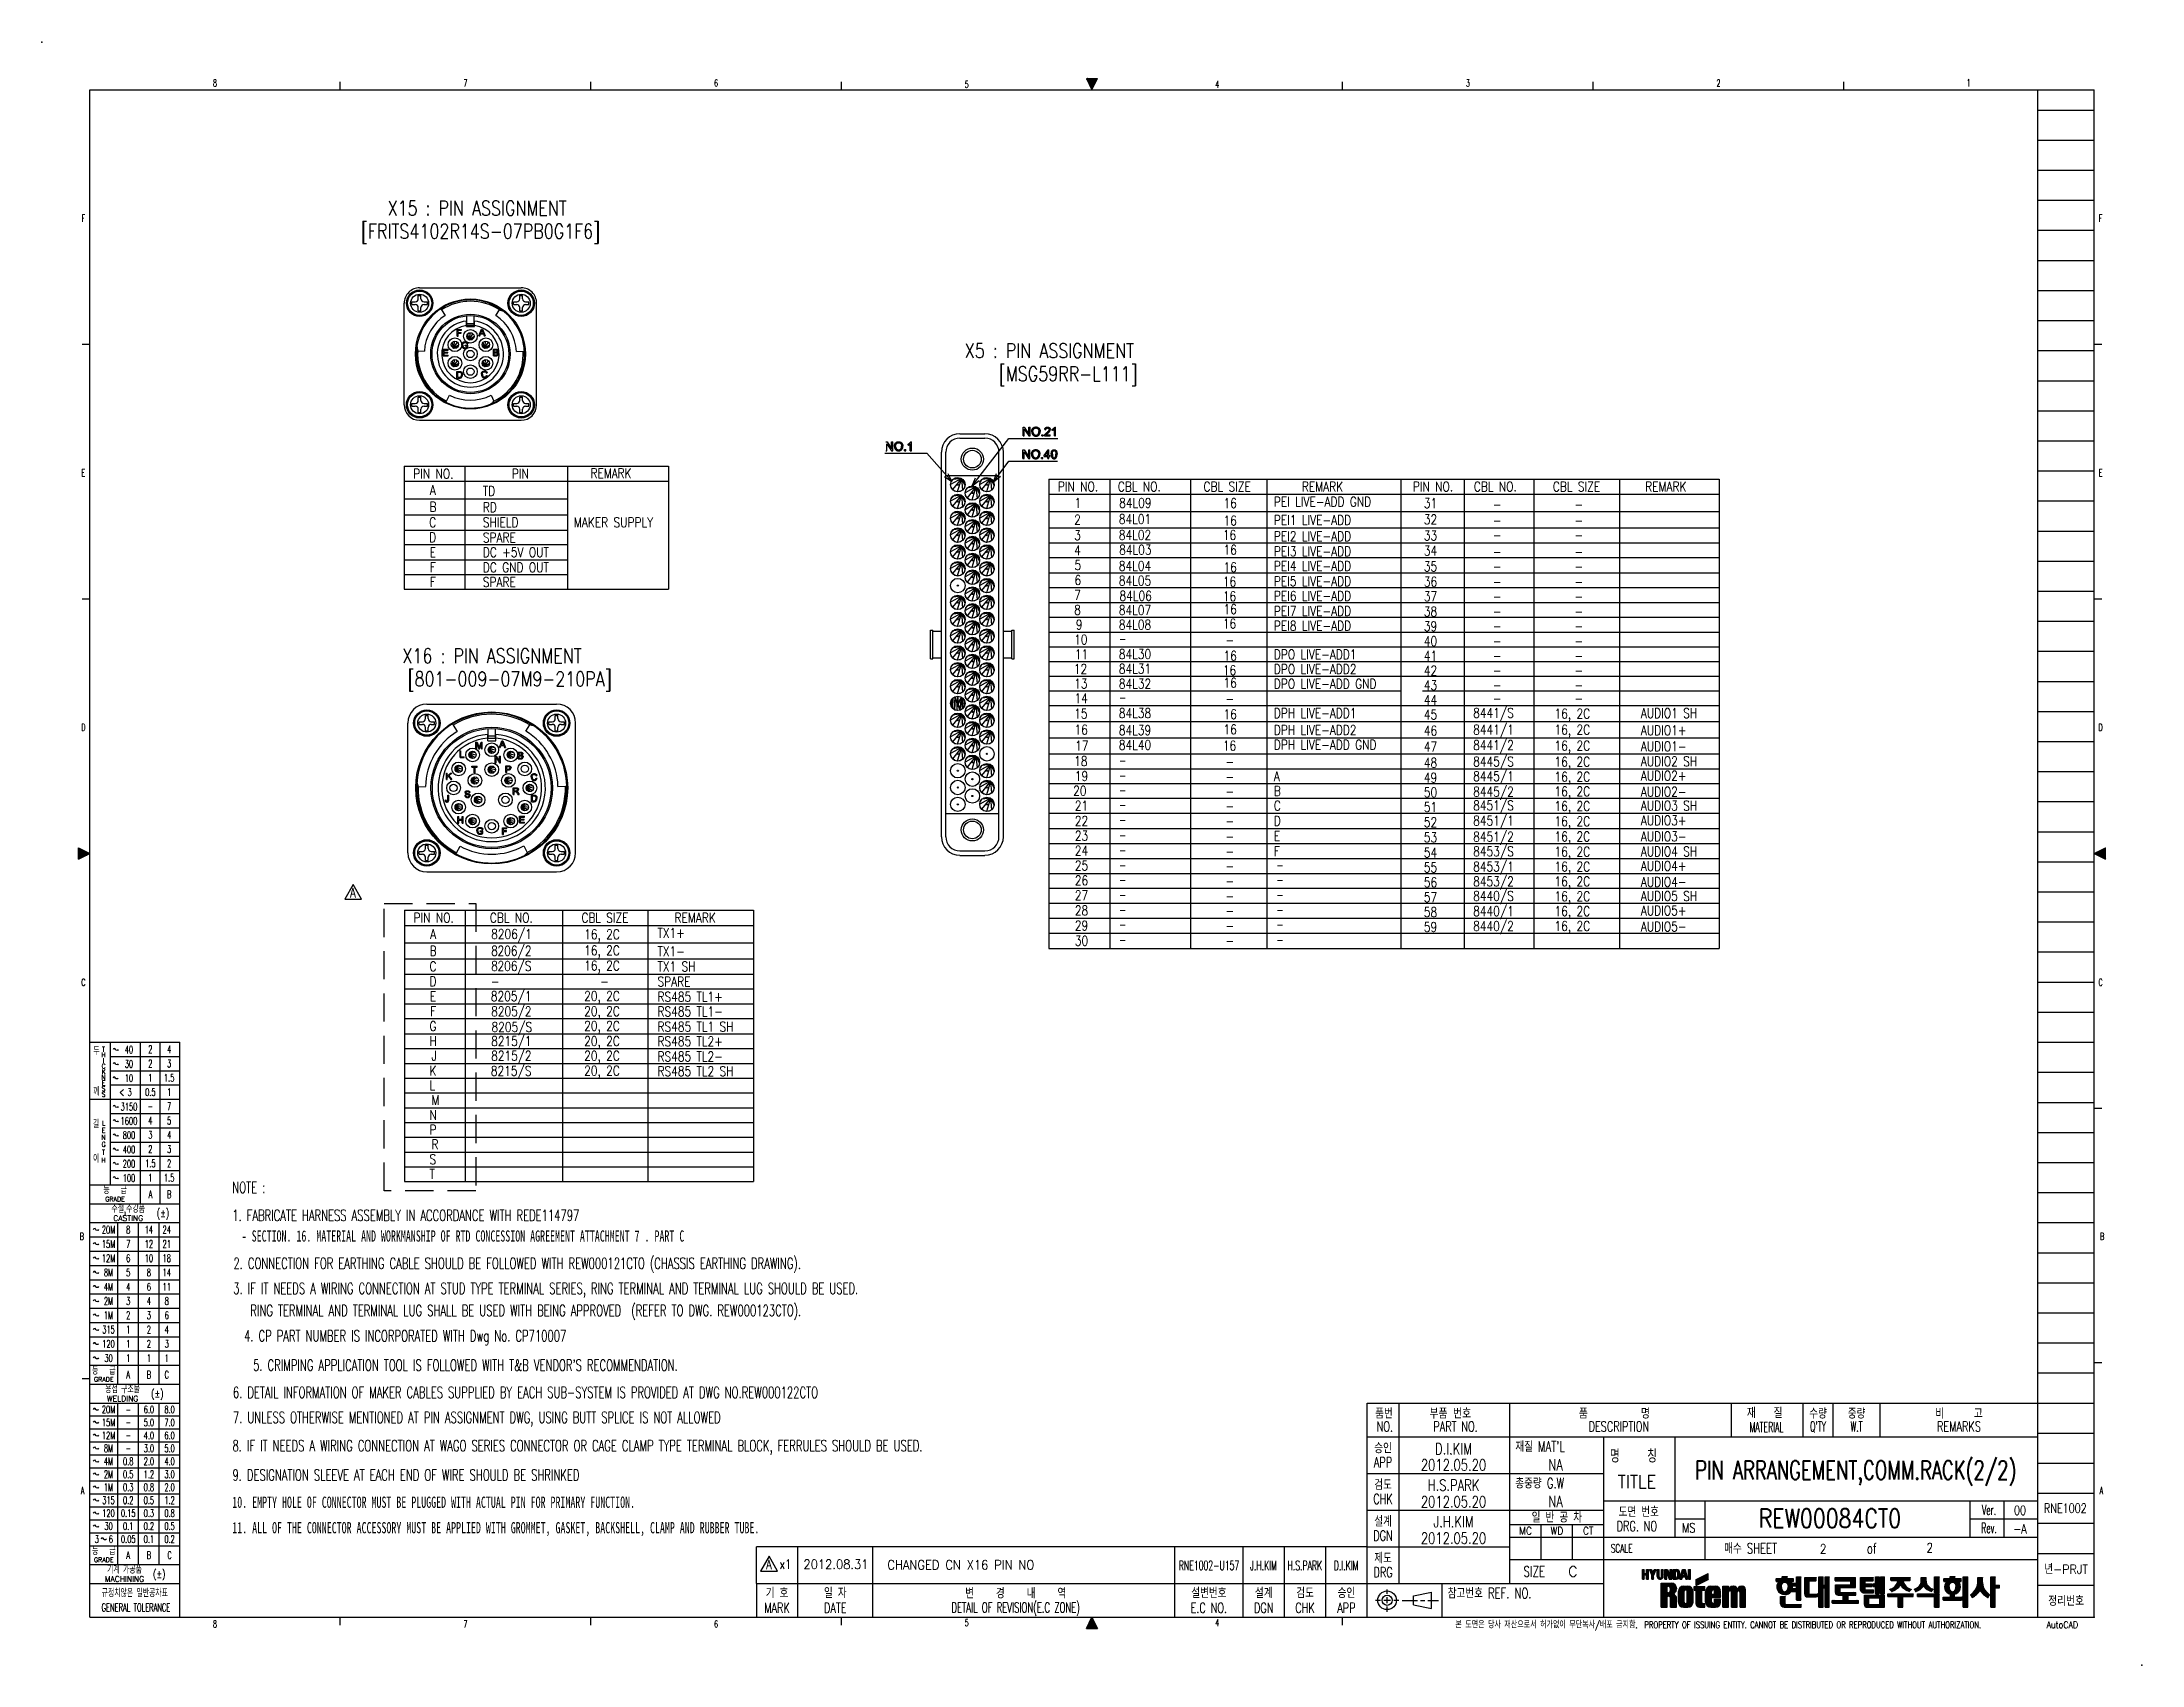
# Model space of a CAD drawing. Extents: x 260 to 819, y -886 to -454.
import ezdxf
from ezdxf.enums import TextEntityAlignment as Align

# ---------------------------------------------------------------- set-up
doc = ezdxf.new("R2010")
doc.units = 0
doc.header["$LTSCALE"] = 150
doc.header["$MEASUREMENT"] = 0
doc.linetypes.add('DASHED', pattern=[0.75, 0.5, -0.25])
doc.linetypes.add('PHANTOM', pattern=[3, 2.5, -0.1, 0.1, -0.1, 0.1, -0.1])
doc.layers.get('0').update_dxf_attribs({"color": 6, "linetype": 'CONTINUOUS'})
for name, color, linetype in [('1', 6, 'PHANTOM'), ('5', 4, 'CONTINUOUS'), ('현배선도', 7, 'CONTINUOUS')]:
    doc.layers.add(name, color=color, linetype=linetype)
doc.styles.add('ROMANS', font='txt', dxfattribs={"height": 0.2})
doc.styles.get("Standard").update_dxf_attribs({"font": 'romans.shx', "width": 0.8, "bigfont": 'whgtxt.shx'})

msp = doc.modelspace()

# ---------------------------------------------------------------- texts
at = {"color": 7, "width": 0.65}
for s, p in [('NOTE : ', (310.99, -758.53)), ('1. FABRICATE HARNESS ASSEMBLY IN ACCORDANCE WITH REDE114797', (310.99, -765.97)), ('2. CONNECTION FOR EARTHING CABLE SHOULD BE FOLLOWED WITH REW000121CTO (CHASSIS EARTHING DRAWING).', (311.3, -778.73)), ('3. IF IT NEEDS A WIRING CONNECTION AT STUD TYPE TERMINAL SERIES, RING TERMINAL AND TERMINAL LUG SHOULD BE USED.', (311.25, -785.41)), ('RING TERMINAL AND TERMINAL LUG SHALL BE USED WITH BEING APPROVED  (REFER TO DWG. REW000123CTO).', (315.8, -791.3)), ('6. DETAIL INFORMATION OF MAKER CABLES SUPPLIED BY EACH SUB-SYSTEM IS PROVIDED AT DWG NO.REW000122CTO', (311.16, -813.07)), ('7. UNLESS OTHERWISE MENTIONED AT PIN ASSIGNMENT DWG, USING BUTT SPLICE IS NOT ALLOWED ', (311.16, -819.73)), ('8. IF IT NEEDS A WIRING CONNECTION AT WAGO SERIES CONNECTOR OR CAGE CLAMP TYPE TERMINAL BLOCK, FERRULES SHOULD BE USED.', (311.04, -827.25)), ('9. DESIGNATION SLEEVE AT EACH END OF WIRE SHOULD BE SHRINKED', (311.04, -835.05))]:
    msp.add_text(s, height=3, dxfattribs=at).set_placement(p, align=Align.MIDDLE_LEFT)
at = {"color": 255, "linetype": 'Continuous', "width": 0.65}
for s, p in [('4. CP PART NUMBER IS INCORPORATED WITH Dwg No. CP710007', (357, -798.02)), ("5. CRIMPING APPLICATION TOOL IS FOLLOWED WITH T&B VENDOR'S RECOMMENDATION.", (373.03, -805.84))]:
    msp.add_text(s, height=3, dxfattribs=at).set_placement(p, align=Align.MIDDLE_CENTER)
at = {"color": 210, "linetype": 'Continuous', "width": 0.75}
for s, height, p in [('D.I.KIM', 3, (635.96, -828.07)), ('2012.05.20', 3, (635.96, -832.37)), ('NA', 3, (663.14, -832.33)), ('H.S.PARK', 3, (635.96, -837.77)), ('2012.05.20', 3, (635.96, -842.17)), ('NA', 3, (663.14, -842.08)), ('00', 2.5, (786.71, -844.47)), ('RNE1002', 2.5, (798.76, -843.89)), ('J.H.KIM', 3, (635.96, -847.47)), ('MS', 2.5, (698.55, -849.09)), ('-A', 2.5, (786.71, -849.37)), ('2012.05.20', 3, (635.96, -851.87))]:
    msp.add_text(s, height=height, dxfattribs=at).set_placement(p, align=Align.MIDDLE_CENTER)
at = {"char_height": 2.5, "attachment_point": 5}
for s, insert, width in [('{\\Fromans|c129;\\C4;A}', (343.11, -680.12), 4.2465), ('{\\Fromans|c129;\\C4;A}', (453.79, -858.84), 4.2465), ('{\\Fromans|c129;\\C4;x1}', (458.21, -858.75), 4.2465), ('{\\Fromans|c129;\\W0.9;\\C4;2012.08.31}', (471.63, -858.8), 4.2465), ('{\\Fromans|c129;\\W0.9;\\C4;CHANGED CN X16 PIN NO }', (504.86, -858.94), 57.1719), ('{\\Fromans|c129;\\W0.6;\\C4;RNE1002-U157}', (570.91, -859.1), 30.3268), ('{\\Fromans|c129;\\W0.6;\\C4;J.H.KIM}', (585.39, -859.11), 30.3268), ('{\\Fromans|c129;\\W0.6;\\C4;H.S.PARK}', (596.39, -859.11), 30.3268), ('{\\Fromans|c129;\\W0.6;\\C4;D.I.KIM}', (607.39, -859.11), 30.3268)]:
    msp.add_mtext(s, dxfattribs=dict(at, insert=insert, width=width))
at = {"layer": '5', "color": 3, "width": 0.7}
msp.add_text('PIN ARRANGEMENT,COMM.RACK(2/2)', height=5, dxfattribs=at).set_placement((742.97, -833.75), align=Align.MIDDLE_CENTER)
at = {"layer": '5', "color": 3, "width": 0.8}
msp.add_text('REW00084CT0', height=5, dxfattribs=at).set_placement((717.18, -846.56), align=Align.MIDDLE_LEFT)
at = {"layer": '5', "color": 4, "width": 0.8}
for p in [(733.45, -854.71), (761.82, -854.41)]:
    msp.add_text('2', height=2.5, dxfattribs=at).set_placement(p, align=Align.MIDDLE_LEFT)
at = {"layer": '현배선도', "color": 4, "width": 0.8}
for s, p in [('X15 : PIN ASSIGNMENT', (352.31, -499.92)), ('[FRITS4102R14S-07PB0G1F6]', (345.24, -506.08)), ('X5 : PIN ASSIGNMENT', (505.92, -537.85)), ('[MSG59RR-L111]', (514.97, -544)), ('X16 : PIN ASSIGNMENT', (356.27, -619.03)), ('[801-009-07M9-210PA]', (357.63, -625.19))]:
    msp.add_text(s, height=3.8749, dxfattribs=at).set_placement(p)
at = {"layer": '현배선도', "color": 0, "width": 0.8}
for s, height, p in [('PIN NO.', 2.583, (359.13, -569.95)), ('PIN', 2.583, (385.36, -569.95)), ('REMARK', 2.583, (406.28, -569.81)), ('A', 2.58, (363.56, -574.29)), ('TD', 2.583, (377.7, -574.55)), ('PIN NO.', 2.583, (530.71, -573.37)), ('1', 2.58, (535.14, -577.71)), ('CBL NO.', 2.583, (546.66, -573.37)), ('84L09', 2.583, (546.97, -577.71)), ('CBL SIZE', 2.583, (569.45, -573.37)), ('16', 2.583, (574.74, -577.78)), ('PEI LIVE-ADD GND', 2.5833, (588.17, -577.41)), ('REMARK', 2.583, (595.57, -573.37)), ('PIN NO.', 2.583, (625.13, -573.37)), ('31', 2.583, (628.09, -577.78)), ('CBL NO.', 2.583, (641.37, -573.37)), ('CBL SIZE', 2.583, (662.38, -573.37)), ('REMARK', 2.583, (686.99, -573.37)), ('C', 2.58, (363.42, -582.89)), ('B', 2.58, (363.46, -578.74)), ('SHIELD', 2.583, (377.7, -582.89)), ('RD', 2.583, (377.7, -578.87)), ('MAKER SUPPLY', 2.5833, (401.88, -582.89)), ('2', 2.58, (535.04, -582.16)), ('84L01', 2.583, (546.92, -582.01)), ('16', 2.583, (574.74, -582.41)), ('PEI1 LIVE-ADD', 2.5833, (588.17, -582.29)), ('32', 2.583, (628.09, -582.12)), ('-', 2.58, (646.39, -578.14)), ('-', 2.58, (668.17, -578.14)), ('D', 2.58, (363.4, -586.87)), ('SPARE', 2.583, (377.7, -586.93)), ('3', 2.58, (535.01, -586.31)), ('84L02', 2.583, (546.92, -586.25)), ('16', 2.583, (574.62, -586.25)), ('PEI2 LIVE-ADD', 2.5833, (588.17, -586.57)), ('33', 2.583, (628.09, -586.39)), ('-', 2.58, (646.39, -582.41)), ('-', 2.58, (646.39, -586.31)), ('-', 2.58, (668.17, -582.41)), ('-', 2.58, (668.17, -586.31)), ('E', 2.58, (363.52, -590.84)), ('F', 2.58, (363.56, -594.82)), ('DC +5V OUT', 2.583, (377.7, -590.84)), ('DC GND OUT', 2.583, (377.7, -594.88)), ('4', 2.58, (534.98, -590.29)), ('5', 2.58, (535.1, -594.26)), ('84L04', 2.583, (546.92, -594.48)), ('84L03', 2.583, (546.97, -590.17)), ('16', 2.583, (574.74, -590.19)), ('16', 2.583, (574.74, -594.82)), ('PEI3 LIVE-ADD', 2.5833, (588.17, -590.61)), ('PEI4 LIVE-ADD', 2.5833, (588.17, -594.51)), ('34', 2.583, (628.09, -590.43)), ('35', 2.583, (628.09, -594.63)), ('-', 2.58, (646.39, -590.72)), ('-', 2.58, (668.17, -590.72)), ('F', 2.58, (363.56, -598.72)), ('SPARE', 2.583, (377.7, -598.78)), ('6', 2.58, (535.14, -598.24)), ('84L05', 2.583, (546.92, -598.39)), ('16', 2.583, (574.62, -598.66)), ('PEI5 LIVE-ADD', 2.5833, (588.17, -598.56)), ('36', 2.583, (628.09, -598.67)), ('-', 2.58, (646.39, -594.63)), ('-', 2.58, (646.39, -598.67)), ('-', 2.58, (668.17, -594.63)), ('-', 2.58, (668.17, -598.67)), ('7', 2.58, (535.02, -602.2)), ('84L06', 2.583, (547.12, -602.44)), ('16', 2.583, (574.62, -602.56)), ('16', 2.583, (574.74, -605.98)), ('PEI6 LIVE-ADD', 2.5833, (588.17, -602.46)), ('37', 2.583, (628.09, -602.57)), ('-', 2.58, (646.39, -602.57)), ('-', 2.58, (668.17, -602.57)), ('8', 2.58, (535.02, -606.18)), ('9', 2.58, (535.49, -610.09)), ('84L07', 2.583, (546.92, -606.22)), ('84L08', 2.583, (546.92, -610.12)), ('16', 2.583, (574.62, -609.82)), ('PEI7 LIVE-ADD', 2.5833, (588.17, -606.5)), ('PEI8 LIVE-ADD', 2.5833, (588.17, -610.41)), ('38', 2.583, (628.09, -606.62)), ('39', 2.583, (628.09, -610.52)), ('-', 2.58, (646.39, -606.62)), ('-', 2.58, (668.17, -606.62)), ('10', 2.583, (535, -614.07)), ('-', 2.2, (546.96, -613.71)), ('-', 2.58, (575.26, -614.22)), ('40', 2.583, (628.09, -614.5)), ('-', 2.58, (646.39, -610.52)), ('-', 2.58, (646.39, -614.5)), ('-', 2.58, (668.17, -610.52)), ('-', 2.58, (668.17, -614.5)), ('12', 2.583, (534.9, -621.88)), ('11', 2.583, (535.17, -617.97)), ('84L30', 2.583, (546.92, -617.93)), ('84L31', 2.583, (546.92, -621.84)), ('16', 2.583, (574.62, -622.23)), ('16', 2.583, (574.74, -618.39)), ('DPO LIVE-ADD1', 2.5833, (588.17, -618.03)), ('DPO LIVE-ADD2', 2.5833, (588.17, -621.94)), ('41', 2.583, (628.09, -618.4)), ('42', 2.583, (628.09, -622.31)), ('-', 2.58, (646.39, -618.4)), ('-', 2.58, (668.17, -618.4)), ('13', 2.583, (535.06, -625.78)), ('84L32', 2.583, (546.92, -625.82)), ('16', 2.583, (574.74, -625.57)), ('DPO LIVE-ADD GND', 2.5833, (588.17, -625.84)), ('43', 2.583, (628.09, -626.21)), ('-', 2.58, (646.39, -622.31)), ('-', 2.58, (646.39, -626.21)), ('-', 2.58, (668.17, -622.31)), ('-', 2.58, (668.17, -626.21)), ('15', 2.583, (535.05, -633.77)), ('14', 2.583, (535.09, -629.69)), ('84L38', 2.583, (546.92, -633.63)), ('-', 2.2, (546.96, -629.33)), ('16', 2.583, (574.74, -633.93)), ('-', 2.58, (575.26, -629.84)), ('DPH LIVE-ADD1', 2.5833, (588.17, -633.65)), ('44', 2.583, (628.09, -630.12)), ('45', 2.583, (628.09, -634.02)), ('8441/S', 2.583, (641.23, -633.59)), ('-', 2.58, (646.39, -629.75)), ('16, 2C', 2.583, (662.82, -633.77)), ('-', 2.58, (668.17, -629.75)), ('AUDIO1 SH', 2.583, (685.83, -633.65)), ('16', 2.583, (535.14, -638.04)), ('84L39', 2.583, (546.92, -638.18)), ('16', 2.583, (574.74, -637.98)), ('DPH LIVE-ADD2', 2.5833, (588.17, -638.14)), ('46', 2.583, (628.09, -638.3)), ('8441/1', 2.583, (641.23, -638.04)), ('16, 2C', 2.583, (662.82, -638.04)), ('AUDIO1+', 2.583, (685.83, -638.21)), ('17', 2.583, (535.25, -642.32)), ('84L40', 2.583, (546.92, -642.09)), ('16', 2.583, (574.62, -642.29)), ('DPH LIVE-ADD GND', 2.5833, (588.17, -642.05)), ('47', 2.583, (628.09, -642.57)), ('8441/2', 2.583, (641.23, -642.15)), ('16, 2C', 2.583, (662.82, -642.31)), ('AUDIO1-', 2.583, (685.83, -642.47)), ('18', 2.583, (535.02, -646.41)), ('19', 2.583, (535.2, -650.39)), ('-', 2.2, (546.96, -646.05)), ('-', 2.58, (575.26, -646.56)), ('A', 2.58, (588.17, -650.45)), ('48', 2.583, (628.09, -646.84)), ('8445/S', 2.583, (641.23, -646.52)), ('8445/1', 2.583, (641.23, -650.43)), ('16, 2C', 2.583, (662.82, -646.59)), ('16, 2C', 2.583, (662.82, -650.57)), ('AUDIO2 SH', 2.583, (685.83, -646.47)), ('AUDIO2+', 2.583, (685.83, -650.3)), ('20', 2.583, (534.78, -654.29)), ('-', 2.2, (546.96, -650.03)), ('-', 2.2, (546.96, -653.94)), ('-', 2.58, (575.26, -650.54)), ('-', 2.58, (575.26, -654.45)), ('B', 2.58, (588.17, -654.36)), ('49', 2.583, (628.09, -650.82)), ('50', 2.583, (628.09, -654.72)), ('8445/2', 2.583, (641.23, -654.55)), ('16, 2C', 2.583, (662.82, -654.47)), ('AUDIO2-', 2.583, (685.83, -654.56)), ('21', 2.583, (535.2, -658.27)), ('-', 2.2, (546.96, -657.84)), ('-', 2.58, (575.26, -658.35)), ('C', 2.58, (588.17, -658.26)), ('51', 2.583, (628.09, -658.63)), ('8451/S', 2.583, (641.23, -658.2)), ('8451/1', 2.583, (641.23, -662.24)), ('16, 2C', 2.583, (662.82, -658.38)), ('AUDIO3 SH', 2.583, (685.83, -658.26)), ('22', 2.583, (535.19, -662.31)), ('23', 2.583, (535.2, -666.28)), ('-', 2.2, (546.96, -661.88)), ('-', 2.58, (575.26, -662.39)), ('D', 2.58, (588.17, -662.3)), ('E', 2.58, (588.17, -666.34)), ('52', 2.583, (628.09, -662.67)), ('53', 2.583, (628.09, -666.71)), ('8451/2', 2.583, (641.23, -666.52)), ('16, 2C', 2.583, (662.82, -662.42)), ('16, 2C', 2.583, (662.82, -666.46)), ('AUDIO3+', 2.583, (685.83, -662.19)), ('AUDIO3-', 2.583, (685.83, -666.45)), ('24', 2.583, (535.16, -670.24)), ('-', 2.2, (546.96, -665.92)), ('-', 2.2, (546.96, -669.97)), ('-', 2.58, (575.26, -666.43)), ('-', 2.58, (575.26, -670.47)), ('F', 2.58, (588.17, -670.38)), ('54', 2.583, (628.09, -670.75)), ('8453/S', 2.583, (641.23, -670.42)), ('16, 2C', 2.583, (662.82, -670.5)), ('AUDIO4 SH', 2.583, (685.83, -670.46)), ('26', 2.583, (535.2, -678.15)), ('25', 2.583, (535.23, -674.19)), ('-', 2.2, (546.96, -673.94)), ('-', 2.58, (575.26, -674.38)), ('-', 2.2, (588.81, -673.94)), ('55', 2.583, (628.09, -674.71)), ('56', 2.583, (628.09, -678.67)), ('8453/1', 2.583, (641.23, -674.46)), ('8453/2', 2.583, (641.23, -678.42)), ('16, 2C', 2.583, (662.82, -674.46)), ('16, 2C', 2.583, (662.82, -678.41)), ('AUDIO4+', 2.583, (685.83, -674.29)), ('AUDIO4-', 2.583, (685.83, -678.55)), ('27', 2.583, (535.16, -682.11)), ('-', 2.2, (546.96, -677.85)), ('-', 2.2, (546.96, -681.84)), ('-', 2.58, (575.26, -678.32)), ('-', 2.58, (575.26, -682.35)), ('-', 2.2, (588.81, -677.85)), ('-', 2.2, (588.81, -681.84)), ('57', 2.583, (628.09, -682.63)), ('8440/S', 2.583, (641.23, -682.29)), ('16, 2C', 2.583, (662.82, -682.37)), ('AUDIO5 SH', 2.583, (685.83, -682.33)), ('PIN NO.', 2.583, (359.2, -688.08)), ('CBL NO.', 2.583, (379.56, -688.08)), ('CBL SIZE', 2.583, (403.88, -688.08)), ('REMARK', 2.583, (428.69, -688.08)), ('28', 2.583, (535.2, -686.14)), ('-', 2.2, (546.96, -685.82)), ('-', 2.58, (575.26, -686.25)), ('-', 2.2, (588.81, -685.82)), ('58', 2.583, (628.09, -686.58)), ('8440/1', 2.583, (641.23, -686.33)), ('8440/2', 2.583, (641.23, -690.29)), ('16, 2C', 2.583, (662.82, -686.33)), ('AUDIO5+', 2.583, (685.83, -686.16)), ('A', 2.58, (363.62, -692.42)), ('8206/1', 2.583, (379.86, -692.42)), ('16, 2C', 2.583, (404.63, -692.49)), ('TX1+', 2.583, (424.13, -692.12)), ('29', 2.583, (535.19, -690.15)), ('30', 2.583, (535.19, -694.22)), ('-', 2.2, (546.96, -689.72)), ('-', 2.2, (546.96, -693.76)), ('-', 2.58, (575.26, -690.19)), ('-', 2.2, (588.81, -689.72)), ('-', 2.2, (588.81, -693.76)), ('59', 2.583, (628.09, -690.54)), ('16, 2C', 2.583, (662.82, -690.29)), ('AUDIO5-', 2.583, (685.83, -690.42)), ('C', 2.58, (363.49, -701.03)), ('B', 2.58, (363.52, -696.88)), ('8206/2', 2.583, (379.84, -696.88)), ('8206/S', 2.583, (379.84, -700.92)), ('16, 2C', 2.583, (404.63, -696.77)), ('16, 2C', 2.583, (404.63, -700.81)), ('TX1-', 2.583, (424.13, -697.01)), ('TX1 SH', 2.583, (424.13, -701.05)), ('-', 2.58, (575.26, -694.23)), ('D', 2.58, (363.46, -705.01)), ('-', 2.58, (379.79, -705.07)), ('-', 2.58, (408.93, -705.01)), ('SPARE', 2.583, (424.13, -705.07)), ('E', 2.58, (363.58, -708.98)), ('8205/1', 2.583, (379.8, -708.95)), ('20, 2C', 2.583, (404.6, -708.91)), ('RS485 TL1+', 2.583, (424.13, -709.11)), ('G', 2.58, (363.5, -716.92)), ('F', 2.58, (363.62, -712.95)), ('8205/2', 2.583, (379.85, -712.99)), ('8205/S', 2.583, (380.01, -717.16)), ('20, 2C', 2.583, (404.6, -712.95)), ('20, 2C', 2.583, (404.6, -716.86)), ('RS485 TL1-', 2.583, (424.13, -713.02)), ('RS485 TL1 SH', 2.5833, (424.13, -717.06)), ('H', 2.58, (363.5, -720.9)), ('8215/1', 2.583, (379.85, -720.9)), ('20, 2C', 2.583, (404.6, -720.9)), ('RS485 TL2+', 2.583, (424.13, -720.96)), ('K', 2.58, (363.48, -728.78)), ('J', 2.58, (363.97, -724.8)), ('8215/S', 2.583, (379.81, -728.82)), ('8215/2', 2.583, (379.85, -724.8)), ('20, 2C', 2.583, (404.6, -724.8)), ('20, 2C', 2.583, (404.6, -728.78)), ('RS485 TL2-', 2.583, (424.13, -725)), ('RS485 TL2 SH', 2.5833, (424.13, -728.91)), ('L', 2.58, (363.5, -732.69)), ('M', 2.58, (363.97, -736.59)), ('N', 2.58, (363.48, -740.57)), ('P', 2.58, (363.5, -744.48)), ('R', 2.58, (363.97, -748.38)), ('T', 2.58, (363.48, -756.26)), ('S', 2.58, (363.48, -752.36))]:
    msp.add_text(s, height=height, dxfattribs=at).set_placement(p)
at = {"layer": '현배선도', "color": 0, "linetype": 'DASHED', "ltscale": 0.05, "style": 'ROMANS', "width": 0.65}
for s, p in [('   - SECTION. 16. MATERIAL AND WORKMANSHIP OF RTD CONCESSION AGREEMENT ATTACHMENT 7 . PART C ', (309.54, -771.46)), ('10. EMPTY HOLE OF CONNECTOR MUST BE PLUGGED WITH ACTUAL PIN FOR PRIMARY FUNCTION.', (310.99, -842.29)), ('11. ALL OF THE CONNECTOR ACCESSORY MUST BE APPLIED WITH GROMMET, GASKET, BACKSHELL, CLAMP AND RUBBER TUBE.', (310.99, -849.07))]:
    msp.add_text(s, height=2.9925, dxfattribs=at).set_placement(p, align=Align.MIDDLE_LEFT)

# ---------------------------------------------------------------- blocks, each defined once
blk = doc.blocks.new('*H0')
at = {"color": 2, "linetype": 'Continuous'}
for p, q in [((0.33, 203.03), (0.11, 203.25)), ((0.9, 202.75), (0.3, 203.35)), ((1.47, 202.46), (0.49, 203.44)), ((2.04, 202.18), (0.67, 203.54)), ((2.61, 201.89), (0.86, 203.63)), ((3.02, 201.76), (1.05, 203.73)), ((3.02, 202.04), (1.24, 203.82)), ((3.02, 202.32), (1.43, 203.92)), ((3.02, 202.61), (1.61, 204.01)), ((3.02, 202.89), (1.8, 204.11)), ((3.02, 203.17), (1.99, 204.2)), ((3.02, 203.46), (2.18, 204.3)), ((3.02, 203.74), (2.37, 204.39)), ((3.02, 204.02), (2.55, 204.49)), ((3.02, 204.3), (2.74, 204.58)), ((3.02, 204.59), (2.93, 204.68))]:
    blk.add_line(p, q, dxfattribs=at)
blk = doc.blocks.new('*H1')
at = {"color": 2, "linetype": 'Continuous'}
for p, q in [((0.24, 203.32), (0.08, 203.16)), ((0.81, 203.61), (0.27, 203.07)), ((1.38, 203.89), (0.46, 202.97)), ((1.95, 204.18), (0.64, 202.88)), ((2.52, 204.47), (0.83, 202.78)), ((3.02, 204.69), (1.02, 202.69)), ((3.02, 204.4), (1.21, 202.59)), ((3.02, 204.12), (1.4, 202.5)), ((3.02, 203.84), (1.58, 202.4)), ((3.02, 203.56), (1.77, 202.31)), ((3.02, 203.27), (1.96, 202.21)), ((3.02, 202.99), (2.15, 202.12)), ((3.02, 202.71), (2.34, 202.02)), ((3.02, 202.42), (2.53, 201.93)), ((3.02, 202.14), (2.71, 201.84)), ((3.02, 201.86), (2.9, 201.74))]:
    blk.add_line(p, q, dxfattribs=at)
blk = doc.blocks.new('*H2')
at = {"color": 2, "linetype": 'Continuous'}
for p, q in [((-266.22, 407.36), (-268.12, 409.25)), ((-266.13, 407.55), (-268, 409.42)), ((-266.32, 407.17), (-267.84, 408.69)), ((-266.04, 407.74), (-267.72, 409.42)), ((-266.41, 406.98), (-267.56, 408.13)), ((-265.94, 407.93), (-267.44, 409.42)), ((-265.85, 408.12), (-267.15, 409.42)), ((-265.75, 408.31), (-266.87, 409.42)), ((-265.66, 408.5), (-266.59, 409.42)), ((-265.57, 408.69), (-266.31, 409.42)), ((-265.47, 408.87), (-266.02, 409.42)), ((-265.38, 409.06), (-265.74, 409.42)), ((-265.29, 409.25), (-265.46, 409.42)), ((-266.5, 406.79), (-267.28, 407.57)), ((-266.6, 406.61), (-267, 407.01)), ((-266.69, 406.42), (-266.72, 406.45))]:
    blk.add_line(p, q, dxfattribs=at)
blk = doc.blocks.new('*H3')
at = {"color": 2, "linetype": 'Continuous'}
for p, q in [((-267.98, 409.42), (-268.13, 409.28)), ((-267.7, 409.42), (-268.03, 409.09)), ((-267.42, 409.42), (-267.94, 408.9)), ((-267.13, 409.42), (-267.85, 408.71)), ((-266.85, 409.42), (-267.75, 408.52)), ((-266.57, 409.42), (-267.66, 408.33)), ((-266.29, 409.42), (-267.57, 408.15)), ((-266, 409.42), (-267.47, 407.96)), ((-265.72, 409.42), (-267.38, 407.77)), ((-265.44, 409.42), (-267.28, 407.58)), ((-265.25, 409.33), (-267.19, 407.39)), ((-265.52, 408.77), (-267.1, 407.2)), ((-265.8, 408.21), (-267, 407.01)), ((-266.08, 407.65), (-266.91, 406.82)), ((-266.36, 407.09), (-266.82, 406.63)), ((-266.64, 406.53), (-266.72, 406.44))]:
    blk.add_line(p, q, dxfattribs=at)
blk = doc.blocks.new('*H4')
at = {"color": 2, "linetype": 'Continuous'}
for p, q in [((-267.94, -3.02), (-268.11, -2.85)), ((-267.66, -3.02), (-268.02, -2.66)), ((-267.37, -3.02), (-267.93, -2.47)), ((-267.09, -3.02), (-267.83, -2.28)), ((-266.81, -3.02), (-267.74, -2.09)), ((-266.52, -3.02), (-267.64, -1.9)), ((-266.24, -3.02), (-267.55, -1.72)), ((-265.96, -3.02), (-267.46, -1.53)), ((-265.68, -3.02), (-267.36, -1.34)), ((-265.39, -3.02), (-267.27, -1.15)), ((-265.29, -2.85), (-267.18, -0.96)), ((-265.57, -2.28), (-267.08, -0.77)), ((-265.85, -1.72), (-266.99, -0.58)), ((-266.12, -1.16), (-266.89, -0.39)), ((-266.4, -0.6), (-266.8, -0.2)), ((-266.68, -0.04), (-266.71, -0.01))]:
    blk.add_line(p, q, dxfattribs=at)
blk = doc.blocks.new('*H5')
at = {"color": 2, "linetype": 'Continuous'}
for p, q in [((-266.24, -0.93), (-268.07, -2.77)), ((-266.14, -1.12), (-268.05, -3.02)), ((-266.33, -0.74), (-267.79, -2.2)), ((-266.05, -1.31), (-267.77, -3.02)), ((-266.43, -0.55), (-267.51, -1.64)), ((-265.96, -1.5), (-267.48, -3.02)), ((-266.52, -0.36), (-267.24, -1.08)), ((-265.86, -1.69), (-267.2, -3.02)), ((-266.61, -0.18), (-266.96, -0.52)), ((-265.77, -1.88), (-266.92, -3.02)), ((-265.68, -2.07), (-266.63, -3.02)), ((-265.58, -2.26), (-266.35, -3.02)), ((-265.49, -2.44), (-266.07, -3.02)), ((-265.39, -2.63), (-265.79, -3.02)), ((-265.3, -2.82), (-265.5, -3.02)), ((-265.21, -3.01), (-265.22, -3.02))]:
    blk.add_line(p, q, dxfattribs=at)
blk = doc.blocks.new('*H6')
at = {"color": 2, "linetype": 'Continuous'}
for p, q in [((-534.45, 202.67), (-536.42, 204.65)), ((-534.64, 202.58), (-536.42, 204.36)), ((-534.82, 202.48), (-536.42, 204.08)), ((-535.01, 202.39), (-536.42, 203.8)), ((-535.2, 202.29), (-536.42, 203.51)), ((-535.39, 202.2), (-536.42, 203.23)), ((-535.58, 202.11), (-536.42, 202.95)), ((-535.77, 202.01), (-536.42, 202.67)), ((-535.95, 201.92), (-536.42, 202.38)), ((-536.14, 201.82), (-536.42, 202.1)), ((-536.33, 201.73), (-536.42, 201.82)), ((-534.26, 202.77), (-536, 204.51)), ((-534.07, 202.86), (-535.43, 204.22)), ((-533.88, 202.96), (-534.86, 203.94)), ((-533.69, 203.05), (-534.29, 203.65)), ((-533.51, 203.15), (-533.72, 203.36))]:
    blk.add_line(p, q, dxfattribs=at)
blk = doc.blocks.new('*H7')
at = {"color": 2, "linetype": 'Continuous'}
for p, q in [((-536.36, 204.69), (-536.42, 204.63)), ((-536.17, 204.6), (-536.42, 204.35)), ((-535.98, 204.5), (-536.42, 204.06)), ((-535.79, 204.41), (-536.42, 203.78)), ((-535.61, 204.31), (-536.42, 203.5)), ((-535.42, 204.22), (-536.42, 203.21)), ((-535.23, 204.12), (-536.42, 202.93)), ((-535.04, 204.03), (-536.42, 202.65)), ((-534.85, 203.93), (-536.42, 202.37)), ((-534.67, 203.84), (-536.42, 202.08)), ((-534.48, 203.74), (-536.42, 201.8)), ((-534.29, 203.65), (-536.09, 201.85)), ((-534.1, 203.55), (-535.52, 202.13)), ((-533.91, 203.46), (-534.95, 202.42)), ((-533.72, 203.36), (-534.38, 202.71)), ((-533.54, 203.27), (-533.81, 202.99))]:
    blk.add_line(p, q, dxfattribs=at)
blk = doc.blocks.new('*H9')
at = {"color": 2, "linetype": 'Continuous'}
for p, q in [((-113.62, 7.27), (-115.23, 8.88)), ((-113.62, 6.99), (-115.23, 8.6)), ((-113.62, 6.7), (-115.23, 8.31)), ((-111.21, 4.01), (-115.23, 8.03)), ((-112.94, 5.46), (-115.23, 7.75)), ((-113.39, 5.63), (-115.23, 7.47)), ((-113.62, 5.57), (-115.23, 7.18)), ((-113.62, 5.29), (-115.23, 6.9)), ((-113.62, 5.01), (-115.23, 6.62)), ((-113.62, 4.72), (-115.23, 6.33)), ((-113.62, 4.44), (-115.23, 6.05)), ((-113.62, 4.16), (-115.23, 5.77)), ((-113.62, 7.55), (-115.17, 9.1)), ((-113.62, 7.84), (-114.89, 9.1)), ((-113.62, 8.12), (-114.6, 9.1)), ((-113.45, 8.23), (-114.32, 9.1)), ((-111.53, 6.6), (-114.04, 9.1)), ((-111.4, 6.75), (-113.76, 9.1)), ((-111.3, 6.93), (-113.47, 9.1)), ((-111.21, 4.29), (-113.46, 6.54)), ((-111.21, 4.57), (-113.22, 6.59)), ((-111.21, 7.13), (-113.19, 9.1)), ((-111.21, 4.86), (-113.05, 6.7)), ((-111.17, 7.37), (-112.91, 9.1)), ((-112.25, 6.18), (-112.91, 6.85)), ((-112.03, 6.25), (-112.81, 7.03)), ((-111.67, 6.46), (-112.77, 7.56)), ((-111.84, 6.34), (-112.76, 7.26)), ((-111.15, 7.63), (-112.62, 9.1)), ((-111.18, 7.95), (-112.31, 9.08)), ((-111.21, 5.14), (-112.21, 6.14)), ((-111.33, 8.37), (-111.88, 8.92)), ((-111.28, 5.49), (-111.8, 6.02)), ((-113.62, 3.88), (-115.23, 5.49)), ((-113.62, 3.59), (-115.23, 5.2)), ((-113.62, 3.31), (-115.23, 4.92)), ((-113.62, 3.03), (-115.23, 4.64)), ((-113.62, 2.74), (-115.23, 4.35)), ((-113.82, 2.67), (-115.23, 4.07)), ((-114.11, 2.67), (-115.23, 3.79)), ((-114.39, 2.67), (-115.23, 3.51)), ((-114.67, 2.67), (-115.23, 3.22)), ((-114.96, 2.67), (-115.23, 2.94)), ((-111.21, 3.73), (-112.93, 5.45)), ((-111.21, 3.44), (-112.76, 5)), ((-111.21, 3.16), (-112.76, 4.71)), ((-111.21, 2.88), (-112.76, 4.43)), ((-111.28, 2.67), (-112.76, 4.15)), ((-111.56, 2.67), (-112.76, 3.87)), ((-111.84, 2.67), (-112.76, 3.58)), ((-112.13, 2.67), (-112.76, 3.3)), ((-112.41, 2.67), (-112.76, 3.02)), ((-112.69, 2.67), (-112.76, 2.73))]:
    blk.add_line(p, q, dxfattribs=at)
blk = doc.blocks.new('*H10')
at = {"color": 2, "linetype": 'Continuous'}
for p, q in [((-115.06, 9.1), (-115.23, 8.94)), ((-114.78, 9.1), (-115.23, 8.66)), ((-114.5, 9.1), (-115.23, 8.37)), ((-114.21, 9.1), (-115.23, 8.09)), ((-113.93, 9.1), (-115.23, 7.81)), ((-113.65, 9.1), (-115.23, 7.53)), ((-113.37, 9.1), (-115.23, 7.24)), ((-113.08, 9.1), (-115.23, 6.96)), ((-112.8, 9.1), (-115.23, 6.68)), ((-111.31, 8.33), (-115.23, 4.41)), ((-111.22, 8.14), (-115.23, 4.13)), ((-113.62, 8), (-115.23, 6.39)), ((-113.62, 7.72), (-115.23, 6.11)), ((-113.62, 7.44), (-115.23, 5.83)), ((-113.62, 7.15), (-115.23, 5.55)), ((-113.62, 6.87), (-115.23, 5.26)), ((-113.62, 6.59), (-115.23, 4.98)), ((-113.37, 6.56), (-115.23, 4.7)), ((-111.18, 7.9), (-113.45, 5.63)), ((-112.52, 9.1), (-113.4, 8.22)), ((-111.15, 7.65), (-113.2, 5.6)), ((-112.27, 9.07), (-113.18, 8.16)), ((-112.04, 9.01), (-113.01, 8.05)), ((-111.18, 7.33), (-113.01, 5.5)), ((-111.86, 8.91), (-112.89, 7.89)), ((-112.1, 6.12), (-112.87, 5.36)), ((-111.68, 8.81), (-112.8, 7.69)), ((-111.41, 8.52), (-112.79, 7.14)), ((-111.89, 6.06), (-112.79, 5.16)), ((-111.54, 8.66), (-112.76, 7.45)), ((-111.69, 5.97), (-112.76, 4.9)), ((-111.54, 5.84), (-112.76, 4.62)), ((-111.4, 5.7), (-112.76, 4.34)), ((-111.3, 6.92), (-111.96, 6.27)), ((-113.62, 5.46), (-115.23, 3.85)), ((-113.62, 5.17), (-115.23, 3.57)), ((-113.62, 4.89), (-115.23, 3.28)), ((-113.62, 4.61), (-115.23, 3)), ((-113.62, 4.33), (-115.23, 2.72)), ((-113.62, 4.04), (-115, 2.67)), ((-113.62, 3.76), (-114.71, 2.67)), ((-113.62, 3.48), (-114.43, 2.67)), ((-113.62, 3.19), (-114.15, 2.67)), ((-113.62, 2.91), (-113.86, 2.67)), ((-111.29, 5.52), (-112.76, 4.05)), ((-111.21, 5.32), (-112.76, 3.77)), ((-111.21, 5.04), (-112.76, 3.49)), ((-111.21, 4.76), (-112.76, 3.2)), ((-111.21, 4.48), (-112.76, 2.92)), ((-111.21, 4.19), (-112.73, 2.67)), ((-111.21, 3.91), (-112.45, 2.67)), ((-111.21, 3.63), (-112.17, 2.67)), ((-111.21, 3.35), (-111.88, 2.67)), ((-111.21, 3.06), (-111.6, 2.67)), ((-111.21, 2.78), (-111.32, 2.67))]:
    blk.add_line(p, q, dxfattribs=at)
blk = doc.blocks.new('*H11')
at = {"color": 2, "linetype": 'Continuous'}
for p, q in [((-109.11, 5.3), (-110.67, 6.87)), ((-109.11, 5.02), (-110.67, 6.58)), ((-109.11, 4.74), (-110.67, 6.3)), ((-109.11, 4.46), (-110.67, 6.02)), ((-109.11, 4.17), (-110.67, 5.73)), ((-109.11, 5.59), (-110.63, 7.11)), ((-109.11, 5.87), (-110.58, 7.34)), ((-109.11, 6.15), (-110.48, 7.53)), ((-109.11, 6.44), (-110.38, 7.71)), ((-109.11, 6.72), (-110.24, 7.85)), ((-109.09, 6.99), (-110.1, 7.99)), ((-109, 7.17), (-109.92, 8.09)), ((-108.82, 7.28), (-109.73, 8.19)), ((-108.51, 7.25), (-109.49, 8.23)), ((-106.75, 5.78), (-109.24, 8.27)), ((-106.75, 6.06), (-108.96, 8.27)), ((-106.75, 6.34), (-108.68, 8.27)), ((-106.75, 6.63), (-108.39, 8.27)), ((-106.75, 5.49), (-108.36, 7.1)), ((-106.75, 5.21), (-108.31, 6.77)), ((-106.75, 4.93), (-108.31, 6.49)), ((-106.75, 4.65), (-108.31, 6.21)), ((-106.75, 4.36), (-108.31, 5.92)), ((-106.75, 4.08), (-108.31, 5.64)), ((-106.76, 6.92), (-108.1, 8.26)), ((-106.81, 7.25), (-107.77, 8.21)), ((-109.06, 3.85), (-110.67, 5.45)), ((-108.17, 2.67), (-110.67, 5.17)), ((-108.45, 2.67), (-110.67, 4.89)), ((-108.73, 2.67), (-110.67, 4.6)), ((-109.02, 2.67), (-110.67, 4.32)), ((-109.3, 2.67), (-110.66, 4.03)), ((-109.64, 2.72), (-110.61, 3.7)), ((-107.92, 2.7), (-108.89, 3.68)), ((-107.69, 2.75), (-108.59, 3.66)), ((-107.5, 2.85), (-108.42, 3.77)), ((-107.31, 2.95), (-108.33, 3.96)), ((-106.79, 3.83), (-108.31, 5.36)), ((-106.84, 3.6), (-108.31, 5.08)), ((-106.93, 3.41), (-108.31, 4.79)), ((-107.03, 3.23), (-108.31, 4.51)), ((-107.17, 3.09), (-108.31, 4.23))]:
    blk.add_line(p, q, dxfattribs=at)
blk = doc.blocks.new('*H12')
at = {"color": 2, "linetype": 'Continuous'}
for p, q in [((-109.11, 8.27), (-110.67, 6.71)), ((-108.83, 8.27), (-110.67, 6.43)), ((-108.55, 8.27), (-110.67, 6.15)), ((-108.26, 8.27), (-110.67, 5.86)), ((-108, 8.24), (-110.67, 5.58)), ((-109.11, 6.86), (-110.67, 5.3)), ((-109.11, 6.58), (-110.67, 5.01)), ((-109.11, 6.29), (-110.67, 4.73)), ((-109.11, 6.01), (-110.67, 4.45)), ((-109.11, 5.73), (-110.67, 4.17)), ((-109.42, 8.24), (-110.65, 7.02)), ((-109.79, 8.16), (-110.56, 7.39)), ((-107.76, 8.21), (-108.67, 7.3)), ((-107.56, 8.12), (-108.47, 7.22)), ((-107.37, 8.03), (-108.35, 7.05)), ((-107.22, 7.9), (-108.31, 6.8)), ((-107.08, 7.75), (-108.31, 6.52)), ((-106.96, 7.59), (-108.31, 6.24)), ((-106.87, 7.4), (-108.31, 5.96)), ((-106.8, 7.18), (-108.31, 5.67)), ((-106.76, 6.94), (-108.31, 5.39)), ((-106.75, 6.67), (-108.31, 5.11)), ((-106.75, 6.38), (-108.31, 4.82)), ((-106.75, 6.1), (-108.31, 4.54)), ((-106.75, 5.82), (-108.31, 4.26)), ((-109.11, 5.44), (-110.64, 3.91)), ((-109.11, 5.16), (-110.61, 3.66)), ((-109.11, 4.88), (-110.52, 3.47)), ((-109.11, 4.6), (-110.42, 3.28)), ((-109.11, 4.31), (-110.29, 3.13)), ((-109.11, 4.03), (-110.15, 2.99)), ((-109.05, 3.81), (-109.98, 2.87)), ((-108.9, 3.68), (-109.79, 2.78)), ((-108.64, 3.64), (-109.57, 2.71)), ((-106.75, 5.25), (-109.33, 2.68)), ((-106.75, 4.97), (-109.06, 2.67)), ((-106.75, 4.69), (-108.77, 2.67)), ((-106.75, 4.41), (-108.49, 2.67)), ((-106.75, 5.54), (-108.33, 3.96)), ((-106.75, 4.12), (-108.21, 2.67)), ((-106.79, 3.8), (-107.88, 2.71)), ((-106.97, 3.34), (-107.43, 2.88))]:
    blk.add_line(p, q, dxfattribs=at)
blk = doc.blocks.new('*H13')
at = {"color": 2, "linetype": 'Continuous'}
for p, q in [((-104.39, 5.96), (-106.48, 8.05)), ((-104.39, 5.68), (-106.48, 7.77)), ((-106.17, 7.17), (-106.48, 7.49)), ((-106.45, 7.17), (-106.48, 7.21)), ((-104.39, 6.25), (-106.34, 8.19)), ((-104.39, 6.53), (-106.06, 8.19)), ((-104.39, 5.4), (-105.95, 6.95)), ((-104.39, 5.11), (-105.95, 6.67)), ((-104.39, 4.83), (-105.95, 6.39)), ((-104.39, 4.55), (-105.95, 6.1)), ((-104.39, 4.27), (-105.95, 5.82)), ((-104.39, 6.81), (-105.77, 8.19)), ((-104.39, 7.09), (-105.49, 8.19)), ((-104.19, 7.17), (-105.21, 8.19)), ((-103.91, 7.17), (-104.92, 8.19)), ((-103.64, 7.19), (-104.64, 8.19)), ((-103.64, 7.47), (-104.36, 8.19)), ((-103.64, 7.76), (-104.08, 8.19)), ((-103.64, 8.04), (-103.79, 8.19)), ((-104.39, 3.98), (-105.95, 5.54)), ((-103.64, 2.95), (-105.95, 5.26)), ((-103.64, 2.67), (-105.95, 4.97)), ((-103.92, 2.67), (-105.95, 4.69)), ((-104.21, 2.67), (-105.95, 4.41)), ((-104.49, 2.67), (-105.95, 4.12)), ((-104.77, 2.67), (-105.95, 3.84)), ((-105.06, 2.67), (-105.95, 3.56)), ((-105.4, 2.73), (-105.89, 3.21)), ((-103.64, 3.23), (-104.04, 3.63)), ((-103.64, 3.51), (-103.76, 3.63))]:
    blk.add_line(p, q, dxfattribs=at)
blk = doc.blocks.new('*H14')
at = {"color": 2, "linetype": 'Continuous'}
for p, q in [((-106.36, 8.19), (-106.48, 8.07)), ((-106.08, 8.19), (-106.48, 7.78)), ((-105.79, 8.19), (-106.48, 7.5)), ((-105.51, 8.19), (-106.48, 7.22)), ((-105.23, 8.19), (-106.25, 7.17)), ((-104.94, 8.19), (-105.96, 7.17)), ((-104.66, 8.19), (-105.95, 6.91)), ((-104.38, 8.19), (-105.95, 6.62)), ((-104.1, 8.19), (-105.95, 6.34)), ((-103.81, 8.19), (-105.95, 6.06)), ((-103.64, 8.08), (-105.95, 5.78)), ((-104.39, 7.05), (-105.95, 5.49)), ((-104.39, 6.77), (-105.95, 5.21)), ((-104.39, 6.48), (-105.95, 4.93)), ((-104.39, 6.2), (-105.95, 4.64)), ((-104.39, 5.92), (-105.95, 4.36)), ((-104.39, 5.63), (-105.95, 4.08)), ((-103.64, 7.8), (-104.27, 7.17)), ((-103.64, 7.52), (-103.98, 7.17)), ((-103.64, 7.23), (-103.7, 7.17)), ((-104.39, 5.35), (-105.95, 3.8)), ((-104.39, 5.07), (-105.95, 3.51)), ((-104.39, 4.79), (-105.9, 3.28)), ((-104.39, 4.5), (-105.81, 3.09)), ((-104.39, 4.22), (-105.69, 2.92)), ((-104.39, 3.94), (-105.52, 2.8)), ((-104.3, 3.75), (-105.33, 2.71)), ((-104.12, 3.65), (-105.1, 2.67)), ((-103.85, 3.63), (-104.81, 2.67)), ((-103.64, 3.56), (-104.53, 2.67)), ((-103.64, 3.27), (-104.25, 2.67)), ((-103.64, 2.99), (-103.97, 2.67)), ((-103.64, 2.71), (-103.68, 2.67))]:
    blk.add_line(p, q, dxfattribs=at)
blk = doc.blocks.new('*H15')
at = {"color": 2, "linetype": 'Continuous'}
for p, q in [((-101.83, 5.1), (-103.43, 6.69)), ((-101.83, 4.81), (-103.43, 6.41)), ((-101.83, 4.53), (-103.43, 6.13)), ((-101.83, 4.25), (-103.43, 5.85)), ((-101.73, 5.28), (-103.41, 6.96)), ((-101.45, 5.28), (-103.37, 7.21)), ((-101.17, 5.28), (-103.3, 7.42)), ((-101.83, 6.23), (-103.2, 7.6)), ((-101.83, 6.51), (-103.09, 7.77)), ((-101.83, 6.79), (-102.94, 7.91)), ((-101.8, 7.04), (-102.79, 8.03)), ((-101.68, 7.21), (-102.6, 8.13)), ((-101.48, 7.29), (-102.4, 8.21)), ((-99.43, 5.53), (-102.15, 8.25)), ((-99.43, 5.81), (-101.89, 8.27)), ((-100.89, 5.28), (-101.75, 6.15)), ((-99.43, 6.1), (-101.61, 8.27)), ((-100.6, 5.28), (-101.47, 6.15)), ((-99.43, 6.38), (-101.32, 8.27)), ((-100.32, 5.28), (-101.19, 6.15)), ((-99.43, 6.66), (-101.04, 8.27)), ((-99.47, 5.28), (-101.03, 6.85)), ((-99.75, 5.28), (-101.03, 6.56)), ((-100.04, 5.28), (-101.03, 6.28)), ((-99.45, 6.96), (-100.74, 8.25)), ((-99.5, 7.29), (-100.41, 8.2)), ((-101.81, 3.95), (-103.43, 5.56)), ((-100.82, 2.67), (-103.43, 5.28)), ((-101.1, 2.67), (-103.43, 5)), ((-101.38, 2.67), (-103.43, 4.71)), ((-101.66, 2.67), (-103.43, 4.43)), ((-101.94, 2.67), (-103.43, 4.15)), ((-102.26, 2.7), (-103.39, 3.83)), ((-102.7, 2.86), (-103.24, 3.39)), ((-100.57, 2.71), (-101.51, 3.65)), ((-100.34, 2.76), (-101.25, 3.67)), ((-100.16, 2.86), (-101.1, 3.8)), ((-99.7, 3.25), (-101.03, 4.58)), ((-99.84, 3.11), (-101.03, 4.3)), ((-99.98, 2.96), (-101.03, 4.02)), ((-99.6, 3.44), (-100.98, 4.81)), ((-99.51, 3.62), (-100.7, 4.81)), ((-99.47, 3.86), (-100.41, 4.81)), ((-99.43, 4.12), (-100.13, 4.81)), ((-99.43, 4.4), (-99.85, 4.81)), ((-99.43, 4.68), (-99.56, 4.81))]:
    blk.add_line(p, q, dxfattribs=at)
blk = doc.blocks.new('*H16')
at = {"color": 2, "linetype": 'Continuous'}
for p, q in [((-101.76, 8.27), (-103.43, 6.6)), ((-101.48, 8.27), (-103.43, 6.32)), ((-101.19, 8.27), (-103.43, 6.03)), ((-100.91, 8.27), (-103.43, 5.75)), ((-100.65, 8.24), (-103.43, 5.47)), ((-101.83, 6.78), (-103.43, 5.19)), ((-101.83, 6.5), (-103.43, 4.9)), ((-101.83, 6.22), (-103.43, 4.62)), ((-101.61, 6.15), (-103.43, 4.34)), ((-102.04, 8.27), (-103.42, 6.88)), ((-101.33, 6.15), (-103.42, 4.06)), ((-101.04, 6.15), (-103.39, 3.81)), ((-102.38, 8.21), (-103.37, 7.22)), ((-99.54, 7.38), (-101.63, 5.28)), ((-99.48, 7.15), (-101.35, 5.28)), ((-100.41, 8.2), (-101.33, 7.28)), ((-100.22, 8.11), (-101.15, 7.18)), ((-99.44, 6.91), (-101.06, 5.28)), ((-100.03, 8.01), (-101.05, 6.99)), ((-99.89, 7.88), (-101.03, 6.73)), ((-99.74, 7.74), (-101.03, 6.45)), ((-99.63, 7.56), (-101.03, 6.16)), ((-99.43, 6.63), (-100.78, 5.28)), ((-99.43, 6.35), (-100.5, 5.28)), ((-99.43, 6.07), (-100.22, 5.28)), ((-99.43, 5.78), (-99.93, 5.28)), ((-101.83, 5.09), (-103.33, 3.58)), ((-101.83, 4.8), (-103.24, 3.39)), ((-101.83, 4.52), (-103.13, 3.22)), ((-101.83, 4.24), (-102.99, 3.07)), ((-101.82, 3.97), (-102.85, 2.93)), ((-101.73, 3.77), (-102.66, 2.84)), ((-101.56, 3.66), (-102.48, 2.74)), ((-101.26, 3.67), (-102.24, 2.7)), ((-99.84, 4.81), (-101.99, 2.67)), ((-99.56, 4.81), (-101.7, 2.67)), ((-99.43, 4.65), (-101.42, 2.67)), ((-99.43, 4.37), (-101.14, 2.67)), ((-100.12, 4.81), (-101.07, 3.86)), ((-100.97, 4.81), (-101.03, 4.75)), ((-100.69, 4.81), (-101.03, 4.47)), ((-100.4, 4.81), (-101.03, 4.18)), ((-99.43, 4.09), (-100.85, 2.67)), ((-99.48, 3.75), (-100.52, 2.72)), ((-99.69, 3.27), (-100.03, 2.92)), ((-99.43, 5.5), (-99.65, 5.28))]:
    blk.add_line(p, q, dxfattribs=at)
blk = doc.blocks.new('*H17')
at = {"color": 2, "linetype": 'Continuous'}
for p, q in [((-97.31, 6.52), (-98.81, 8.02)), ((-97.31, 6.23), (-98.81, 7.74)), ((-97.31, 5.95), (-98.81, 7.45)), ((-97.31, 5.67), (-98.81, 7.17)), ((-97.31, 5.39), (-98.81, 6.89)), ((-97.31, 5.1), (-98.81, 6.61)), ((-97.31, 4.82), (-98.81, 6.32)), ((-97.31, 4.54), (-98.81, 6.04)), ((-97.31, 4.25), (-98.81, 5.76)), ((-97.28, 6.77), (-98.78, 8.27)), ((-97.17, 6.94), (-98.49, 8.27)), ((-97.31, 7.37), (-98.21, 8.27)), ((-97.31, 7.65), (-97.93, 8.27)), ((-97.31, 7.93), (-97.64, 8.27)), ((-97.31, 8.21), (-97.36, 8.27)), ((-96.99, 7.04), (-97.27, 7.33)), ((-95.04, 5.37), (-97.21, 7.54)), ((-95.04, 5.66), (-97.11, 7.73)), ((-95.04, 5.94), (-96.98, 7.89)), ((-95.04, 6.22), (-96.84, 8.03)), ((-95.04, 6.51), (-96.66, 8.13)), ((-95.04, 5.09), (-96.54, 6.59)), ((-95.04, 4.81), (-96.54, 6.31)), ((-95.04, 4.53), (-96.54, 6.03)), ((-95.04, 4.24), (-96.54, 5.75)), ((-95.01, 6.76), (-96.46, 8.21)), ((-94.9, 6.93), (-96.22, 8.25)), ((-95.04, 7.35), (-95.95, 8.27)), ((-95.09, 7.69), (-95.61, 8.21)), ((-94.72, 7.04), (-95, 7.32)), ((-92.8, 5.41), (-94.93, 7.54)), ((-92.8, 5.69), (-94.84, 7.72)), ((-92.8, 5.97), (-94.71, 7.88)), ((-92.8, 6.25), (-94.57, 8.02)), ((-92.8, 6.54), (-94.39, 8.12)), ((-92.8, 5.12), (-94.26, 6.58)), ((-92.8, 4.84), (-94.26, 6.3)), ((-92.8, 4.56), (-94.26, 6.02)), ((-92.8, 4.27), (-94.26, 5.73)), ((-92.8, 6.82), (-94.2, 8.21)), ((-92.8, 7.1), (-93.95, 8.25)), ((-92.8, 7.39), (-93.69, 8.27)), ((-92.87, 7.73), (-93.34, 8.2)), ((-97.31, 3.97), (-98.81, 5.47)), ((-97.31, 3.69), (-98.81, 5.19)), ((-97.31, 3.41), (-98.81, 4.91)), ((-97.31, 3.12), (-98.81, 4.63)), ((-97.31, 2.84), (-98.81, 4.34)), ((-97.42, 2.67), (-98.81, 4.06)), ((-97.7, 2.67), (-98.81, 3.78)), ((-97.98, 2.67), (-98.81, 3.49)), ((-98.27, 2.67), (-98.81, 3.21)), ((-98.55, 2.67), (-98.81, 2.93)), ((-95.04, 3.96), (-96.54, 5.46)), ((-95.04, 3.68), (-96.54, 5.18)), ((-95.04, 3.39), (-96.54, 4.9)), ((-95.04, 3.11), (-96.54, 4.61)), ((-95.04, 2.83), (-96.54, 4.33)), ((-95.16, 2.67), (-96.54, 4.05)), ((-95.44, 2.67), (-96.54, 3.77)), ((-95.72, 2.67), (-96.54, 3.48)), ((-96, 2.67), (-96.54, 3.2)), ((-96.29, 2.67), (-96.54, 2.92)), ((-92.8, 3.99), (-94.26, 5.45)), ((-92.8, 3.71), (-94.26, 5.17)), ((-92.8, 3.43), (-94.26, 4.88)), ((-92.8, 3.14), (-94.26, 4.6)), ((-92.8, 2.86), (-94.26, 4.32)), ((-92.89, 2.67), (-94.26, 4.04)), ((-93.18, 2.67), (-94.26, 3.75)), ((-93.46, 2.67), (-94.26, 3.47)), ((-93.74, 2.67), (-94.26, 3.19)), ((-94.02, 2.67), (-94.26, 2.9))]:
    blk.add_line(p, q, dxfattribs=at)
blk = doc.blocks.new('*H18')
at = {"color": 2, "linetype": 'Continuous'}
for p, q in [((-98.65, 8.27), (-98.81, 8.1)), ((-98.37, 8.27), (-98.81, 7.82)), ((-98.08, 8.27), (-98.81, 7.54)), ((-97.8, 8.27), (-98.81, 7.25)), ((-97.52, 8.27), (-98.81, 6.97)), ((-96.1, 8.27), (-98.81, 5.56)), ((-97.31, 8.19), (-98.81, 6.69)), ((-97.31, 7.91), (-98.81, 6.41)), ((-97.31, 7.62), (-98.81, 6.12)), ((-97.31, 7.34), (-98.81, 5.84)), ((-97.26, 6.82), (-98.81, 5.27)), ((-97.31, 6.49), (-98.81, 4.99)), ((-97.31, 6.21), (-98.81, 4.71)), ((-97.31, 5.93), (-98.81, 4.43)), ((-97.31, 5.64), (-98.81, 4.14)), ((-96.43, 8.22), (-97.26, 7.39)), ((-95.83, 8.26), (-97.08, 7.01)), ((-95.6, 8.21), (-96.79, 7.01)), ((-95.42, 8.1), (-96.63, 6.89)), ((-95.26, 7.98), (-96.55, 6.69)), ((-93.84, 8.27), (-96.54, 5.57)), ((-95.15, 7.81), (-96.54, 6.42)), ((-95.07, 7.6), (-96.54, 6.13)), ((-95.04, 7.35), (-96.54, 5.85)), ((-94.98, 6.84), (-96.54, 5.29)), ((-95.04, 6.51), (-96.54, 5)), ((-95.04, 6.22), (-96.54, 4.72)), ((-95.04, 5.94), (-96.54, 4.44)), ((-95.04, 5.66), (-96.54, 4.15)), ((-94.17, 8.22), (-94.99, 7.4)), ((-93.57, 8.25), (-94.82, 7)), ((-93.34, 8.2), (-94.52, 7.02)), ((-93.17, 8.09), (-94.36, 6.89)), ((-93.02, 7.96), (-94.28, 6.7)), ((-92.9, 7.79), (-94.26, 6.43)), ((-92.84, 7.57), (-94.26, 6.15)), ((-92.8, 7.32), (-94.26, 5.86)), ((-92.8, 7.04), (-94.26, 5.58)), ((-92.8, 6.76), (-94.26, 5.3)), ((-92.8, 6.47), (-94.26, 5.01)), ((-92.8, 6.19), (-94.26, 4.73)), ((-92.8, 5.91), (-94.26, 4.45)), ((-92.8, 5.63), (-94.26, 4.17)), ((-97.31, 5.36), (-98.81, 3.86)), ((-97.31, 5.08), (-98.81, 3.58)), ((-97.31, 4.8), (-98.81, 3.29)), ((-97.31, 4.51), (-98.81, 3.01)), ((-97.31, 4.23), (-98.81, 2.73)), ((-97.31, 3.95), (-98.59, 2.67)), ((-97.31, 3.66), (-98.31, 2.67)), ((-97.31, 3.38), (-98.03, 2.67)), ((-97.31, 3.1), (-97.74, 2.67)), ((-97.31, 2.82), (-97.46, 2.67)), ((-95.04, 5.37), (-96.54, 3.87)), ((-95.04, 5.09), (-96.54, 3.59)), ((-95.04, 4.81), (-96.54, 3.31)), ((-95.04, 4.53), (-96.54, 3.02)), ((-95.04, 4.24), (-96.54, 2.74)), ((-95.04, 3.96), (-96.33, 2.67)), ((-95.04, 3.68), (-96.05, 2.67)), ((-95.04, 3.39), (-95.76, 2.67)), ((-95.04, 3.11), (-95.48, 2.67)), ((-95.04, 2.83), (-95.2, 2.67)), ((-92.8, 5.34), (-94.26, 3.88)), ((-92.8, 5.06), (-94.26, 3.6)), ((-92.8, 4.78), (-94.26, 3.32)), ((-92.8, 4.49), (-94.26, 3.04)), ((-92.8, 4.21), (-94.26, 2.75)), ((-92.8, 3.93), (-94.07, 2.67)), ((-92.8, 3.65), (-93.78, 2.67)), ((-92.8, 3.36), (-93.5, 2.67)), ((-92.8, 3.08), (-93.22, 2.67)), ((-92.8, 2.8), (-92.93, 2.67))]:
    blk.add_line(p, q, dxfattribs=at)
blk = doc.blocks.new('*H19')
at = {"color": 2, "linetype": 'Continuous'}
for p, q in [((-75.86, 9.11), (-77.05, 10.3)), ((-75.86, 8.83), (-77.05, 10.02)), ((-75.86, 8.54), (-77.05, 9.73)), ((-75.86, 8.26), (-77.05, 9.45)), ((-75.86, 7.98), (-77.05, 9.17)), ((-75.86, 7.69), (-77.05, 8.89)), ((-75.86, 7.41), (-77.05, 8.6)), ((-75.86, 7.13), (-77.05, 8.32)), ((-75.86, 6.85), (-77.05, 8.04)), ((-75.86, 6.56), (-77.05, 7.75)), ((-75.86, 6.28), (-77.05, 7.47)), ((-75.28, 5.42), (-77.05, 7.19)), ((-75.56, 5.42), (-77.05, 6.91)), ((-75.84, 5.42), (-77.05, 6.62)), ((-76.13, 5.42), (-77.05, 6.34)), ((-76.43, 5.44), (-77.03, 6.03)), ((-75.86, 9.39), (-77.01, 10.54)), ((-75.86, 9.67), (-76.73, 10.55)), ((-75.63, 9.72), (-76.45, 10.55)), ((-75.34, 9.72), (-76.17, 10.55)), ((-75.06, 9.72), (-75.89, 10.55)), ((-75, 5.42), (-75.73, 6.15)), ((-74.78, 9.72), (-75.6, 10.55)), ((-74.71, 5.42), (-75.45, 6.15)), ((-74.5, 9.72), (-75.32, 10.55)), ((-74.43, 5.42), (-75.16, 6.15)), ((-74.21, 9.72), (-75.04, 10.55)), ((-74.15, 5.42), (-74.88, 6.15)), ((-74.01, 9.81), (-74.75, 10.55)), ((-73.89, 5.44), (-74.6, 6.15)), ((-74.01, 10.09), (-74.47, 10.55)), ((-73.67, 5.51), (-74.31, 6.15)), ((-74.01, 10.37), (-74.19, 10.55)), ((-73.47, 5.59), (-74.03, 6.15)), ((-72.18, 4.58), (-73.8, 6.2)), ((-72.18, 4.86), (-73.59, 6.27)), ((-72.18, 5.15), (-73.4, 6.36)), ((-72.18, 9.39), (-73.28, 10.49)), ((-72.18, 9.11), (-73.28, 10.21)), ((-72.18, 8.82), (-73.28, 9.92)), ((-70.53, 6.89), (-73.28, 9.64)), ((-71.72, 7.8), (-73.28, 9.36)), ((-72.01, 7.8), (-73.28, 9.08)), ((-72.18, 7.69), (-73.28, 8.79)), ((-72.18, 7.41), (-73.28, 8.51)), ((-72.18, 7.13), (-73.28, 8.23)), ((-72.18, 6.84), (-73.28, 7.94)), ((-72.18, 6.56), (-73.28, 7.66)), ((-72.18, 6.28), (-73.28, 7.38)), ((-72.18, 6), (-73.28, 7.1)), ((-72.18, 5.71), (-73.28, 6.81)), ((-72.18, 5.43), (-73.28, 6.53)), ((-72.18, 9.67), (-73.24, 10.73)), ((-72.18, 9.96), (-72.96, 10.73)), ((-72.18, 10.24), (-72.68, 10.73)), ((-72.18, 10.52), (-72.39, 10.73)), ((-70.53, 7.17), (-71.89, 8.53)), ((-70.53, 7.46), (-71.64, 8.57)), ((-70.53, 9.44), (-71.63, 10.54)), ((-70.53, 9.15), (-71.63, 10.25)), ((-70.53, 8.87), (-71.63, 9.97)), ((-70.53, 8.59), (-71.63, 9.69)), ((-70.53, 8.31), (-71.63, 9.41)), ((-70.53, 8.02), (-71.63, 9.12)), ((-70.53, 7.74), (-71.63, 8.84)), ((-70.53, 6.61), (-71.63, 7.71)), ((-70.53, 6.33), (-71.63, 7.43)), ((-70.53, 6.04), (-71.63, 7.14)), ((-70.53, 5.76), (-71.63, 6.86)), ((-70.53, 5.48), (-71.63, 6.58)), ((-70.53, 5.19), (-71.63, 6.29)), ((-70.53, 4.91), (-71.63, 6.01)), ((-70.53, 4.63), (-71.63, 5.73)), ((-70.53, 9.72), (-71.54, 10.73)), ((-70.53, 10), (-71.26, 10.73)), ((-70.53, 10.29), (-70.98, 10.73)), ((-70.53, 10.57), (-70.7, 10.73)), ((-72.18, 4.3), (-73.28, 5.4)), ((-72.18, 4.02), (-73.28, 5.12)), ((-72.18, 3.73), (-73.28, 4.83)), ((-72.18, 3.45), (-73.28, 4.55)), ((-72.18, 3.17), (-73.28, 4.27)), ((-72.18, 2.88), (-73.28, 3.98)), ((-72.25, 2.67), (-73.28, 3.7)), ((-72.53, 2.67), (-73.28, 3.42)), ((-72.81, 2.67), (-73.28, 3.14)), ((-73.09, 2.67), (-73.28, 2.85)), ((-70.53, 4.35), (-71.63, 5.45)), ((-70.53, 4.06), (-71.63, 5.16)), ((-70.53, 3.78), (-71.63, 4.88)), ((-70.53, 3.5), (-71.63, 4.6)), ((-70.53, 3.21), (-71.63, 4.31)), ((-70.53, 2.93), (-71.63, 4.03)), ((-70.56, 2.68), (-71.63, 3.75)), ((-70.83, 2.67), (-71.63, 3.47)), ((-71.11, 2.67), (-71.63, 3.18)), ((-71.4, 2.67), (-71.63, 2.9))]:
    blk.add_line(p, q, dxfattribs=at)
blk = doc.blocks.new('*H20')
at = {"color": 2, "linetype": 'Continuous'}
for p, q in [((-76.85, 10.55), (-77.05, 10.35)), ((-76.57, 10.55), (-77.05, 10.06)), ((-76.28, 10.55), (-77.05, 9.78)), ((-76, 10.55), (-77.05, 9.5)), ((-75.72, 10.55), (-77.05, 9.22)), ((-75.43, 10.55), (-77.05, 8.93)), ((-75.15, 10.55), (-77.05, 8.65)), ((-75.86, 9.56), (-77.05, 8.37)), ((-75.86, 9.28), (-77.05, 8.08)), ((-75.86, 8.99), (-77.05, 7.8)), ((-75.86, 8.71), (-77.05, 7.52)), ((-75.86, 8.43), (-77.05, 7.24)), ((-75.86, 8.14), (-77.05, 6.95)), ((-75.86, 7.86), (-77.05, 6.67)), ((-75.86, 7.58), (-77.05, 6.39)), ((-75.86, 7.3), (-77.04, 6.11)), ((-75.86, 7.01), (-77, 5.88)), ((-75.86, 6.73), (-76.89, 5.7)), ((-75.86, 6.45), (-76.74, 5.57)), ((-75.85, 6.18), (-76.56, 5.46)), ((-75.59, 6.15), (-76.32, 5.42)), ((-75.31, 6.15), (-76.04, 5.42)), ((-75.03, 6.15), (-75.76, 5.42)), ((-74.87, 10.55), (-75.69, 9.72)), ((-74.74, 6.15), (-75.48, 5.42)), ((-74.59, 10.55), (-75.41, 9.72)), ((-74.46, 6.15), (-75.19, 5.42)), ((-74.3, 10.55), (-75.13, 9.72)), ((-74.18, 6.15), (-74.91, 5.42)), ((-74.03, 10.54), (-74.85, 9.72)), ((-73.86, 6.19), (-74.63, 5.42)), ((-74.01, 10.27), (-74.56, 9.72)), ((-73.4, 6.36), (-74.35, 5.42)), ((-74.01, 9.99), (-74.28, 9.72)), ((-72.18, 7.3), (-74.06, 5.42)), ((-72.18, 7.01), (-73.7, 5.5)), ((-72.18, 6.73), (-73.29, 5.62)), ((-72.99, 10.73), (-73.28, 10.44)), ((-72.71, 10.73), (-73.28, 10.16)), ((-72.42, 10.73), (-73.28, 9.87)), ((-72.19, 10.69), (-73.28, 9.59)), ((-72.18, 10.41), (-73.28, 9.31)), ((-72.18, 10.13), (-73.28, 9.03)), ((-72.18, 9.84), (-73.28, 8.74)), ((-72.18, 9.56), (-73.28, 8.46)), ((-70.53, 9.51), (-73.28, 6.76)), ((-72.18, 9.28), (-73.28, 8.18)), ((-72.18, 8.99), (-73.28, 7.89)), ((-72.18, 8.71), (-73.28, 7.61)), ((-72.08, 8.53), (-73.28, 7.33)), ((-71.79, 8.53), (-73.28, 7.05)), ((-72.18, 7.58), (-73.28, 6.48)), ((-72.18, 6.45), (-73.28, 5.35)), ((-72.18, 6.17), (-73.28, 5.07)), ((-72.18, 5.88), (-73.28, 4.78)), ((-72.18, 5.6), (-73.28, 4.5)), ((-70.53, 9.23), (-71.96, 7.8)), ((-70.53, 8.95), (-71.68, 7.8)), ((-71.57, 10.73), (-71.63, 10.68)), ((-71.29, 10.73), (-71.63, 10.39)), ((-71.01, 10.73), (-71.63, 10.11)), ((-70.73, 10.73), (-71.63, 9.83)), ((-70.53, 10.64), (-71.63, 9.54)), ((-70.53, 10.36), (-71.63, 9.26)), ((-70.53, 10.08), (-71.63, 8.98)), ((-70.53, 9.8), (-71.63, 8.7)), ((-70.53, 8.66), (-71.63, 7.56)), ((-70.53, 8.38), (-71.63, 7.28)), ((-70.53, 8.1), (-71.63, 7)), ((-70.53, 7.82), (-71.63, 6.72)), ((-70.53, 7.53), (-71.63, 6.43)), ((-70.53, 7.25), (-71.63, 6.15)), ((-70.53, 6.97), (-71.63, 5.87)), ((-70.53, 6.68), (-71.63, 5.58)), ((-70.53, 6.4), (-71.63, 5.3)), ((-70.53, 6.12), (-71.63, 5.02)), ((-70.53, 5.84), (-71.63, 4.74)), ((-72.18, 5.32), (-73.28, 4.22)), ((-72.18, 5.03), (-73.28, 3.93)), ((-72.18, 4.75), (-73.28, 3.65)), ((-72.18, 4.47), (-73.28, 3.37)), ((-72.18, 4.19), (-73.28, 3.09)), ((-72.18, 3.9), (-73.28, 2.8)), ((-72.18, 3.62), (-73.14, 2.67)), ((-72.18, 3.34), (-72.85, 2.67)), ((-72.18, 3.05), (-72.57, 2.67)), ((-72.18, 2.77), (-72.29, 2.67)), ((-70.53, 5.55), (-71.63, 4.45)), ((-70.53, 5.27), (-71.63, 4.17)), ((-70.53, 4.99), (-71.63, 3.89)), ((-70.53, 4.7), (-71.63, 3.6)), ((-70.53, 4.42), (-71.63, 3.32)), ((-70.53, 4.14), (-71.63, 3.04)), ((-70.53, 3.86), (-71.63, 2.76)), ((-70.53, 3.57), (-71.44, 2.67)), ((-70.53, 3.29), (-71.16, 2.67)), ((-70.53, 3.01), (-70.87, 2.67)), ((-70.53, 2.72), (-70.59, 2.67))]:
    blk.add_line(p, q, dxfattribs=at)
blk = doc.blocks.new('*H21')
at = {"color": 2, "linetype": 'Continuous'}
for p, q in [((-59.99, 4.55), (-61.18, 5.74)), ((-59.99, 4.84), (-61.03, 5.87)), ((-59.98, 5.11), (-60.75, 5.87)), ((-59.73, 5.14), (-60.46, 5.87)), ((-59.45, 5.14), (-60.18, 5.87)), ((-59.16, 5.14), (-59.9, 5.87)), ((-58.88, 5.14), (-59.61, 5.87)), ((-58.6, 5.14), (-59.33, 5.87)), ((-58.32, 5.14), (-59.05, 5.87)), ((-58.03, 5.14), (-58.77, 5.87)), ((-57.75, 5.14), (-58.48, 5.87)), ((-57.47, 5.14), (-58.2, 5.87)), ((-57.18, 5.14), (-57.92, 5.87)), ((-55.87, 4.11), (-57.64, 5.87)), ((-55.87, 4.39), (-57.35, 5.87)), ((-55.87, 4.67), (-57.07, 5.87)), ((-55.87, 4.95), (-56.79, 5.87)), ((-55.87, 5.24), (-56.5, 5.87)), ((-55.87, 5.52), (-56.22, 5.87)), ((-55.87, 5.8), (-55.94, 5.87)), ((-59.99, 4.27), (-61.18, 5.46)), ((-59.99, 3.99), (-61.18, 5.18)), ((-59.99, 3.7), (-61.18, 4.9)), ((-59.24, 2.67), (-61.18, 4.61)), ((-59.52, 2.67), (-61.18, 4.33)), ((-59.8, 2.67), (-61.18, 4.05)), ((-60.08, 2.67), (-61.18, 3.76)), ((-60.37, 2.67), (-61.18, 3.48)), ((-60.7, 2.72), (-61.13, 3.15)), ((-58.95, 2.67), (-59.69, 3.4)), ((-58.67, 2.67), (-59.4, 3.4)), ((-58.39, 2.67), (-59.12, 3.4)), ((-58.1, 2.67), (-58.84, 3.4)), ((-57.82, 2.67), (-58.55, 3.4)), ((-57.54, 2.67), (-58.27, 3.4)), ((-57.26, 2.67), (-57.99, 3.4)), ((-56.97, 2.67), (-57.71, 3.4)), ((-56.69, 2.67), (-57.42, 3.4)), ((-56.41, 2.67), (-57.14, 3.4)), ((-55.87, 3.82), (-57.06, 5.01)), ((-55.87, 3.54), (-57.06, 4.73)), ((-55.87, 3.26), (-57.06, 4.45)), ((-55.87, 2.97), (-57.06, 4.17)), ((-55.87, 2.7), (-57.06, 3.88)), ((-56.12, 2.67), (-57.06, 3.6))]:
    blk.add_line(p, q, dxfattribs=at)
blk = doc.blocks.new('*H22')
at = {"color": 2, "linetype": 'Continuous'}
for p, q in [((-60.88, 5.87), (-61.18, 5.57)), ((-60.59, 5.87), (-61.18, 5.29)), ((-60.31, 5.87), (-61.18, 5)), ((-60.03, 5.87), (-61.18, 4.72)), ((-59.74, 5.87), (-61.18, 4.44)), ((-59.46, 5.87), (-61.18, 4.15)), ((-59.18, 5.87), (-59.91, 5.14)), ((-58.9, 5.87), (-59.63, 5.14)), ((-58.61, 5.87), (-59.35, 5.14)), ((-58.33, 5.87), (-59.06, 5.14)), ((-58.05, 5.87), (-58.78, 5.14)), ((-57.76, 5.87), (-58.5, 5.14)), ((-57.48, 5.87), (-58.22, 5.14)), ((-57.2, 5.87), (-57.93, 5.14)), ((-56.92, 5.87), (-57.65, 5.14)), ((-56.63, 5.87), (-57.37, 5.14)), ((-56.35, 5.87), (-57.09, 5.13)), ((-56.07, 5.87), (-57.06, 4.89)), ((-55.87, 5.79), (-57.06, 4.6)), ((-59.99, 5.06), (-61.18, 3.87)), ((-59.99, 4.78), (-61.18, 3.59)), ((-59.99, 4.5), (-61.17, 3.32)), ((-59.99, 4.22), (-61.11, 3.1)), ((-59.99, 3.93), (-61, 2.93)), ((-59.99, 3.65), (-60.84, 2.8)), ((-59.95, 3.41), (-60.65, 2.71)), ((-59.67, 3.4), (-60.41, 2.67)), ((-59.39, 3.4), (-60.12, 2.67)), ((-59.11, 3.4), (-59.84, 2.67)), ((-58.83, 3.4), (-59.56, 2.67)), ((-58.54, 3.4), (-59.28, 2.67)), ((-58.26, 3.4), (-58.99, 2.67)), ((-57.98, 3.4), (-58.71, 2.67)), ((-57.69, 3.4), (-58.43, 2.67)), ((-57.41, 3.4), (-58.14, 2.67)), ((-57.13, 3.4), (-57.86, 2.67)), ((-55.87, 4.38), (-57.58, 2.67)), ((-55.87, 4.1), (-57.3, 2.67)), ((-55.87, 5.51), (-57.06, 4.32)), ((-55.87, 5.23), (-57.06, 4.04)), ((-55.87, 4.95), (-57.06, 3.75)), ((-55.87, 4.66), (-57.06, 3.47)), ((-55.87, 3.81), (-57.01, 2.67)), ((-55.87, 3.53), (-56.73, 2.67)), ((-55.87, 3.25), (-56.45, 2.67)), ((-55.87, 2.97), (-56.16, 2.67))]:
    blk.add_line(p, q, dxfattribs=at)
blk = doc.blocks.new('*H23')
at = {"color": 2, "linetype": 'Continuous'}
for p, q in [((-82.28, 4.21), (-83.47, 5.4)), ((-82.28, 3.93), (-83.47, 5.12)), ((-82.28, 3.65), (-83.47, 4.84)), ((-81.58, 2.67), (-83.47, 4.55)), ((-81.86, 2.67), (-83.47, 4.27)), ((-82.15, 2.67), (-83.47, 3.99)), ((-82.43, 2.67), (-83.47, 3.71)), ((-82.75, 2.71), (-83.43, 3.38)), ((-82.28, 4.49), (-83.29, 5.51)), ((-82.28, 4.78), (-83.01, 5.51)), ((-82.28, 5.06), (-82.72, 5.51)), ((-82.28, 5.34), (-82.44, 5.51)), ((-81.3, 2.67), (-82.03, 3.4)), ((-81.01, 2.67), (-81.75, 3.4)), ((-80.73, 2.67), (-81.46, 3.4)), ((-80.45, 2.67), (-81.18, 3.4)), ((-80.17, 2.67), (-80.9, 3.4)), ((-79.88, 2.67), (-80.62, 3.4)), ((-79.6, 2.67), (-80.33, 3.4)), ((-79.32, 2.67), (-80.05, 3.4)), ((-79.03, 2.67), (-79.77, 3.4)), ((-78.75, 2.67), (-79.48, 3.4)), ((-78.47, 2.67), (-79.2, 3.4)), ((-78.19, 2.67), (-78.92, 3.4)), ((-77.97, 2.73), (-78.64, 3.4)), ((-77.97, 3.01), (-78.35, 3.4)), ((-77.97, 3.3), (-78.07, 3.4))]:
    blk.add_line(p, q, dxfattribs=at)
blk = doc.blocks.new('*H24')
at = {"color": 2, "linetype": 'Continuous'}
for p, q in [((-83.3, 5.51), (-83.47, 5.35)), ((-83.02, 5.51), (-83.47, 5.06)), ((-82.74, 5.51), (-83.47, 4.78)), ((-82.46, 5.51), (-83.47, 4.5)), ((-82.28, 5.41), (-83.47, 4.21)), ((-82.28, 5.12), (-83.47, 3.93)), ((-82.28, 4.84), (-83.47, 3.65)), ((-82.28, 4.56), (-83.43, 3.4)), ((-82.28, 4.27), (-83.37, 3.18)), ((-82.28, 3.99), (-83.25, 3.01)), ((-82.28, 3.71), (-83.11, 2.88)), ((-82.23, 3.47), (-82.94, 2.76)), ((-82.02, 3.4), (-82.72, 2.7)), ((-81.74, 3.4), (-82.47, 2.67)), ((-81.45, 3.4), (-82.19, 2.67)), ((-81.17, 3.4), (-81.9, 2.67)), ((-80.89, 3.4), (-81.62, 2.67)), ((-80.6, 3.4), (-81.34, 2.67)), ((-80.32, 3.4), (-81.05, 2.67)), ((-80.04, 3.4), (-80.77, 2.67)), ((-79.76, 3.4), (-80.49, 2.67)), ((-79.47, 3.4), (-80.21, 2.67)), ((-79.19, 3.4), (-79.92, 2.67)), ((-78.91, 3.4), (-79.64, 2.67)), ((-78.62, 3.4), (-79.36, 2.67)), ((-78.34, 3.4), (-79.07, 2.67)), ((-78.06, 3.4), (-78.79, 2.67)), ((-77.97, 3.21), (-78.51, 2.67)), ((-77.97, 2.93), (-78.23, 2.67))]:
    blk.add_line(p, q, dxfattribs=at)
blk = doc.blocks.new('*H25')
at = {"color": 2, "linetype": 'Continuous'}
for p, q in [((-26.35, 9.38), (-27.54, 10.57)), ((-26.35, 9.1), (-27.54, 10.29)), ((-26.35, 8.81), (-27.54, 10.01)), ((-25.62, 7.8), (-27.54, 9.72)), ((-25.9, 7.8), (-27.54, 9.44)), ((-26.18, 7.8), (-27.54, 9.16)), ((-26.35, 7.68), (-27.54, 8.87)), ((-26.35, 7.4), (-27.54, 8.59)), ((-26.35, 7.12), (-27.54, 8.31)), ((-26.35, 6.83), (-27.54, 8.03)), ((-26.35, 6.55), (-27.54, 7.74)), ((-26.35, 6.27), (-27.54, 7.46)), ((-26.35, 5.99), (-27.54, 7.18)), ((-26.35, 5.7), (-27.54, 6.89)), ((-26.35, 5.42), (-27.54, 6.61)), ((-26.35, 5.14), (-27.54, 6.33)), ((-26.35, 4.85), (-27.54, 6.05)), ((-26.35, 4.57), (-27.54, 5.76)), ((-26.35, 9.66), (-27.42, 10.73)), ((-26.35, 9.95), (-27.14, 10.73)), ((-26.35, 10.23), (-26.86, 10.73)), ((-26.35, 10.51), (-26.57, 10.73)), ((-25.34, 7.8), (-26.07, 8.53)), ((-25.25, 8), (-25.79, 8.53)), ((-25.25, 8.28), (-25.5, 8.53)), ((-26.35, 4.29), (-27.54, 5.48)), ((-26.35, 4.01), (-27.54, 5.2)), ((-26.35, 3.72), (-27.54, 4.91)), ((-26.35, 3.44), (-27.54, 4.63)), ((-26.35, 3.16), (-27.54, 4.35)), ((-26.35, 2.87), (-27.54, 4.07)), ((-26.43, 2.67), (-27.54, 3.78)), ((-26.71, 2.67), (-27.54, 3.5)), ((-26.99, 2.67), (-27.54, 3.22)), ((-27.27, 2.67), (-27.54, 2.93))]:
    blk.add_line(p, q, dxfattribs=at)
blk = doc.blocks.new('*H26')
at = {"color": 2, "linetype": 'Continuous'}
for p, q in [((-27.45, 10.73), (-27.54, 10.64)), ((-27.17, 10.73), (-27.54, 10.36)), ((-26.89, 10.73), (-27.54, 10.08)), ((-26.6, 10.73), (-27.54, 9.79)), ((-26.36, 10.7), (-27.54, 9.51)), ((-26.35, 10.42), (-27.54, 9.23)), ((-26.35, 10.14), (-27.54, 8.95)), ((-26.35, 9.85), (-27.54, 8.66)), ((-26.35, 9.57), (-27.54, 8.38)), ((-26.35, 9.29), (-27.54, 8.1)), ((-26.35, 9.01), (-27.54, 7.81)), ((-26.35, 8.72), (-27.54, 7.53)), ((-26.26, 8.53), (-27.54, 7.25)), ((-25.97, 8.53), (-27.54, 6.97)), ((-25.69, 8.53), (-27.54, 6.68)), ((-26.35, 7.59), (-27.54, 6.4)), ((-26.35, 7.31), (-27.54, 6.12)), ((-26.35, 7.03), (-27.54, 5.83)), ((-26.35, 6.74), (-27.54, 5.55)), ((-26.35, 6.46), (-27.54, 5.27)), ((-26.35, 6.18), (-27.54, 4.99)), ((-26.35, 5.89), (-27.54, 4.7)), ((-26.35, 5.61), (-27.54, 4.42)), ((-25.41, 8.53), (-26.14, 7.8)), ((-25.25, 8.41), (-25.86, 7.8)), ((-25.25, 8.13), (-25.58, 7.8)), ((-25.26, 7.83), (-25.28, 7.81)), ((-26.35, 5.33), (-27.54, 4.14)), ((-26.35, 5.05), (-27.54, 3.85)), ((-26.35, 4.76), (-27.54, 3.57)), ((-26.35, 4.48), (-27.54, 3.29)), ((-26.35, 4.2), (-27.54, 3.01)), ((-26.35, 3.91), (-27.54, 2.72)), ((-26.35, 3.63), (-27.31, 2.67)), ((-26.35, 3.35), (-27.03, 2.67)), ((-26.35, 3.07), (-26.75, 2.67)), ((-26.35, 2.78), (-26.47, 2.67))]:
    blk.add_line(p, q, dxfattribs=at)
blk = doc.blocks.new('*H27')
at = {"color": 2, "linetype": 'Continuous'}
for p, q in [((-39.52, 9.54), (-40.01, 10.03)), ((-39.81, 9.54), (-40.01, 9.74)), ((-39.24, 9.54), (-39.97, 10.27)), ((-36.55, 4.59), (-39.81, 7.85)), ((-37.17, 5.49), (-39.8, 8.12)), ((-37.17, 5.77), (-39.79, 8.39)), ((-38.48, 7.37), (-39.73, 8.62)), ((-38.4, 6.16), (-39.71, 7.47)), ((-38.38, 8.96), (-39.69, 10.27)), ((-38.61, 7.78), (-39.66, 8.83)), ((-38.63, 8.08), (-39.58, 9.03)), ((-38.61, 8.35), (-39.46, 9.2)), ((-38.98, 6.45), (-39.42, 6.9)), ((-38.25, 9.12), (-39.41, 10.27)), ((-38.56, 8.58), (-39.34, 9.36)), ((-38.48, 8.78), (-39.22, 9.52)), ((-38.09, 9.24), (-39.12, 10.27)), ((-37.9, 9.33), (-38.84, 10.27)), ((-37.64, 9.35), (-38.56, 10.27)), ((-35.62, 7.9), (-38.36, 10.64)), ((-35.67, 7.67), (-38.36, 10.36)), ((-36.84, 4.59), (-38.27, 6.02)), ((-37.12, 4.59), (-38.27, 5.74)), ((-35.63, 8.2), (-38.26, 10.82)), ((-35.65, 8.5), (-37.98, 10.82)), ((-37.17, 6.05), (-37.95, 6.83)), ((-35.82, 8.95), (-37.69, 10.82)), ((-37, 6.17), (-37.63, 6.8)), ((-37.07, 10.49), (-37.41, 10.82)), ((-36.8, 6.26), (-37.41, 6.87)), ((-36.61, 6.34), (-37.24, 6.98)), ((-37.07, 10.77), (-37.13, 10.82)), ((-36.44, 6.46), (-37.1, 7.12)), ((-36.29, 6.59), (-36.99, 7.29)), ((-36.14, 6.72), (-36.9, 7.49)), ((-35.73, 7.44), (-36.88, 8.6)), ((-36.13, 9.54), (-36.86, 10.27)), ((-36.02, 6.88), (-36.84, 7.71)), ((-35.8, 7.23), (-36.81, 8.24)), ((-35.91, 7.06), (-36.8, 7.95)), ((-35.85, 9.54), (-36.58, 10.27)), ((-35.56, 9.54), (-36.3, 10.27)), ((-35.42, 9.69), (-36.01, 10.27)), ((-35.42, 9.97), (-35.73, 10.27)), ((-33.68, 9.36), (-34.87, 10.55)), ((-33.68, 9.08), (-34.87, 10.27)), ((-33.68, 8.79), (-34.87, 9.98)), ((-33.68, 8.51), (-34.87, 9.7)), ((-33.68, 8.23), (-34.87, 9.42)), ((-33.68, 7.94), (-34.87, 9.14)), ((-33.68, 7.66), (-34.87, 8.85)), ((-33.68, 7.38), (-34.87, 8.57)), ((-33.68, 7.1), (-34.87, 8.29)), ((-33.68, 6.81), (-34.87, 8)), ((-33.68, 6.53), (-34.87, 7.72)), ((-33.68, 6.25), (-34.87, 7.44)), ((-33.68, 5.96), (-34.87, 7.16)), ((-33.68, 5.68), (-34.87, 6.87)), ((-33.68, 5.4), (-34.87, 6.59)), ((-33.68, 5.12), (-34.87, 6.31)), ((-33.68, 4.83), (-34.87, 6.02)), ((-33.68, 4.55), (-34.87, 5.74)), ((-33.68, 9.64), (-34.77, 10.73)), ((-33.68, 9.92), (-34.49, 10.73)), ((-33.68, 10.21), (-34.21, 10.73)), ((-33.68, 10.49), (-33.93, 10.73)), ((-39.66, 4.59), (-40.19, 5.12)), ((-39.95, 4.59), (-40.19, 4.84)), ((-39.38, 4.59), (-40.11, 5.32)), ((-39.1, 4.59), (-39.83, 5.32)), ((-38.82, 4.59), (-39.55, 5.32)), ((-38.53, 4.59), (-39.27, 5.32)), ((-38.25, 4.59), (-38.98, 5.32)), ((-37.97, 4.59), (-38.7, 5.32)), ((-37.68, 4.59), (-38.42, 5.32)), ((-37.4, 4.59), (-38.27, 5.46)), ((-36.27, 4.59), (-37, 5.32)), ((-35.99, 4.59), (-36.72, 5.32)), ((-35.7, 4.59), (-36.44, 5.32)), ((-35.42, 4.59), (-36.15, 5.32)), ((-35.21, 4.66), (-35.87, 5.32)), ((-35.03, 4.76), (-35.59, 5.32)), ((-33.68, 3.7), (-35.33, 5.35)), ((-33.68, 3.98), (-35.13, 5.43)), ((-33.68, 4.27), (-34.96, 5.54)), ((-33.68, 3.42), (-34.87, 4.61)), ((-33.68, 3.14), (-34.87, 4.33)), ((-33.68, 2.85), (-34.87, 4.04)), ((-33.78, 2.67), (-34.87, 3.76)), ((-34.06, 2.67), (-34.87, 3.48)), ((-34.35, 2.67), (-34.87, 3.2)), ((-34.63, 2.67), (-34.87, 2.91))]:
    blk.add_line(p, q, dxfattribs=at)
blk = doc.blocks.new('*H28')
at = {"color": 2, "linetype": 'Continuous'}
for p, q in [((-39.79, 10.27), (-40.01, 10.06)), ((-39.51, 10.27), (-40.01, 9.77)), ((-39.22, 10.27), (-39.96, 9.54)), ((-37.07, 10.73), (-39.81, 7.99)), ((-37.26, 10.82), (-39.79, 8.29)), ((-37.07, 10.44), (-39.78, 7.74)), ((-37.54, 10.82), (-39.73, 8.64)), ((-38.5, 8.73), (-39.72, 7.51)), ((-38.94, 10.27), (-39.67, 9.54)), ((-38.61, 8.34), (-39.66, 7.29)), ((-38.63, 8.04), (-39.56, 7.11)), ((-37.82, 10.82), (-39.5, 9.15)), ((-38.61, 7.78), (-39.45, 6.94)), ((-38.66, 10.27), (-39.39, 9.54)), ((-38.55, 7.55), (-39.34, 6.76)), ((-38.47, 7.35), (-39.19, 6.63)), ((-38.37, 7.17), (-39.04, 6.5)), ((-35.62, 7.94), (-38.97, 4.59)), ((-38.24, 7.02), (-38.88, 6.37)), ((-38.08, 6.9), (-38.69, 6.28)), ((-35.69, 7.58), (-38.68, 4.59)), ((-37.88, 6.81), (-38.49, 6.2)), ((-37.17, 5.83), (-38.4, 4.59)), ((-38.11, 10.82), (-38.36, 10.57)), ((-37.6, 6.8), (-38.3, 6.11)), ((-35.65, 8.48), (-38.27, 5.86)), ((-35.63, 8.21), (-38.27, 5.57)), ((-36.96, 10.27), (-37.91, 9.33)), ((-36.68, 10.27), (-37.6, 9.35)), ((-36.39, 10.27), (-37.39, 9.28)), ((-36.11, 10.27), (-37.23, 9.16)), ((-35.83, 10.27), (-37.09, 9.01)), ((-35.55, 10.27), (-36.98, 8.84)), ((-36.13, 9.41), (-36.9, 8.64)), ((-35.72, 8.68), (-36.89, 7.51)), ((-36.01, 9.25), (-36.83, 8.42)), ((-35.8, 8.89), (-36.81, 7.88)), ((-35.88, 9.09), (-36.8, 8.17)), ((-35.86, 7.13), (-36.69, 6.31)), ((-35.42, 10.11), (-36, 9.54)), ((-33.68, 6.76), (-35.85, 4.59)), ((-35.42, 9.83), (-35.71, 9.54)), ((-33.68, 6.48), (-35.57, 4.59)), ((-33.68, 6.2), (-35.22, 4.66)), ((-34.8, 10.73), (-34.87, 10.66)), ((-34.52, 10.73), (-34.87, 10.38)), ((-34.24, 10.73), (-34.87, 10.1)), ((-33.96, 10.73), (-34.87, 9.81)), ((-33.7, 10.71), (-34.87, 9.53)), ((-33.68, 10.44), (-34.87, 9.25)), ((-33.68, 10.16), (-34.87, 8.97)), ((-33.68, 9.87), (-34.87, 8.68)), ((-33.68, 9.59), (-34.87, 8.4)), ((-33.68, 9.31), (-34.87, 8.12)), ((-33.68, 9.03), (-34.87, 7.83)), ((-33.68, 8.74), (-34.87, 7.55)), ((-33.68, 8.46), (-34.87, 7.27)), ((-33.68, 8.18), (-34.87, 6.99)), ((-33.68, 7.89), (-34.87, 6.7)), ((-33.68, 7.61), (-34.87, 6.42)), ((-33.68, 7.33), (-34.87, 6.14)), ((-33.68, 7.05), (-34.87, 5.85)), ((-33.68, 5.92), (-34.87, 4.72)), ((-33.68, 5.63), (-34.87, 4.44)), ((-39.93, 5.32), (-40.19, 5.06)), ((-39.65, 5.32), (-40.19, 4.78)), ((-39.36, 5.32), (-40.1, 4.59)), ((-39.08, 5.32), (-39.81, 4.59)), ((-38.8, 5.32), (-39.53, 4.59)), ((-38.52, 5.32), (-39.25, 4.59)), ((-37.17, 5.54), (-38.12, 4.59)), ((-37.1, 5.32), (-37.83, 4.59)), ((-36.82, 5.32), (-37.55, 4.59)), ((-36.54, 5.32), (-37.27, 4.59)), ((-36.25, 5.32), (-36.99, 4.59)), ((-35.97, 5.32), (-36.7, 4.59)), ((-35.69, 5.32), (-36.42, 4.59)), ((-35.4, 5.33), (-36.14, 4.59)), ((-33.68, 5.35), (-34.87, 4.16)), ((-33.68, 5.07), (-34.87, 3.87)), ((-33.68, 4.78), (-34.87, 3.59)), ((-33.68, 4.5), (-34.87, 3.31)), ((-33.68, 4.22), (-34.87, 3.03)), ((-33.68, 3.94), (-34.87, 2.74)), ((-33.68, 3.65), (-34.67, 2.67)), ((-33.68, 3.37), (-34.39, 2.67)), ((-33.68, 3.09), (-34.1, 2.67)), ((-33.68, 2.8), (-33.82, 2.67))]:
    blk.add_line(p, q, dxfattribs=at)
blk = doc.blocks.new('*H29')
at = {"color": 2, "linetype": 'Continuous'}
for p, q in [((-54.44, 5.51), (-54.95, 6.02)), ((-54.72, 5.51), (-54.95, 5.73)), ((-54.16, 5.51), (-54.89, 6.24)), ((-53.87, 5.51), (-54.61, 6.24)), ((-53.59, 5.51), (-54.32, 6.24)), ((-53.31, 5.51), (-54.04, 6.24)), ((-53.03, 5.51), (-53.76, 6.24)), ((-52.74, 5.51), (-53.48, 6.24)), ((-52.46, 5.51), (-53.19, 6.24)), ((-50.92, 4.25), (-52.91, 6.24)), ((-50.92, 4.53), (-52.63, 6.24)), ((-50.92, 4.81), (-52.34, 6.24)), ((-50.92, 5.1), (-52.06, 6.24)), ((-50.92, 5.38), (-51.78, 6.24)), ((-50.76, 5.51), (-51.5, 6.24)), ((-50.48, 5.51), (-51.21, 6.24)), ((-50.2, 5.51), (-50.93, 6.24)), ((-49.91, 5.51), (-50.65, 6.24)), ((-49.63, 5.51), (-50.36, 6.24)), ((-49.35, 5.51), (-50.08, 6.24)), ((-49.07, 5.51), (-49.8, 6.24)), ((-48.78, 5.51), (-49.52, 6.24)), ((-48.5, 5.51), (-49.23, 6.24)), ((-48.22, 5.51), (-48.95, 6.24)), ((-48.17, 5.74), (-48.67, 6.24)), ((-48.17, 6.02), (-48.39, 6.24)), ((-50.92, 3.96), (-52.2, 5.25)), ((-50.92, 3.68), (-52.2, 4.96)), ((-50.92, 3.4), (-52.2, 4.68)), ((-50.92, 3.12), (-52.2, 4.4)), ((-50.92, 2.83), (-52.2, 4.12)), ((-51.03, 2.67), (-52.2, 3.83)), ((-51.32, 2.67), (-52.2, 3.55)), ((-51.6, 2.67), (-52.2, 3.27)), ((-51.88, 2.67), (-52.2, 2.98)), ((-52.18, 2.68), (-52.18, 2.69))]:
    blk.add_line(p, q, dxfattribs=at)
blk = doc.blocks.new('*H30')
at = {"color": 2, "linetype": 'Continuous'}
for p, q in [((-54.85, 6.24), (-54.95, 6.15)), ((-54.57, 6.24), (-54.95, 5.86)), ((-54.29, 6.24), (-54.95, 5.58)), ((-54, 6.24), (-54.74, 5.51)), ((-53.72, 6.24), (-54.45, 5.51)), ((-53.44, 6.24), (-54.17, 5.51)), ((-53.16, 6.24), (-53.89, 5.51)), ((-52.87, 6.24), (-53.61, 5.51)), ((-52.59, 6.24), (-53.32, 5.51)), ((-52.31, 6.24), (-53.04, 5.51)), ((-52.02, 6.24), (-52.76, 5.51)), ((-51.74, 6.24), (-52.47, 5.51)), ((-51.46, 6.24), (-52.21, 5.49)), ((-51.18, 6.24), (-52.2, 5.22)), ((-50.89, 6.24), (-52.2, 4.94)), ((-50.61, 6.24), (-52.2, 4.65)), ((-50.33, 6.24), (-52.2, 4.37)), ((-50.04, 6.24), (-50.78, 5.51)), ((-49.76, 6.24), (-50.49, 5.51)), ((-49.48, 6.24), (-50.21, 5.51)), ((-49.2, 6.24), (-49.93, 5.51)), ((-48.91, 6.24), (-49.65, 5.51)), ((-48.63, 6.24), (-49.36, 5.51)), ((-48.35, 6.24), (-49.08, 5.51)), ((-48.17, 6.14), (-48.8, 5.51)), ((-48.17, 5.86), (-48.51, 5.51)), ((-50.92, 5.37), (-52.2, 4.09)), ((-50.92, 5.09), (-52.2, 3.8)), ((-50.92, 4.8), (-52.2, 3.52)), ((-50.92, 4.52), (-52.2, 3.24)), ((-50.92, 4.24), (-52.2, 2.96)), ((-50.92, 3.96), (-52.18, 2.69)), ((-50.92, 3.67), (-51.92, 2.67)), ((-50.92, 3.39), (-51.64, 2.67)), ((-50.92, 3.11), (-51.36, 2.67)), ((-50.92, 2.82), (-51.07, 2.67)), ((-48.17, 5.57), (-48.23, 5.51))]:
    blk.add_line(p, q, dxfattribs=at)
blk = doc.blocks.new('*H31')
at = {"color": 2, "linetype": 'Continuous'}
for p, q in [((-46.52, 5.51), (-47.07, 6.05)), ((-46.8, 5.51), (-47.07, 5.77)), ((-46.24, 5.51), (-46.97, 6.24)), ((-45.95, 5.51), (-46.69, 6.24)), ((-45.67, 5.51), (-46.41, 6.24)), ((-45.39, 5.51), (-46.12, 6.24)), ((-45.11, 5.51), (-45.84, 6.24)), ((-44.82, 5.51), (-45.56, 6.24)), ((-44.54, 5.51), (-45.27, 6.24)), ((-44.26, 5.51), (-44.99, 6.24)), ((-43.97, 5.51), (-44.71, 6.24)), ((-43.69, 5.51), (-44.43, 6.24)), ((-43.41, 5.51), (-44.14, 6.24)), ((-43.13, 5.51), (-43.86, 6.24)), ((-42.84, 5.51), (-43.58, 6.24)), ((-42.56, 5.51), (-43.29, 6.24)), ((-41.29, 4.52), (-43.01, 6.24)), ((-41.29, 4.8), (-42.73, 6.24)), ((-41.29, 5.09), (-42.45, 6.24)), ((-41.29, 5.37), (-42.16, 6.24)), ((-41.29, 5.65), (-41.88, 6.24)), ((-41.29, 5.94), (-41.6, 6.24)), ((-41.29, 4.24), (-42.48, 5.43)), ((-41.29, 3.96), (-42.48, 5.15)), ((-41.29, 3.67), (-42.48, 4.86)), ((-41.29, 3.39), (-42.48, 4.58)), ((-41.29, 3.11), (-42.48, 4.3)), ((-41.29, 2.82), (-42.48, 4.02)), ((-41.42, 2.67), (-42.48, 3.73)), ((-41.7, 2.67), (-42.48, 3.45)), ((-41.98, 2.67), (-42.48, 3.17)), ((-42.26, 2.67), (-42.48, 2.88))]:
    blk.add_line(p, q, dxfattribs=at)
blk = doc.blocks.new('*H32')
at = {"color": 2, "linetype": 'Continuous'}
for p, q in [((-46.93, 6.24), (-47.07, 6.11)), ((-46.65, 6.24), (-47.07, 5.83)), ((-46.37, 6.24), (-47.06, 5.55)), ((-46.08, 6.24), (-46.82, 5.51)), ((-45.8, 6.24), (-46.53, 5.51)), ((-45.52, 6.24), (-46.25, 5.51)), ((-45.24, 6.24), (-45.97, 5.51)), ((-44.95, 6.24), (-45.69, 5.51)), ((-44.67, 6.24), (-45.4, 5.51)), ((-44.39, 6.24), (-45.12, 5.51)), ((-44.1, 6.24), (-44.84, 5.51)), ((-43.82, 6.24), (-44.55, 5.51)), ((-43.54, 6.24), (-44.27, 5.51)), ((-43.26, 6.24), (-43.99, 5.51)), ((-42.97, 6.24), (-43.71, 5.51)), ((-42.69, 6.24), (-43.42, 5.51)), ((-42.41, 6.24), (-43.14, 5.51)), ((-42.12, 6.24), (-42.86, 5.51)), ((-41.84, 6.24), (-42.58, 5.51)), ((-41.56, 6.24), (-42.48, 5.32)), ((-41.3, 6.21), (-42.48, 5.03)), ((-41.29, 5.94), (-42.48, 4.75)), ((-41.29, 5.66), (-42.48, 4.47)), ((-41.29, 5.38), (-42.48, 4.19)), ((-41.29, 5.1), (-42.48, 3.9)), ((-41.29, 4.81), (-42.48, 3.62)), ((-41.29, 4.53), (-42.48, 3.34)), ((-41.29, 4.25), (-42.48, 3.06)), ((-41.29, 3.96), (-42.48, 2.77)), ((-41.29, 3.68), (-42.31, 2.67)), ((-41.29, 3.4), (-42.02, 2.67)), ((-41.29, 3.12), (-41.74, 2.67)), ((-41.29, 2.83), (-41.46, 2.67))]:
    blk.add_line(p, q, dxfattribs=at)
blk = doc.blocks.new('*H33')
at = {"color": 2, "linetype": 'Continuous'}
for p, q in [((-68.27, 9.72), (-68.97, 10.42)), ((-68.56, 9.72), (-68.97, 10.14)), ((-68.84, 9.72), (-68.97, 9.86)), ((-67.6, 7.07), (-68.88, 8.35)), ((-67.6, 6.79), (-68.88, 8.07)), ((-66.97, 5.87), (-68.88, 7.79)), ((-67.25, 5.87), (-68.88, 7.5)), ((-67.53, 5.87), (-68.88, 7.22)), ((-67.82, 5.87), (-68.88, 6.94)), ((-68.1, 5.87), (-68.88, 6.66)), ((-67.6, 7.35), (-68.86, 8.61)), ((-67.99, 9.72), (-68.82, 10.55)), ((-68.46, 5.95), (-68.81, 6.3)), ((-67.6, 7.64), (-68.59, 8.62)), ((-67.71, 9.72), (-68.53, 10.55)), ((-67.56, 7.88), (-68.3, 8.62)), ((-67.42, 9.72), (-68.25, 10.55)), ((-67.29, 7.89), (-68.02, 8.62)), ((-67.14, 9.72), (-67.97, 10.55)), ((-67.01, 7.89), (-67.74, 8.62)), ((-66.86, 9.72), (-67.68, 10.55)), ((-66.72, 7.89), (-67.46, 8.62)), ((-65.54, 4.72), (-67.42, 6.61)), ((-66.58, 9.72), (-67.4, 10.55)), ((-66.44, 7.89), (-67.17, 8.62)), ((-65.54, 5.01), (-67.14, 6.61)), ((-66.29, 9.72), (-67.12, 10.55)), ((-66.16, 7.89), (-66.89, 8.62)), ((-65.54, 5.29), (-66.85, 6.61)), ((-66.01, 9.72), (-66.84, 10.55)), ((-64.86, 3.77), (-66.82, 5.73)), ((-65.87, 7.89), (-66.61, 8.62)), ((-65.54, 5.57), (-66.57, 6.61)), ((-65.73, 9.72), (-66.55, 10.55)), ((-65.59, 7.89), (-66.32, 8.62)), ((-65.53, 5.85), (-66.29, 6.61)), ((-65.44, 9.72), (-66.27, 10.55)), ((-65.31, 7.89), (-66.04, 8.62)), ((-65.27, 5.87), (-66.01, 6.61)), ((-65.16, 9.72), (-65.99, 10.55)), ((-65.03, 7.89), (-65.76, 8.62)), ((-64.99, 5.87), (-65.72, 6.61)), ((-64.88, 9.72), (-65.7, 10.55)), ((-64.74, 7.89), (-65.48, 8.62)), ((-64.71, 5.87), (-65.44, 6.61)), ((-63.57, 8.69), (-65.42, 10.55)), ((-64.46, 7.89), (-65.19, 8.62)), ((-64.42, 5.87), (-65.16, 6.61)), ((-63.57, 8.98), (-65.14, 10.55)), ((-64.18, 7.89), (-64.91, 8.62)), ((-64.14, 5.87), (-64.87, 6.61)), ((-63.57, 9.26), (-64.86, 10.55)), ((-63.57, 8.41), (-64.76, 9.6)), ((-63.57, 8.13), (-64.76, 9.32)), ((-63.61, 7.89), (-64.76, 9.04)), ((-63.89, 7.89), (-64.76, 8.75)), ((-63.86, 5.87), (-64.59, 6.61)), ((-63.57, 9.54), (-64.57, 10.55)), ((-63.57, 5.87), (-64.31, 6.61)), ((-63.57, 9.82), (-64.29, 10.55)), ((-63.47, 6.06), (-64.03, 6.61)), ((-63.57, 10.11), (-64.01, 10.55)), ((-63.47, 6.34), (-63.74, 6.61)), ((-63.57, 10.39), (-63.72, 10.55)), ((-69.1, 3.77), (-69.71, 4.37)), ((-69.39, 3.77), (-69.71, 4.09)), ((-69.68, 3.78), (-69.69, 3.79)), ((-68.82, 3.77), (-69.55, 4.5)), ((-68.54, 3.77), (-69.27, 4.5)), ((-68.25, 3.77), (-68.99, 4.5)), ((-67.97, 3.77), (-68.71, 4.5)), ((-67.69, 3.77), (-68.42, 4.5)), ((-67.41, 3.77), (-68.14, 4.5)), ((-67.12, 3.77), (-67.86, 4.5)), ((-66.84, 3.77), (-67.57, 4.5)), ((-66.56, 3.77), (-67.29, 4.5)), ((-66.27, 3.77), (-67.01, 4.5)), ((-65.14, 3.77), (-66.82, 5.44)), ((-65.43, 3.77), (-66.82, 5.16)), ((-65.71, 3.77), (-66.82, 4.88)), ((-65.99, 3.77), (-66.82, 4.59)), ((-64.58, 3.77), (-65.31, 4.5)), ((-64.29, 3.77), (-65.03, 4.5)), ((-64.01, 3.77), (-64.75, 4.5)), ((-63.73, 3.77), (-64.46, 4.5)), ((-63.45, 3.77), (-64.18, 4.5)), ((-63.16, 3.77), (-63.9, 4.5)), ((-62.88, 3.77), (-63.61, 4.5)), ((-62.74, 3.91), (-63.33, 4.5)), ((-62.74, 4.19), (-63.05, 4.5))]:
    blk.add_line(p, q, dxfattribs=at)
blk = doc.blocks.new('*H34')
at = {"color": 2, "linetype": 'Continuous'}
for p, q in [((-68.65, 10.55), (-68.97, 10.22)), ((-68.36, 10.55), (-68.97, 9.94)), ((-68.94, 10.54), (-68.97, 10.51)), ((-68.08, 10.55), (-68.91, 9.72)), ((-68.59, 8.62), (-68.88, 8.33)), ((-68.31, 8.62), (-68.88, 8.05)), ((-68.03, 8.62), (-68.88, 7.77)), ((-67.74, 8.62), (-68.88, 7.49)), ((-67.46, 8.62), (-68.88, 7.2)), ((-67.18, 8.62), (-68.88, 6.92)), ((-66.89, 8.62), (-68.88, 6.64)), ((-67.6, 7.64), (-68.84, 6.4)), ((-67.6, 7.36), (-68.75, 6.21)), ((-67.8, 10.55), (-68.62, 9.72)), ((-67.6, 7.07), (-68.62, 6.06)), ((-67.6, 6.79), (-68.45, 5.94)), ((-67.51, 10.55), (-68.34, 9.72)), ((-67.5, 6.61), (-68.22, 5.89)), ((-67.23, 10.55), (-68.06, 9.72)), ((-67.21, 6.61), (-67.95, 5.87)), ((-66.95, 10.55), (-67.77, 9.72)), ((-66.93, 6.61), (-67.66, 5.87)), ((-65.54, 5.74), (-67.51, 3.77)), ((-66.67, 10.55), (-67.49, 9.72)), ((-66.65, 6.61), (-67.38, 5.87)), ((-66.61, 8.62), (-67.34, 7.89)), ((-66.38, 10.55), (-67.21, 9.72)), ((-66.37, 6.61), (-67.1, 5.87)), ((-66.33, 8.62), (-67.06, 7.89)), ((-66.1, 10.55), (-66.93, 9.72)), ((-66.08, 6.61), (-66.83, 5.86)), ((-65.8, 6.61), (-66.82, 5.59)), ((-65.52, 6.61), (-66.82, 5.31)), ((-65.23, 6.61), (-66.82, 5.02)), ((-64.95, 6.61), (-66.82, 4.74)), ((-66.05, 8.62), (-66.78, 7.89)), ((-65.82, 10.55), (-66.64, 9.72)), ((-65.76, 8.62), (-66.5, 7.89)), ((-65.54, 10.55), (-66.36, 9.72)), ((-65.48, 8.62), (-66.21, 7.89)), ((-65.25, 10.55), (-66.08, 9.72)), ((-65.2, 8.62), (-65.93, 7.89)), ((-64.97, 10.55), (-65.79, 9.72)), ((-64.91, 8.62), (-65.65, 7.89)), ((-64.69, 10.55), (-65.51, 9.72)), ((-64.67, 6.61), (-65.4, 5.87)), ((-63.57, 9.69), (-65.36, 7.89)), ((-64.4, 10.55), (-65.23, 9.72)), ((-64.39, 6.61), (-65.12, 5.87)), ((-63.57, 9.41), (-65.08, 7.89)), ((-64.12, 10.55), (-64.95, 9.72)), ((-64.1, 6.61), (-64.84, 5.87)), ((-63.57, 9.13), (-64.8, 7.89)), ((-63.84, 10.55), (-64.76, 9.63)), ((-63.58, 10.53), (-64.76, 9.35)), ((-63.57, 10.26), (-64.76, 9.07)), ((-63.57, 9.97), (-64.76, 8.78)), ((-63.82, 6.61), (-64.55, 5.87)), ((-63.57, 8.84), (-64.52, 7.89)), ((-63.54, 6.61), (-64.27, 5.87)), ((-63.57, 8.56), (-64.23, 7.89)), ((-63.47, 6.39), (-63.99, 5.87)), ((-63.57, 8.28), (-63.95, 7.89)), ((-63.47, 6.11), (-63.7, 5.87)), ((-63.57, 7.99), (-63.67, 7.89)), ((-69.6, 4.5), (-69.71, 4.4)), ((-69.32, 4.5), (-69.71, 4.12)), ((-69.04, 4.5), (-69.71, 3.83)), ((-68.76, 4.5), (-69.49, 3.77)), ((-68.47, 4.5), (-69.21, 3.77)), ((-68.19, 4.5), (-68.92, 3.77)), ((-67.91, 4.5), (-68.64, 3.77)), ((-67.62, 4.5), (-68.36, 3.77)), ((-67.34, 4.5), (-68.08, 3.77)), ((-67.06, 4.5), (-67.79, 3.77)), ((-65.54, 5.46), (-67.23, 3.77)), ((-65.54, 5.17), (-66.94, 3.77)), ((-65.54, 4.89), (-66.66, 3.77)), ((-65.54, 4.61), (-66.38, 3.77)), ((-65.36, 4.5), (-66.1, 3.77)), ((-65.08, 4.5), (-65.81, 3.77)), ((-64.8, 4.5), (-65.53, 3.77)), ((-64.51, 4.5), (-65.25, 3.77)), ((-64.23, 4.5), (-64.96, 3.77)), ((-63.95, 4.5), (-64.68, 3.77)), ((-63.67, 4.5), (-64.4, 3.77)), ((-63.38, 4.5), (-64.12, 3.77)), ((-63.1, 4.5), (-63.83, 3.77)), ((-62.82, 4.5), (-63.55, 3.77)), ((-62.74, 4.29), (-63.27, 3.77)), ((-62.74, 4.01), (-62.98, 3.77))]:
    blk.add_line(p, q, dxfattribs=at)
blk = doc.blocks.new('*H35')
at = {"color": 2, "linetype": 'Continuous'}
for p, q in [((-84.21, 9.54), (-84.66, 9.99)), ((-84.49, 9.54), (-84.66, 9.71)), ((-83.93, 9.54), (-84.64, 10.26)), ((-82.16, 6.07), (-84.45, 8.36)), ((-82.43, 6.07), (-84.45, 8.08)), ((-82.76, 6.11), (-84.43, 7.78)), ((-83.04, 8.94), (-84.38, 10.27)), ((-83.09, 7.29), (-84.38, 8.58)), ((-83.1, 6.17), (-84.33, 7.4)), ((-83.25, 7.73), (-84.32, 8.8)), ((-83.28, 8.05), (-84.24, 9.01)), ((-83.27, 8.31), (-84.12, 9.17)), ((-82.92, 9.1), (-84.1, 10.27)), ((-83.22, 8.55), (-84, 9.33)), ((-83.14, 8.76), (-83.88, 9.49)), ((-82.77, 9.23), (-83.81, 10.27)), ((-82.58, 9.32), (-83.53, 10.27)), ((-82.33, 9.36), (-83.25, 10.27)), ((-80.27, 7.86), (-83.01, 10.6)), ((-80.31, 7.62), (-83.01, 10.32)), ((-80.26, 8.14), (-82.95, 10.82)), ((-80.19, 8.35), (-82.67, 10.82)), ((-81.9, 6.1), (-82.66, 6.86)), ((-79.91, 8.35), (-82.38, 10.82)), ((-81.68, 6.16), (-82.31, 6.8)), ((-81.73, 10.45), (-82.1, 10.82)), ((-81.47, 6.23), (-82.09, 6.85)), ((-81.28, 6.33), (-81.91, 6.96)), ((-81.73, 10.73), (-81.82, 10.82)), ((-81.11, 6.44), (-81.77, 7.1)), ((-80.95, 6.56), (-81.66, 7.27)), ((-80.81, 6.71), (-81.56, 7.46)), ((-80.82, 9.54), (-81.55, 10.27)), ((-79.86, 6.88), (-81.52, 8.54)), ((-80.68, 6.85), (-81.5, 7.68)), ((-80.14, 6.88), (-81.46, 8.2)), ((-80.42, 6.88), (-81.46, 7.92)), ((-80.53, 9.54), (-81.27, 10.27)), ((-80.25, 9.54), (-80.99, 10.27)), ((-80.08, 9.65), (-80.7, 10.27)), ((-80.08, 9.93), (-80.42, 10.27)), ((-79.63, 8.35), (-80.36, 9.08)), ((-79.57, 6.88), (-80.31, 7.62)), ((-80.08, 10.21), (-80.14, 10.27)), ((-79.34, 8.35), (-80.08, 9.08)), ((-79.28, 6.87), (-80.02, 7.62)), ((-78.06, 7.35), (-79.79, 9.08)), ((-78.06, 5.93), (-79.74, 7.62)), ((-78.06, 7.63), (-79.51, 9.08)), ((-78.06, 6.22), (-79.46, 7.62)), ((-78.06, 7.91), (-79.26, 9.12)), ((-78.06, 5.65), (-79.26, 6.85)), ((-78.06, 9.33), (-79.25, 10.52)), ((-78.06, 9.05), (-79.25, 10.24)), ((-78.06, 8.76), (-79.25, 9.95)), ((-78.06, 8.48), (-79.25, 9.67)), ((-78.06, 8.2), (-79.25, 9.39)), ((-78.06, 7.07), (-79.25, 8.26)), ((-78.06, 6.78), (-79.25, 7.97)), ((-78.06, 6.5), (-79.25, 7.69)), ((-78.06, 5.37), (-79.25, 6.56)), ((-78.06, 5.09), (-79.25, 6.28)), ((-78.06, 4.8), (-79.25, 5.99)), ((-78.13, 4.59), (-79.25, 5.71)), ((-78.06, 9.61), (-79.18, 10.73)), ((-78.06, 9.89), (-78.9, 10.73)), ((-78.06, 10.18), (-78.62, 10.73)), ((-78.06, 10.46), (-78.33, 10.73)), ((-78.41, 4.59), (-79.25, 5.43)), ((-78.7, 4.59), (-79.25, 5.15)), ((-78.98, 4.59), (-79.25, 4.86))]:
    blk.add_line(p, q, dxfattribs=at)
blk = doc.blocks.new('*H36')
at = {"color": 2, "linetype": 'Continuous'}
for p, q in [((-84.48, 10.27), (-84.66, 10.09)), ((-84.19, 10.27), (-84.66, 9.81)), ((-83.91, 10.27), (-84.63, 9.55)), ((-81.95, 10.82), (-84.46, 8.31)), ((-81.73, 10.76), (-84.45, 8.04)), ((-81.73, 10.48), (-84.43, 7.77)), ((-83.12, 8.8), (-84.39, 7.53)), ((-83.63, 10.27), (-84.36, 9.54)), ((-82.23, 10.82), (-84.34, 8.71)), ((-83.26, 8.38), (-84.31, 7.34)), ((-83.28, 8.07), (-84.22, 7.14)), ((-83.26, 7.81), (-84.13, 6.95)), ((-83.35, 10.27), (-84.08, 9.54)), ((-83.06, 10.28), (-83.99, 9.34)), ((-83.21, 7.58), (-83.99, 6.8)), ((-83.13, 7.37), (-83.85, 6.66)), ((-83.03, 7.19), (-83.72, 6.51)), ((-82.91, 7.04), (-83.55, 6.4)), ((-82.75, 6.91), (-83.36, 6.3)), ((-82.56, 6.82), (-83.17, 6.21)), ((-82.8, 10.82), (-83.01, 10.61)), ((-82.51, 10.82), (-83.01, 10.33)), ((-82.3, 6.8), (-82.96, 6.13)), ((-79.73, 9.08), (-82.71, 6.1)), ((-81.65, 10.27), (-82.61, 9.31)), ((-80.27, 8.26), (-82.46, 6.07)), ((-81.37, 10.27), (-82.29, 9.35)), ((-80.26, 7.98), (-82.17, 6.07)), ((-81.08, 10.27), (-82.07, 9.29)), ((-80.8, 10.27), (-81.9, 9.18)), ((-80.3, 7.66), (-81.86, 6.1)), ((-80.52, 10.27), (-81.76, 9.03)), ((-80.23, 10.27), (-81.65, 8.86)), ((-80.79, 9.44), (-81.56, 8.67)), ((-80.01, 9.08), (-81.52, 7.57)), ((-80.66, 9.28), (-81.49, 8.45)), ((-80.55, 9.11), (-81.46, 8.2)), ((-80.3, 9.08), (-81.46, 7.92)), ((-80.06, 7.62), (-81.44, 6.24)), ((-80.08, 10.15), (-80.69, 9.54)), ((-79.78, 7.62), (-80.52, 6.88)), ((-80.08, 9.87), (-80.4, 9.54)), ((-79.5, 7.62), (-80.23, 6.88)), ((-79.45, 9.08), (-80.18, 8.35)), ((-80.08, 9.58), (-80.11, 9.55)), ((-78.06, 8.77), (-79.95, 6.88)), ((-78.06, 10.19), (-79.9, 8.35)), ((-78.06, 8.49), (-79.67, 6.88)), ((-78.06, 9.9), (-79.61, 8.35)), ((-78.06, 8.21), (-79.38, 6.88)), ((-78.06, 9.62), (-79.33, 8.35)), ((-78.93, 10.73), (-79.25, 10.41)), ((-78.65, 10.73), (-79.25, 10.13)), ((-78.36, 10.73), (-79.25, 9.84)), ((-78.09, 10.72), (-79.25, 9.56)), ((-78.06, 10.47), (-79.25, 9.28)), ((-78.06, 9.34), (-79.25, 8.15)), ((-78.06, 9.06), (-79.25, 7.86)), ((-78.06, 7.92), (-79.25, 6.73)), ((-78.06, 7.64), (-79.25, 6.45)), ((-78.06, 7.36), (-79.25, 6.17)), ((-78.06, 7.08), (-79.25, 5.88)), ((-78.06, 6.79), (-79.25, 5.6)), ((-78.06, 6.51), (-79.25, 5.32)), ((-78.06, 6.23), (-79.25, 5.04)), ((-78.06, 5.94), (-79.25, 4.75)), ((-79.22, 10.72), (-79.24, 10.7)), ((-78.06, 5.66), (-79.13, 4.59)), ((-78.06, 5.38), (-78.85, 4.59)), ((-78.06, 5.1), (-78.56, 4.59)), ((-78.06, 4.81), (-78.28, 4.59))]:
    blk.add_line(p, q, dxfattribs=at)
blk = doc.blocks.new('*H37')
at = {"color": 2, "linetype": 'Continuous'}
for p, q in [((-32.25, 5.38), (-32.89, 6.02)), ((-32.07, 5.49), (-32.73, 6.14)), ((-31.9, 5.59), (-32.57, 6.27)), ((-31.73, 5.71), (-32.42, 6.4)), ((-31.58, 5.84), (-32.27, 6.53)), ((-31.42, 5.97), (-32.13, 6.67)), ((-31.27, 6.09), (-31.99, 6.82)), ((-31.13, 6.24), (-31.86, 6.97)), ((-30.99, 6.38), (-31.73, 7.13)), ((-30.85, 6.53), (-31.62, 7.3)), ((-30.73, 6.69), (-31.52, 7.47)), ((-30.61, 6.85), (-31.41, 7.65)), ((-30.49, 7.01), (-31.33, 7.85)), ((-28.65, 5.46), (-31.25, 8.05)), ((-28.22, 5.31), (-31.18, 8.27)), ((-28.12, 5.49), (-31.12, 8.5)), ((-28.01, 5.66), (-31.07, 8.73)), ((-27.9, 5.84), (-31.05, 8.99)), ((-29.25, 7.47), (-31.03, 9.25)), ((-29.72, 9.08), (-31.02, 10.38)), ((-29.7, 8.77), (-31.02, 10.09)), ((-29.62, 8.41), (-31.02, 9.81)), ((-29.5, 8), (-31.02, 9.53)), ((-29.74, 9.38), (-30.91, 10.55)), ((-29.74, 9.66), (-30.63, 10.55)), ((-29.74, 9.94), (-30.35, 10.55)), ((-29.74, 10.23), (-30.07, 10.55)), ((-29.75, 10.52), (-29.77, 10.54)), ((-32.42, 5.27), (-32.67, 5.51))]:
    blk.add_line(p, q, dxfattribs=at)
blk = doc.blocks.new('*H38')
at = {"color": 2, "linetype": 'Continuous'}
for p, q in [((-29.72, 9.03), (-32.89, 5.86)), ((-29.7, 8.77), (-32.78, 5.69)), ((-29.65, 8.53), (-32.67, 5.52)), ((-29.6, 8.3), (-32.56, 5.34)), ((-29.53, 8.08), (-32.23, 5.39)), ((-29.74, 9.29), (-31.44, 7.59)), ((-29.74, 9.57), (-31.23, 8.08)), ((-29.74, 9.86), (-31.13, 8.47)), ((-29.74, 10.14), (-31.06, 8.82)), ((-29.74, 10.42), (-31.04, 9.13)), ((-30.75, 10.55), (-31.02, 10.27)), ((-30.46, 10.55), (-31.02, 9.99)), ((-30.18, 10.55), (-31.02, 9.7)), ((-29.9, 10.55), (-31.02, 9.42)), ((-29.45, 7.89), (-30.3, 7.04)), ((-29.37, 7.69), (-30.18, 6.88)), ((-29.27, 7.5), (-30.06, 6.71)), ((-29.16, 7.33), (-29.93, 6.55)), ((-29.05, 7.15), (-29.8, 6.41)), ((-28.93, 7), (-29.66, 6.26)), ((-28.79, 6.84), (-29.52, 6.12)), ((-28.66, 6.69), (-29.37, 5.99)), ((-28.52, 6.55), (-29.21, 5.86)), ((-28.37, 6.42), (-29.06, 5.73)), ((-28.22, 6.29), (-28.9, 5.61)), ((-28.06, 6.16), (-28.72, 5.5)), ((-27.91, 6.04), (-28.55, 5.39)), ((-28.02, 5.63), (-28.37, 5.29))]:
    blk.add_line(p, q, dxfattribs=at)
blk = doc.blocks.new('*H39')
at = {"color": 2, "linetype": 'Continuous'}
for p, q in [((-55.87, 9.48), (-56.87, 10.49)), ((-55.87, 9.2), (-56.87, 10.2)), ((-55.87, 8.91), (-56.87, 9.92)), ((-55.87, 8.63), (-56.87, 9.64)), ((-55.87, 8.35), (-56.87, 9.36)), ((-55.87, 8.06), (-56.87, 9.07)), ((-55.87, 7.78), (-56.87, 8.79)), ((-55.87, 7.5), (-56.87, 8.51)), ((-55.87, 7.22), (-56.87, 8.22)), ((-55.87, 6.93), (-56.87, 7.94)), ((-55.87, 6.65), (-56.87, 7.66)), ((-55.87, 6.37), (-56.87, 7.38)), ((-56.02, 6.24), (-56.87, 7.09)), ((-56.3, 6.24), (-56.87, 6.81)), ((-56.59, 6.24), (-56.87, 6.53)), ((-55.87, 9.76), (-56.83, 10.73)), ((-55.87, 10.04), (-56.55, 10.73)), ((-55.87, 10.33), (-56.27, 10.73)), ((-55.87, 10.61), (-55.99, 10.73))]:
    blk.add_line(p, q, dxfattribs=at)
blk = doc.blocks.new('*H40')
at = {"color": 2, "linetype": 'Continuous'}
for p, q in [((-56.58, 10.73), (-56.87, 10.44)), ((-56.3, 10.73), (-56.87, 10.16)), ((-56.02, 10.73), (-56.87, 9.88)), ((-55.87, 10.6), (-56.87, 9.59)), ((-55.87, 10.32), (-56.87, 9.31)), ((-55.87, 10.04), (-56.87, 9.03)), ((-55.87, 9.75), (-56.87, 8.75)), ((-55.87, 9.47), (-56.87, 8.46)), ((-55.87, 9.19), (-56.87, 8.18)), ((-55.87, 8.91), (-56.87, 7.9)), ((-55.87, 8.62), (-56.87, 7.61)), ((-55.87, 8.34), (-56.87, 7.33)), ((-55.87, 8.06), (-56.87, 7.05)), ((-55.87, 7.77), (-56.87, 6.77)), ((-55.87, 7.49), (-56.87, 6.48)), ((-55.87, 7.21), (-56.83, 6.25)), ((-55.87, 6.93), (-56.55, 6.24)), ((-55.87, 6.64), (-56.27, 6.24)), ((-55.87, 6.36), (-55.98, 6.24))]:
    blk.add_line(p, q, dxfattribs=at)
blk = doc.blocks.new('*H41')
at = {"color": 2, "linetype": 'Continuous'}
for p, q in [((-57.24, 7.18), (-58.89, 8.83)), ((-58.51, 8.17), (-58.89, 8.54)), ((-58.8, 8.17), (-58.89, 8.26)), ((-57.24, 7.46), (-58.68, 8.9)), ((-57.24, 7.74), (-58.4, 8.9)), ((-57.24, 9.44), (-58.25, 10.45)), ((-57.24, 9.16), (-58.25, 10.17)), ((-57.24, 8.87), (-58.25, 9.88)), ((-57.24, 8.59), (-58.25, 9.6)), ((-57.24, 8.31), (-58.25, 9.32)), ((-57.24, 8.03), (-58.25, 9.03)), ((-57.24, 6.89), (-58.25, 7.9)), ((-57.24, 6.61), (-58.25, 7.62)), ((-57.24, 6.33), (-58.25, 7.34)), ((-57.44, 6.24), (-58.25, 7.05)), ((-57.72, 6.24), (-58.25, 6.77)), ((-58, 6.24), (-58.25, 6.49)), ((-57.24, 9.72), (-58.23, 10.72)), ((-57.24, 10.01), (-57.97, 10.73)), ((-57.24, 10.29), (-57.68, 10.73)), ((-57.24, 10.57), (-57.4, 10.73))]:
    blk.add_line(p, q, dxfattribs=at)
blk = doc.blocks.new('*H42')
at = {"color": 2, "linetype": 'Continuous'}
for p, q in [((-58.7, 8.9), (-58.89, 8.71)), ((-58.42, 8.9), (-58.89, 8.43)), ((-57.24, 9.79), (-58.86, 8.18)), ((-57.24, 9.51), (-58.58, 8.17)), ((-57.24, 9.23), (-58.3, 8.17)), ((-58, 10.73), (-58.25, 10.48)), ((-57.71, 10.73), (-58.25, 10.2)), ((-57.43, 10.73), (-58.25, 9.92)), ((-57.24, 10.64), (-58.25, 9.63)), ((-57.24, 10.36), (-58.25, 9.35)), ((-57.24, 10.08), (-58.25, 9.07)), ((-57.24, 8.94), (-58.25, 7.94)), ((-57.24, 8.66), (-58.25, 7.65)), ((-57.24, 8.38), (-58.25, 7.37)), ((-57.24, 8.1), (-58.25, 7.09)), ((-57.24, 7.81), (-58.25, 6.81)), ((-57.24, 7.53), (-58.25, 6.52)), ((-57.24, 7.25), (-58.23, 6.26)), ((-57.24, 6.97), (-57.96, 6.24)), ((-57.24, 6.68), (-57.68, 6.24)), ((-57.24, 6.4), (-57.4, 6.24))]:
    blk.add_line(p, q, dxfattribs=at)
blk = doc.blocks.new('*H43')
at = {"color": 2, "linetype": 'Continuous'}
for p, q in [((-61, 9.24), (-62.19, 10.43)), ((-61, 8.96), (-62.19, 10.15)), ((-60.49, 8.17), (-62.19, 9.86)), ((-60.78, 8.17), (-62.19, 9.58)), ((-61, 8.11), (-62.19, 9.3)), ((-61, 7.82), (-62.19, 9.02)), ((-61, 7.54), (-62.19, 8.73)), ((-60.26, 6.52), (-62.19, 8.45)), ((-60.54, 6.52), (-62.19, 8.17)), ((-60.82, 6.52), (-62.19, 7.88)), ((-61.11, 6.52), (-62.19, 7.6)), ((-61.39, 6.52), (-62.19, 7.32)), ((-61.72, 6.57), (-62.14, 6.98)), ((-61, 9.52), (-62.03, 10.55)), ((-60.92, 9.72), (-61.74, 10.55)), ((-60.64, 9.72), (-61.46, 10.55)), ((-60.35, 9.72), (-61.18, 10.55)), ((-60.21, 8.17), (-60.94, 8.9)), ((-60.07, 9.72), (-60.9, 10.55)), ((-59.97, 6.52), (-60.8, 7.34)), ((-59.93, 8.17), (-60.66, 8.9)), ((-59.79, 9.72), (-60.61, 10.55)), ((-59.69, 6.52), (-60.52, 7.34)), ((-59.64, 8.17), (-60.38, 8.9)), ((-59.51, 9.72), (-60.33, 10.55)), ((-59.41, 6.52), (-60.23, 7.34)), ((-59.36, 8.17), (-60.09, 8.9)), ((-59.22, 9.72), (-60.05, 10.55)), ((-59.13, 6.52), (-59.95, 7.34)), ((-59.17, 8.25), (-59.81, 8.9)), ((-58.94, 9.72), (-59.76, 10.55)), ((-58.84, 6.52), (-59.67, 7.34)), ((-59.17, 8.54), (-59.53, 8.9)), ((-58.8, 9.87), (-59.48, 10.55)), ((-58.71, 6.66), (-59.38, 7.34)), ((-59.17, 8.82), (-59.25, 8.9)), ((-58.8, 10.15), (-59.2, 10.55)), ((-58.71, 6.95), (-59.1, 7.34)), ((-58.8, 10.43), (-58.92, 10.55)), ((-58.71, 7.23), (-58.82, 7.34))]:
    blk.add_line(p, q, dxfattribs=at)
blk = doc.blocks.new('*H44')
at = {"color": 2, "linetype": 'Continuous'}
for p, q in [((-62.15, 10.55), (-62.19, 10.5)), ((-61.86, 10.55), (-62.19, 10.22)), ((-61.58, 10.55), (-62.19, 9.93)), ((-61.29, 10.55), (-62.19, 9.65)), ((-61.01, 10.55), (-62.19, 9.37)), ((-60.73, 10.55), (-62.19, 9.09)), ((-60.44, 10.55), (-62.19, 8.8)), ((-60.16, 10.55), (-62.19, 8.52)), ((-61, 9.43), (-62.19, 8.24)), ((-61, 9.15), (-62.19, 7.95)), ((-60.96, 8.91), (-62.19, 7.67)), ((-60.68, 8.9), (-62.19, 7.39)), ((-60.4, 8.9), (-62.17, 7.13)), ((-61, 8.02), (-62.1, 6.92)), ((-61, 7.73), (-61.98, 6.75)), ((-61, 7.45), (-61.82, 6.63)), ((-60.82, 7.34), (-61.62, 6.55)), ((-60.54, 7.34), (-61.37, 6.52)), ((-60.26, 7.34), (-61.08, 6.52)), ((-60.11, 8.9), (-60.85, 8.17)), ((-59.98, 7.34), (-60.8, 6.52)), ((-59.88, 10.55), (-60.7, 9.72)), ((-59.83, 8.9), (-60.56, 8.17)), ((-59.69, 7.34), (-60.52, 6.52)), ((-59.6, 10.55), (-60.42, 9.72)), ((-59.55, 8.9), (-60.28, 8.17)), ((-59.41, 7.34), (-60.23, 6.52)), ((-59.31, 10.55), (-60.14, 9.72)), ((-59.27, 8.9), (-60, 8.17)), ((-59.13, 7.34), (-59.95, 6.52)), ((-59.03, 10.55), (-59.85, 9.72)), ((-59.17, 8.72), (-59.72, 8.17)), ((-58.84, 7.34), (-59.67, 6.52)), ((-58.8, 10.5), (-59.57, 9.72)), ((-59.17, 8.43), (-59.43, 8.17)), ((-58.71, 7.2), (-59.39, 6.52)), ((-58.8, 10.22), (-59.29, 9.72)), ((-58.71, 6.91), (-59.1, 6.52)), ((-58.8, 9.93), (-59.01, 9.72)), ((-58.71, 6.63), (-58.82, 6.52))]:
    blk.add_line(p, q, dxfattribs=at)
blk = doc.blocks.new('*H45')
at = {"color": 2, "linetype": 'Continuous'}
for p, q in [((-41.29, 9.33), (-42.48, 10.52)), ((-41.29, 9.05), (-42.48, 10.24)), ((-41.29, 8.76), (-42.48, 9.96)), ((-41.29, 8.48), (-42.48, 9.67)), ((-41.29, 8.2), (-42.48, 9.39)), ((-41.29, 7.92), (-42.48, 9.11)), ((-41.29, 7.63), (-42.48, 8.82)), ((-41.29, 7.35), (-42.48, 8.54)), ((-41.29, 7.07), (-42.48, 8.26)), ((-41.29, 6.78), (-42.48, 7.98)), ((-41.32, 6.53), (-42.48, 7.69)), ((-41.59, 6.52), (-42.48, 7.41)), ((-41.87, 6.52), (-42.48, 7.13)), ((-42.15, 6.52), (-42.48, 6.84)), ((-42.44, 6.52), (-42.48, 6.55)), ((-41.29, 9.61), (-42.41, 10.73)), ((-41.29, 9.9), (-42.13, 10.73)), ((-41.29, 10.18), (-41.85, 10.73)), ((-41.29, 10.46), (-41.56, 10.73))]:
    blk.add_line(p, q, dxfattribs=at)
blk = doc.blocks.new('*H46')
at = {"color": 2, "linetype": 'Continuous'}
for p, q in [((-42.16, 10.73), (-42.48, 10.41)), ((-41.88, 10.73), (-42.48, 10.13)), ((-41.59, 10.73), (-42.48, 9.84)), ((-41.32, 10.72), (-42.48, 9.56)), ((-41.29, 10.47), (-42.48, 9.28)), ((-41.29, 10.19), (-42.48, 8.99)), ((-41.29, 9.9), (-42.48, 8.71)), ((-41.29, 9.62), (-42.48, 8.43)), ((-41.29, 9.34), (-42.48, 8.15)), ((-41.29, 9.06), (-42.48, 7.86)), ((-41.29, 8.77), (-42.48, 7.58)), ((-41.29, 8.49), (-42.48, 7.3)), ((-41.29, 8.21), (-42.48, 7.01)), ((-41.29, 7.92), (-42.48, 6.73)), ((-42.45, 10.72), (-42.47, 10.7)), ((-41.29, 7.64), (-42.42, 6.52)), ((-41.29, 7.36), (-42.13, 6.52)), ((-41.29, 7.08), (-41.85, 6.52)), ((-41.29, 6.79), (-41.57, 6.52))]:
    blk.add_line(p, q, dxfattribs=at)
blk = doc.blocks.new('*H47')
at = {"color": 2, "linetype": 'Continuous'}
for p, q in [((-47.33, 6.88), (-47.86, 7.42)), ((-47.13, 6.97), (-47.69, 7.53)), ((-46.94, 7.06), (-47.5, 7.62)), ((-46.76, 7.16), (-47.32, 7.72)), ((-46.59, 7.27), (-47.15, 7.84)), ((-46.41, 7.38), (-46.99, 7.96)), ((-46.25, 7.5), (-46.84, 8.09)), ((-46.09, 7.63), (-46.69, 8.23)), ((-45.93, 7.75), (-46.55, 8.37)), ((-45.79, 7.89), (-46.43, 8.53)), ((-45.65, 8.03), (-46.31, 8.69)), ((-45.5, 8.17), (-46.22, 8.88)), ((-44.46, 7.4), (-46.14, 9.09)), ((-43.78, 7.01), (-46.09, 9.32)), ((-44.67, 9.03), (-46.06, 10.42)), ((-43.09, 7.17), (-46.06, 10.14)), ((-43.19, 6.99), (-46.06, 9.85)), ((-43.3, 6.82), (-46.06, 9.58)), ((-44.75, 9.39), (-45.91, 10.55)), ((-44.77, 9.7), (-45.62, 10.55)), ((-44.77, 9.98), (-45.34, 10.55)), ((-44.77, 10.27), (-45.06, 10.55)), ((-42.99, 7.35), (-43.19, 7.55))]:
    blk.add_line(p, q, dxfattribs=at)
blk = doc.blocks.new('*H48')
at = {"color": 2, "linetype": 'Continuous'}
for p, q in [((-47.56, 7.59), (-47.83, 7.33)), ((-44.77, 10.1), (-47.73, 7.15)), ((-44.77, 9.81), (-47.62, 6.97)), ((-44.77, 9.54), (-47.5, 6.81)), ((-44.74, 9.29), (-46.98, 7.04)), ((-44.68, 9.06), (-46.2, 7.54)), ((-44.77, 10.38), (-46.19, 8.97)), ((-44.89, 10.55), (-46.09, 9.35)), ((-45.74, 10.55), (-46.06, 10.23)), ((-45.45, 10.55), (-46.06, 9.95)), ((-45.17, 10.55), (-46.06, 9.66)), ((-46.03, 10.54), (-46.05, 10.52)), ((-44.6, 8.86), (-45.31, 8.15)), ((-44.5, 8.67), (-45.17, 8.01)), ((-44.39, 8.5), (-45.03, 7.87)), ((-44.26, 8.35), (-44.87, 7.73)), ((-44.12, 8.21), (-44.72, 7.61)), ((-43.98, 8.07), (-44.56, 7.48)), ((-43.82, 7.94), (-44.39, 7.37)), ((-43.65, 7.82), (-44.22, 7.26)), ((-43.49, 7.71), (-44.04, 7.15)), ((-43.3, 7.61), (-43.86, 7.05)), ((-43.11, 7.51), (-43.67, 6.96)), ((-42.98, 7.37), (-43.48, 6.87))]:
    blk.add_line(p, q, dxfattribs=at)
blk = doc.blocks.new('*H49')
at = {"color": 2, "linetype": 'Continuous'}
for p, q in [((-53.86, 6.91), (-54.4, 7.45)), ((-53.66, 6.99), (-54.2, 7.53)), ((-53.66, 9.82), (-54.12, 10.28)), ((-53.94, 9.82), (-54.12, 10)), ((-53.37, 9.82), (-54.1, 10.54)), ((-53.46, 7.07), (-53.99, 7.6)), ((-53.09, 9.82), (-53.82, 10.55)), ((-53.25, 7.15), (-53.78, 7.68)), ((-53.07, 7.25), (-53.61, 7.79)), ((-52.81, 9.82), (-53.54, 10.55)), ((-52.9, 7.36), (-53.44, 7.9)), ((-52.72, 7.46), (-53.27, 8.01)), ((-52.53, 9.82), (-53.26, 10.55)), ((-52.55, 7.58), (-53.12, 8.15)), ((-52.22, 9.8), (-52.98, 10.55)), ((-52.39, 7.7), (-52.98, 8.29)), ((-52.24, 7.83), (-52.84, 8.44)), ((-52.08, 7.96), (-52.71, 8.59)), ((-49.1, 6.96), (-52.69, 10.55)), ((-51.94, 8.1), (-52.61, 8.77)), ((-51.81, 8.25), (-52.51, 8.95)), ((-48.96, 7.1), (-52.41, 10.55)), ((-51.68, 8.4), (-52.4, 9.13)), ((-50.58, 7.59), (-52.34, 9.34)), ((-49.86, 7.15), (-52.27, 9.56)), ((-49.39, 6.97), (-52.22, 9.8)), ((-50.71, 9.14), (-52.13, 10.55)), ((-50.84, 9.55), (-51.84, 10.55)), ((-50.83, 9.82), (-51.56, 10.55)), ((-50.55, 9.82), (-51.28, 10.55)), ((-50.26, 9.82), (-51, 10.55)), ((-49.98, 9.82), (-50.71, 10.55)), ((-49.7, 9.82), (-50.43, 10.55)), ((-49.41, 9.82), (-50.15, 10.55)), ((-49.13, 9.82), (-49.86, 10.55)), ((-48.99, 9.96), (-49.58, 10.55)), ((-48.99, 10.24), (-49.3, 10.55)), ((-48.82, 7.24), (-49.21, 7.64)), ((-48.69, 7.39), (-48.77, 7.47))]:
    blk.add_line(p, q, dxfattribs=at)
blk = doc.blocks.new('*H50')
at = {"color": 2, "linetype": 'Continuous'}
for p, q in [((-54.1, 7.56), (-54.36, 7.3)), ((-53.55, 7.83), (-54.22, 7.16)), ((-53.94, 10.55), (-54.12, 10.36)), ((-53.66, 10.55), (-54.12, 10.08)), ((-53.37, 10.55), (-54.1, 9.83)), ((-50.54, 10.55), (-54.08, 7.02)), ((-50.26, 10.55), (-53.92, 6.89)), ((-53.09, 10.55), (-53.82, 9.82)), ((-52.81, 10.55), (-53.54, 9.82)), ((-50.87, 9.65), (-53.46, 7.07)), ((-52.52, 10.55), (-53.26, 9.82)), ((-52.24, 10.55), (-52.97, 9.82)), ((-50.81, 9.44), (-52.87, 7.37)), ((-51.96, 10.55), (-52.69, 9.82)), ((-50.83, 10.55), (-52.61, 8.76)), ((-51.68, 10.55), (-52.41, 9.82)), ((-51.11, 10.55), (-52.35, 9.31)), ((-51.39, 10.55), (-52.22, 9.72)), ((-50.74, 9.22), (-51.5, 8.47)), ((-50.65, 9.03), (-51.36, 8.32)), ((-50.55, 8.85), (-51.23, 8.17)), ((-50.45, 8.67), (-51.1, 8.02)), ((-50.33, 8.5), (-50.94, 7.89)), ((-50.19, 8.35), (-50.79, 7.76)), ((-49.98, 10.55), (-50.71, 9.82)), ((-50.06, 8.21), (-50.63, 7.63)), ((-49.92, 8.06), (-50.47, 7.51)), ((-49.7, 10.55), (-50.43, 9.82)), ((-49.75, 7.95), (-50.3, 7.4)), ((-49.41, 10.55), (-50.15, 9.82)), ((-49.58, 7.84), (-50.12, 7.3)), ((-49.41, 7.72), (-49.94, 7.19)), ((-49.13, 10.55), (-49.86, 9.82)), ((-49.22, 7.64), (-49.75, 7.11)), ((-48.99, 10.41), (-49.58, 9.82)), ((-49.01, 7.56), (-49.54, 7.03)), ((-48.8, 7.48), (-49.34, 6.95)), ((-48.99, 10.12), (-49.3, 9.82))]:
    blk.add_line(p, q, dxfattribs=at)
blk = doc.blocks.new('*H51')
at = {"color": 2, "linetype": 'Continuous'}
for p, q in [((-102.75, 10.54), (-103.46, 11.25)), ((-102.75, 10.83), (-103.27, 11.34)), ((-102.75, 11.11), (-103.08, 11.44)), ((-102.75, 11.39), (-102.89, 11.53)), ((-105.06, 8.89), (-105.95, 9.78)), ((-105.25, 8.8), (-105.95, 9.5)), ((-105.44, 8.7), (-105.95, 9.22)), ((-105.63, 8.61), (-105.95, 8.93)), ((-105.81, 8.52), (-105.95, 8.65)), ((-104.87, 8.99), (-105.91, 10.03)), ((-104.68, 9.08), (-105.72, 10.12)), ((-104.49, 9.18), (-105.53, 10.21)), ((-104.31, 9.27), (-105.34, 10.31)), ((-104.12, 9.36), (-105.15, 10.4)), ((-103.93, 9.46), (-104.97, 10.5)), ((-103.74, 9.55), (-104.78, 10.59)), ((-103.55, 9.65), (-104.59, 10.68)), ((-103.36, 9.74), (-104.4, 10.78)), ((-103.17, 9.84), (-104.21, 10.87)), ((-102.98, 9.93), (-104.02, 10.97)), ((-102.8, 10.02), (-103.83, 11.06)), ((-102.75, 10.26), (-103.65, 11.16))]:
    blk.add_line(p, q, dxfattribs=at)
blk = doc.blocks.new('*H52')
at = {"color": 2, "linetype": 'Continuous'}
for p, q in [((-103.15, 11.4), (-105.95, 8.6)), ((-102.75, 11.52), (-105.69, 8.58)), ((-102.75, 11.24), (-105.12, 8.86)), ((-103.71, 11.12), (-105.95, 8.89)), ((-104.28, 10.84), (-105.95, 9.17)), ((-104.84, 10.56), (-105.95, 9.45)), ((-105.41, 10.28), (-105.95, 9.74)), ((-102.75, 10.95), (-104.56, 9.14)), ((-102.75, 10.67), (-103.99, 9.43)), ((-102.75, 10.39), (-103.43, 9.71)), ((-102.75, 10.1), (-102.86, 9.99))]:
    blk.add_line(p, q, dxfattribs=at)
blk = doc.blocks.new('*H53')
at = {"color": 2, "linetype": 'Continuous'}
for p, q in [((-119.73, 11.97), (-120.25, 12.49)), ((-119.73, 11.69), (-120.25, 12.2)), ((-119.58, 11.25), (-120.25, 11.92)), ((-119.73, 11.12), (-120.25, 11.64)), ((-119.73, 10.84), (-120.25, 11.36)), ((-119.73, 12.25), (-120.15, 12.67)), ((-119.73, 12.54), (-119.86, 12.67)), ((-119.3, 11.25), (-119.68, 11.64)), ((-118.66, 10.9), (-119.4, 11.64)), ((-118.66, 12.03), (-119.18, 12.55)), ((-118.66, 11.75), (-119.18, 12.26)), ((-118.66, 11.46), (-119.18, 11.98)), ((-118.66, 11.18), (-119.18, 11.7)), ((-118.66, 12.31), (-119.02, 12.67)), ((-118.66, 12.6), (-118.73, 12.67)), ((-119.73, 10.56), (-120.25, 11.07)), ((-119.73, 10.27), (-120.25, 10.79)), ((-119.92, 10.18), (-120.25, 10.51)), ((-120.2, 10.18), (-120.25, 10.22)), ((-118.66, 10.62), (-119.18, 11.13)), ((-118.66, 10.33), (-119.18, 10.85)), ((-118.79, 10.18), (-119.18, 10.57)), ((-119.07, 10.18), (-119.18, 10.28))]:
    blk.add_line(p, q, dxfattribs=at)
blk = doc.blocks.new('*H54')
at = {"color": 2, "linetype": 'Continuous'}
for p, q in [((-119.99, 12.67), (-120.25, 12.4)), ((-119.73, 12.64), (-120.25, 12.12)), ((-119.73, 12.35), (-120.25, 11.84)), ((-119.73, 12.07), (-120.25, 11.55)), ((-119.73, 11.79), (-120.25, 11.27)), ((-119.6, 11.64), (-120.25, 10.99)), ((-119.73, 11.22), (-120.25, 10.71)), ((-119.32, 11.64), (-119.71, 11.25)), ((-118.66, 12.01), (-119.42, 11.25)), ((-119.14, 12.67), (-119.18, 12.63)), ((-118.86, 12.67), (-119.18, 12.34)), ((-118.66, 12.58), (-119.18, 12.06)), ((-118.66, 12.29), (-119.18, 11.78)), ((-118.66, 11.73), (-119.18, 11.21)), ((-118.66, 11.45), (-119.18, 10.93)), ((-119.73, 10.94), (-120.25, 10.42)), ((-119.73, 10.66), (-120.21, 10.18)), ((-119.73, 10.37), (-119.93, 10.18)), ((-118.66, 11.16), (-119.18, 10.65)), ((-118.66, 10.88), (-119.18, 10.36)), ((-118.66, 10.6), (-119.08, 10.18)), ((-118.66, 10.31), (-118.8, 10.18))]:
    blk.add_line(p, q, dxfattribs=at)
blk = doc.blocks.new('*H55')
at = {"color": 2, "linetype": 'Continuous'}
for p, q in [((-117.14, 11.36), (-118.36, 12.57)), ((-117.65, 12.14), (-118.17, 12.67)), ((-117.23, 11.16), (-118.16, 12.1)), ((-117.27, 10.92), (-117.97, 11.62)), ((-117.84, 12.62), (-117.88, 12.67)), ((-117.06, 11.56), (-117.44, 11.94)), ((-116.98, 11.76), (-117.36, 12.14)), ((-116.9, 11.96), (-117.28, 12.35)), ((-116.82, 12.16), (-117.2, 12.55)), ((-116.73, 12.37), (-117.04, 12.67)), ((-116.65, 12.57), (-116.75, 12.67)), ((-117.27, 10.64), (-117.77, 11.14)), ((-117.27, 10.35), (-117.74, 10.82)), ((-117.37, 10.18), (-117.74, 10.54)), ((-117.66, 10.18), (-117.74, 10.26))]:
    blk.add_line(p, q, dxfattribs=at)
blk = doc.blocks.new('*H56')
at = {"color": 2, "linetype": 'Continuous'}
for p, q in [((-118.29, 12.67), (-118.36, 12.59)), ((-118.01, 12.67), (-118.28, 12.39)), ((-117.82, 12.57), (-118.2, 12.19)), ((-117.74, 12.37), (-118.12, 11.99)), ((-117.66, 12.17), (-118.04, 11.79)), ((-117.57, 11.97), (-117.95, 11.59)), ((-116.63, 12.63), (-117.87, 11.39)), ((-116.82, 12.16), (-117.79, 11.19)), ((-117.01, 11.68), (-117.74, 10.95)), ((-117.21, 11.2), (-117.74, 10.67)), ((-116.88, 12.67), (-117.34, 12.21)), ((-117.27, 10.86), (-117.74, 10.39)), ((-117.27, 10.58), (-117.67, 10.18)), ((-117.27, 10.29), (-117.38, 10.18))]:
    blk.add_line(p, q, dxfattribs=at)
blk = doc.blocks.new('*H57')
at = {"color": 2, "linetype": 'Continuous'}
for p, q in [((-115.82, 12.02), (-116.3, 12.5)), ((-115.82, 11.73), (-116.3, 12.22)), ((-115.82, 11.45), (-116.3, 11.93)), ((-115.82, 11.17), (-116.3, 11.65)), ((-115.82, 10.88), (-116.3, 11.37)), ((-115.82, 12.3), (-116.19, 12.67)), ((-115.82, 12.58), (-115.9, 12.67)), ((-114.69, 12.02), (-115.17, 12.5)), ((-114.69, 11.74), (-115.17, 12.22)), ((-114.69, 11.45), (-115.17, 11.94)), ((-114.69, 11.17), (-115.17, 11.65)), ((-114.69, 10.89), (-115.17, 11.37)), ((-114.69, 12.3), (-115.06, 12.67)), ((-114.69, 12.59), (-114.77, 12.67)), ((-115.39, 10.18), (-116.3, 11.08)), ((-115.68, 10.18), (-116.3, 10.8)), ((-115.15, 10.21), (-115.46, 10.52)), ((-114.96, 10.31), (-115.26, 10.61)), ((-114.73, 10.64), (-115.17, 11.09)), ((-114.82, 10.45), (-115.17, 10.81))]:
    blk.add_line(p, q, dxfattribs=at)
blk = doc.blocks.new('*H58')
at = {"color": 2, "linetype": 'Continuous'}
for p, q in [((-116.03, 12.67), (-116.3, 12.39)), ((-115.82, 12.59), (-116.3, 12.11)), ((-115.82, 12.31), (-116.3, 11.83)), ((-115.82, 12.03), (-116.3, 11.54)), ((-115.82, 11.74), (-116.3, 11.26)), ((-115.82, 11.46), (-116.3, 10.98)), ((-115.82, 11.18), (-116.28, 10.72)), ((-114.9, 12.67), (-115.17, 12.39)), ((-114.69, 12.59), (-115.17, 12.1)), ((-114.69, 12.3), (-115.17, 11.82)), ((-114.69, 12.02), (-115.17, 11.54)), ((-114.69, 11.74), (-115.17, 11.26)), ((-114.69, 11.46), (-115.17, 10.97)), ((-115.82, 10.89), (-116.21, 10.51)), ((-115.78, 10.65), (-116.08, 10.35)), ((-115.61, 10.54), (-115.91, 10.23)), ((-114.69, 11.17), (-115.68, 10.18)), ((-114.69, 10.89), (-115.4, 10.18)), ((-114.77, 10.52), (-115.04, 10.26))]:
    blk.add_line(p, q, dxfattribs=at)
blk = doc.blocks.new('*H59')
at = {"color": 2, "linetype": 'Continuous'}
for p, q in [((-113.77, 11.95), (-114.26, 12.44)), ((-113.77, 11.66), (-114.26, 12.16)), ((-113.77, 11.38), (-114.26, 11.87)), ((-113.77, 11.1), (-114.26, 11.59)), ((-113.77, 10.81), (-114.26, 11.31)), ((-113.17, 11.63), (-114.21, 12.67)), ((-113.34, 12.09), (-113.92, 12.67)), ((-112.99, 11.17), (-113.75, 11.93)), ((-113.52, 12.54), (-113.64, 12.67)), ((-112.41, 10.3), (-113.58, 11.47)), ((-112.41, 12), (-112.88, 12.47)), ((-112.41, 11.71), (-112.88, 12.19)), ((-112.41, 11.43), (-112.88, 11.91)), ((-112.41, 11.15), (-112.88, 11.62)), ((-112.41, 10.87), (-112.88, 11.34)), ((-112.41, 12.28), (-112.79, 12.67)), ((-112.41, 12.56), (-112.51, 12.67)), ((-113.77, 10.53), (-114.26, 11.03)), ((-113.77, 10.25), (-114.26, 10.74)), ((-113.98, 10.18), (-114.26, 10.46)), ((-112.57, 10.18), (-113.4, 11.01)), ((-112.85, 10.18), (-113.23, 10.56)), ((-112.41, 10.58), (-112.88, 11.06))]:
    blk.add_line(p, q, dxfattribs=at)
blk = doc.blocks.new('*H60')
at = {"color": 2, "linetype": 'Continuous'}
for p, q in [((-114.05, 12.67), (-114.26, 12.45)), ((-113.76, 12.67), (-114.26, 12.17)), ((-113.54, 12.61), (-114.26, 11.88)), ((-113.46, 12.4), (-114.26, 11.6)), ((-113.77, 11.81), (-114.26, 11.32)), ((-113.77, 11.53), (-114.26, 11.04)), ((-113.77, 11.25), (-114.26, 10.75)), ((-113.39, 12.2), (-113.72, 11.86)), ((-113.31, 11.99), (-113.65, 11.65)), ((-113.23, 11.79), (-113.57, 11.45)), ((-113.15, 11.58), (-113.49, 11.24)), ((-113.07, 11.38), (-113.41, 11.04)), ((-112.41, 11.2), (-113.18, 10.43)), ((-112.63, 12.67), (-112.88, 12.42)), ((-112.41, 12.61), (-112.88, 12.14)), ((-112.41, 12.33), (-112.88, 11.85)), ((-112.41, 12.04), (-112.88, 11.57)), ((-112.41, 11.76), (-112.88, 11.29)), ((-112.41, 11.48), (-112.88, 11)), ((-113.77, 10.96), (-114.26, 10.47)), ((-113.77, 10.68), (-114.26, 10.19)), ((-113.77, 10.4), (-113.99, 10.18)), ((-112.99, 11.17), (-113.33, 10.83)), ((-112.92, 10.97), (-113.26, 10.63)), ((-112.41, 10.91), (-113.1, 10.22)), ((-112.41, 10.63), (-112.86, 10.18)), ((-112.41, 10.35), (-112.58, 10.18))]:
    blk.add_line(p, q, dxfattribs=at)
blk = doc.blocks.new('*H61')
at = {"color": 2, "linetype": 'Continuous'}
for p, q in [((-111.47, 11.91), (-112.01, 12.45)), ((-111.47, 11.63), (-112.01, 12.17)), ((-111.47, 11.35), (-112.01, 11.88)), ((-111.47, 11.06), (-112.01, 11.6)), ((-111.47, 10.78), (-112.01, 11.32)), ((-111.47, 12.2), (-111.94, 12.67)), ((-111.32, 12.32), (-111.66, 12.67)), ((-110.31, 11.6), (-111.38, 12.67)), ((-110.33, 11.9), (-111.08, 12.65)), ((-110.31, 11.32), (-110.85, 11.86)), ((-110.31, 11.04), (-110.85, 11.57)), ((-110.36, 10.8), (-110.85, 11.29)), ((-111.16, 10.18), (-112.01, 11.03)), ((-111.44, 10.18), (-112.01, 10.75)), ((-111.72, 10.18), (-112.01, 10.47)), ((-112, 10.18), (-112.01, 10.19)), ((-110.92, 10.23), (-111.22, 10.53)), ((-110.73, 10.32), (-111.02, 10.61)), ((-110.56, 10.44), (-110.89, 10.77)), ((-110.45, 10.6), (-110.85, 11.01))]:
    blk.add_line(p, q, dxfattribs=at)
blk = doc.blocks.new('*H62')
at = {"color": 2, "linetype": 'Continuous'}
for p, q in [((-111.78, 12.67), (-112.01, 12.44)), ((-111.5, 12.67), (-112.01, 12.16)), ((-111.22, 12.67), (-112.01, 11.88)), ((-111.47, 12.13), (-112.01, 11.59)), ((-111.47, 11.85), (-112.01, 11.31)), ((-111.47, 11.56), (-112.01, 11.03)), ((-111.47, 11.28), (-112.01, 10.74)), ((-110.31, 11.31), (-111.44, 10.18)), ((-110.97, 12.63), (-111.28, 12.32)), ((-110.77, 12.55), (-111.06, 12.26)), ((-110.6, 12.44), (-110.92, 12.12)), ((-110.47, 12.28), (-110.85, 11.9)), ((-110.37, 12.1), (-110.85, 11.62)), ((-110.33, 11.86), (-110.85, 11.34)), ((-110.31, 11.59), (-110.85, 11.05)), ((-111.47, 11), (-112.01, 10.46)), ((-111.47, 10.71), (-112.01, 10.18)), ((-111.38, 10.52), (-111.73, 10.18)), ((-110.32, 11.02), (-111.16, 10.18)), ((-110.44, 10.62), (-110.75, 10.3))]:
    blk.add_line(p, q, dxfattribs=at)
blk = doc.blocks.new('*H63')
at = {"color": 2, "linetype": 'Continuous'}
for p, q in [((-109.49, 10.78), (-109.95, 11.24)), ((-109.21, 10.78), (-109.89, 11.46)), ((-109.45, 11.3), (-109.83, 11.68)), ((-109.39, 11.53), (-109.77, 11.91)), ((-109.33, 11.75), (-109.71, 12.13)), ((-109.27, 11.97), (-109.65, 12.35)), ((-108.61, 11.59), (-109.59, 12.57)), ((-108.71, 11.98), (-109.4, 12.67)), ((-108.5, 11.2), (-109.16, 11.87)), ((-108.82, 12.37), (-109.12, 12.67)), ((-108.39, 10.81), (-109.06, 11.48)), ((-110.02, 10.18), (-110.19, 10.35)), ((-109.75, 10.19), (-110.13, 10.57)), ((-109.69, 10.41), (-110.07, 10.79)), ((-109.63, 10.64), (-110.01, 11.02)), ((-108.92, 10.78), (-109.25, 11.1)), ((-108.29, 10.43), (-108.96, 11.1)), ((-108.32, 10.18), (-108.85, 10.7)), ((-108.61, 10.18), (-108.74, 10.31))]:
    blk.add_line(p, q, dxfattribs=at)
blk = doc.blocks.new('*H64')
at = {"color": 2, "linetype": 'Continuous'}
for p, q in [((-109.44, 11.33), (-110.11, 10.67)), ((-109.34, 11.72), (-110, 11.06)), ((-109.23, 12.11), (-109.89, 11.44)), ((-108.96, 12.67), (-109.79, 11.83)), ((-109.24, 12.67), (-109.68, 12.22)), ((-109.52, 12.67), (-109.58, 12.61)), ((-108.85, 12.49), (-109.23, 12.11)), ((-108.79, 12.27), (-109.17, 11.89)), ((-108.55, 11.38), (-109.15, 10.78)), ((-108.73, 12.04), (-109.11, 11.67)), ((-108.67, 11.82), (-109.05, 11.44)), ((-108.61, 11.6), (-108.99, 11.22)), ((-109.39, 11.1), (-110.21, 10.28)), ((-109.65, 10.55), (-110.03, 10.18)), ((-109.11, 11.1), (-109.43, 10.78)), ((-108.49, 11.16), (-108.87, 10.78)), ((-108.43, 10.93), (-108.81, 10.55)), ((-108.37, 10.71), (-108.75, 10.33)), ((-108.31, 10.49), (-108.62, 10.18)), ((-108.25, 10.27), (-108.33, 10.18))]:
    blk.add_line(p, q, dxfattribs=at)
blk = doc.blocks.new('*H65')
at = {"color": 2, "linetype": 'Continuous'}
for p, q in [((-107.46, 12.14), (-107.98, 12.66)), ((-107.46, 11.86), (-107.98, 12.37)), ((-107.46, 11.58), (-107.98, 12.09)), ((-107.46, 11.29), (-107.98, 11.81)), ((-107.46, 11.01), (-107.98, 11.53)), ((-107.46, 10.73), (-107.98, 11.24)), ((-107.46, 12.43), (-107.7, 12.67)), ((-107.46, 10.45), (-107.98, 10.96)), ((-107.48, 10.18), (-107.98, 10.68)), ((-107.76, 10.18), (-107.98, 10.39))]:
    blk.add_line(p, q, dxfattribs=at)
blk = doc.blocks.new('*H66')
at = {"color": 2, "linetype": 'Continuous'}
for p, q in [((-107.82, 12.67), (-107.98, 12.52)), ((-107.54, 12.67), (-107.98, 12.23)), ((-107.46, 12.47), (-107.98, 11.95)), ((-107.46, 12.18), (-107.98, 11.67)), ((-107.46, 11.9), (-107.98, 11.38)), ((-107.46, 11.62), (-107.98, 11.1)), ((-107.46, 11.33), (-107.98, 10.82)), ((-107.46, 11.05), (-107.98, 10.54)), ((-107.46, 10.77), (-107.98, 10.25)), ((-107.46, 10.49), (-107.77, 10.18)), ((-107.46, 10.2), (-107.49, 10.18))]:
    blk.add_line(p, q, dxfattribs=at)
blk = doc.blocks.new('ansi-c')
at = {"color": 210, "linetype": 'Continuous'}
for p, q in [((10.28, 764.46), (10.28, 766.57)), ((76.95, 764.46), (76.95, 766.57)), ((143.63, 764.46), (143.63, 766.57)), ((276.98, 764.46), (276.98, 766.57)), ((343.65, 764.46), (343.65, 766.57)), ((410.33, 764.46), (410.33, 766.57)), ((462, 751.06), (477, 751.06)), ((462, 735.06), (477, 735.06)), ((462, 719.06), (477, 719.06)), ((462, 703.06), (477, 703.06)), ((-58.45, 696.73), (-56.4, 696.73)), ((477, 696.73), (479.05, 696.73)), ((462, 687.06), (477, 687.06)), ((462, 671.06), (477, 671.06)), ((462, 655.06), (477, 655.06)), ((462, 639.06), (477, 639.06)), ((-58.45, 629), (-56.4, 629)), ((477, 629), (479.05, 629)), ((462, 623.06), (477, 623.06)), ((462, 607.06), (477, 607.06)), ((462, 591.06), (477, 591.06)), ((462, 575.06), (477, 575.06)), ((-58.45, 561.26), (-56.4, 561.26)), ((462, 559.06), (477, 559.06)), ((477, 561.26), (479.05, 561.26)), ((462, 543.06), (477, 543.06)), ((462, 527.06), (477, 527.06)), ((-50.9, 473.11), (-50.9, 511.06)), ((-42.9, 468.09), (-42.9, 511.06)), ((-37.65, 468.09), (-37.65, 511.06)), ((462, 511.06), (477, 511.06)), ((-50.9, 507.27), (-32.4, 507.27)), ((-50.9, 503.47), (-32.4, 503.47)), ((-50.9, 499.68), (-32.4, 499.68)), ((-56.4, 495.88), (-32.4, 495.88)), ((-50.9, 492.09), (-32.4, 492.09)), ((462, 495.06), (477, 495.06)), ((477, 493.53), (479.05, 493.53)), ((-50.9, 488.29), (-32.4, 488.29)), ((-50.9, 484.5), (-32.4, 484.5)), ((-50.9, 480.7), (-32.4, 480.7)), ((-50.9, 476.91), (-32.4, 476.91)), ((462, 479.06), (477, 479.06)), ((-56.4, 473.11), (-32.4, 473.11)), ((-56.4, 468.09), (-32.4, 468.09)), ((-56.4, 459.27), (-32.4, 459.27)), ((-48.9, 420.09), (-48.9, 463.06)), ((-43.4, 420.09), (-43.4, 463.06)), ((-37.9, 420.09), (-37.9, 463.06)), ((462, 463.06), (477, 463.06)), ((-56.4, 455.47), (-32.4, 455.47)), ((-56.4, 451.68), (-32.4, 451.68)), ((-56.4, 447.88), (-32.4, 447.88)), ((462, 447.06), (477, 447.06)), ((-56.4, 444.09), (-32.4, 444.09)), ((-56.4, 440.29), (-32.4, 440.29)), ((-56.4, 436.5), (-32.4, 436.5)), ((-56.4, 432.7), (-32.4, 432.7)), ((462, 431.06), (477, 431.06)), ((-56.4, 428.91), (-32.4, 428.91)), ((-56.4, 425.11), (-32.4, 425.11)), ((477, 425.8), (479.05, 425.8)), ((-58.45, 421.56), (-56.4, 421.56)), ((-56.4, 420.09), (-32.4, 420.09)), ((-48.9, 372.09), (-48.9, 415.06)), ((-43.4, 372.09), (-43.4, 415.06)), ((-37.9, 372.09), (-37.9, 415.06)), ((292, 367.06), (292, 415.06)), ((380.5, 406.06), (380.5, 415.06)), ((399.5, 406.06), (399.5, 415.06)), ((407.5, 406.06), (407.5, 415.06)), ((420, 406.06), (420, 415.06)), ((462, 415.06), (477, 415.06)), ((-56.4, 411.61), (-32.4, 411.61)), ((-56.4, 408.16), (-32.4, 408.16)), ((-56.4, 404.71), (-32.4, 404.71)), ((346.5, 358.06), (346.5, 406.06)), ((365.5, 379.4), (365.5, 406.06)), ((-56.4, 401.26), (-32.4, 401.26)), ((-56.4, 397.81), (-32.4, 397.81)), ((462, 399.06), (477, 399.06)), ((-56.4, 394.36), (-32.4, 394.36)), ((283.5, 396.31), (346.5, 396.31)), ((283.5, 396.31), (346.5, 396.31)), ((-56.4, 390.91), (-32.4, 390.91)), ((-56.4, 387.46), (-32.4, 387.46)), ((283.5, 386.56), (346.5, 386.56)), ((346.5, 389.05), (462, 389.05)), ((373.5, 379.4), (373.5, 389.05)), ((444, 379.4), (444, 389.05)), ((453, 379.4), (453, 389.05)), ((-56.4, 384.01), (-32.4, 384.01)), ((-56.4, 380.56), (-32.4, 380.56)), ((321.5, 382.76), (346.5, 382.76)), ((365.5, 384.22), (373.5, 384.22)), ((444, 384.22), (462, 384.22)), ((462, 383.06), (477, 383.06)), ((-56.4, 377.11), (-32.4, 377.11)), ((283.5, 376.81), (321.5, 376.81)), ((321.5, 379.4), (346.5, 379.4)), ((346.5, 379.4), (462, 379.4)), ((373.5, 373.4), (373.5, 379.4)), ((442, 379.4), (447, 379.4)), ((-56.4, 372.09), (-32.4, 372.09)), ((321.5, 373.4), (462, 373.4)), ((132, 358.06), (132, 367.06)), ((152, 358.06), (152, 367.06)), ((232.31, 358.06), (232.31, 367.06)), ((250.5, 358.06), (250.5, 367.06)), ((261.5, 358.06), (261.5, 367.06)), ((272.5, 358.06), (272.5, 367.06)), ((283.5, 367.06), (346.5, 367.06)), ((288.83, 364.27), (288.83, 365.48)), ((288.83, 361.8), (288.83, 363.37)), ((295.87, 363.76), (300.67, 364.76)), ((295.87, 361.36), (295.87, 363.76)), ((300.67, 360.36), (300.67, 364.76)), ((303.5, 358.06), (303.5, 367.06)), ((462, 366.56), (477, 366.56)), ((10.28, 355.96), (10.28, 358.06)), ((76.95, 355.96), (76.95, 358.06)), ((143.63, 355.96), (143.63, 358.06)), ((276.98, 355.96), (276.98, 358.06)), ((285.75, 362.57), (287.1, 362.57)), ((288, 362.57), (289.69, 362.57)), ((288.83, 359.52), (288.83, 360.9)), ((290.59, 362.57), (291.94, 362.57)), ((292.81, 362.56), (296.88, 362.56)), ((295.87, 361.36), (300.67, 360.36)), ((297.68, 362.56), (298.88, 362.56)), ((299.68, 362.56), (302.49, 362.56))]:
    blk.add_line(p, q, dxfattribs=at)
at = {"color": 2, "linetype": 'Continuous'}
for p, q in [((208.8, 767.49), (211.8, 767.49)), ((208.8, 767.49), (210.3, 764.46)), ((210.3, 764.46), (211.8, 767.49)), ((-59.42, 562.78), (-56.4, 561.26)), ((-59.42, 559.74), (-59.42, 562.78)), ((-59.42, 559.74), (-56.4, 561.26)), ((477, 561.26), (480.02, 562.78)), ((477, 561.26), (480.02, 559.74)), ((480.02, 559.74), (480.02, 562.78)), ((208.8, 355.04), (210.3, 358.06)), ((210.3, 358.06), (211.8, 355.04)), ((208.8, 355.04), (211.8, 355.04))]:
    blk.add_line(p, q, dxfattribs=at)
at = {"color": 5, "linetype": 'Continuous'}
for p, q in [((-56.4, 764.46), (477, 764.46)), ((-56.4, 358.06), (-56.4, 764.46)), ((462, 358.06), (462, 764.46)), ((477, 358.06), (477, 764.46)), ((462, 759.06), (477, 759.06)), ((462, 743.06), (477, 743.06)), ((462, 727.06), (477, 727.06)), ((462, 711.06), (477, 711.06)), ((462, 695.06), (477, 695.06)), ((462, 679.06), (477, 679.06)), ((462, 663.06), (477, 663.06)), ((462, 647.06), (477, 647.06)), ((462, 631.06), (477, 631.06)), ((462, 615.06), (477, 615.06)), ((462, 599.06), (477, 599.06)), ((462, 583.06), (477, 583.06)), ((462, 567.06), (477, 567.06)), ((462, 551.06), (477, 551.06)), ((462, 535.06), (477, 535.06)), ((462, 519.06), (477, 519.06)), ((-56.4, 511.06), (-32.4, 511.06)), ((-32.4, 358.06), (-32.4, 511.06)), ((462, 503.06), (477, 503.06)), ((462, 487.06), (477, 487.06)), ((462, 471.06), (477, 471.06)), ((-56.4, 463.06), (-32.4, 463.06)), ((462, 455.06), (477, 455.06)), ((462, 439.06), (477, 439.06)), ((462, 423.06), (477, 423.06)), ((-56.4, 415.06), (-32.4, 415.06)), ((283.5, 415.06), (462, 415.06)), ((283.5, 358.06), (283.5, 415.06)), ((283.5, 406.06), (462, 406.06)), ((462, 407.06), (477, 407.06)), ((462, 391.06), (477, 391.06)), ((462, 375.06), (477, 375.06)), ((-56.4, 367.06), (-32.4, 367.06)), ((121, 367.06), (283.5, 367.06)), ((-56.4, 358.06), (477, 358.06))]:
    blk.add_line(p, q, dxfattribs=at)
at = {"color": 7, "linetype": 'Continuous'}
for p, q in [((356.75, 368.24), (356.75, 370.73)), ((356.75, 370.73), (357.27, 370.73)), ((357.27, 369.7), (357.27, 370.73)), ((357.27, 369.7), (357.82, 369.7)), ((357.27, 369.31), (357.82, 369.31)), ((357.27, 368.24), (357.27, 369.31)), ((357.82, 369.7), (357.82, 370.73)), ((357.82, 370.73), (358.34, 370.73)), ((357.82, 368.24), (357.82, 369.31)), ((358.34, 368.24), (358.34, 370.73)), ((358.61, 370.73), (359.26, 369.12)), ((358.61, 370.73), (359.14, 370.73)), ((359.14, 370.73), (359.5, 369.86)), ((359.26, 368.24), (359.26, 369.12)), ((359.5, 369.86), (359.85, 370.73)), ((359.73, 369.12), (360.39, 370.73)), ((359.73, 368.24), (359.73, 369.12)), ((359.85, 370.73), (360.39, 370.73)), ((360.7, 370.73), (361.18, 370.73)), ((360.7, 368.88), (360.7, 370.73)), ((361.18, 368.85), (361.18, 370.73)), ((361.83, 370.73), (362.31, 370.73)), ((361.83, 368.85), (361.83, 370.73)), ((362.31, 368.88), (362.31, 370.73)), ((362.74, 368.24), (362.74, 370.73)), ((362.74, 370.73), (363.44, 370.73)), ((363.23, 370.04), (363.92, 368.24)), ((363.23, 368.24), (363.23, 370.04)), ((363.44, 370.73), (364.12, 368.94)), ((364.12, 368.94), (364.12, 370.73)), ((364.12, 370.73), (364.59, 370.73)), ((364.59, 368.24), (364.59, 370.73)), ((364.99, 368.24), (364.99, 370.73)), ((364.99, 370.73), (365.83, 370.73)), ((365.53, 368.58), (365.53, 370.39)), ((365.53, 370.39), (365.72, 370.39)), ((366.15, 369.01), (366.15, 369.96)), ((366.69, 369.1), (366.69, 369.87)), ((366.76, 368.24), (367.44, 370.73)), ((367.24, 368.24), (367.41, 368.84)), ((367.41, 368.84), (368.13, 368.84)), ((367.44, 370.73), (368.1, 370.73)), ((367.5, 369.16), (367.77, 370.18)), ((367.5, 369.16), (368.05, 369.16)), ((367.77, 370.18), (368.05, 369.16)), ((368.1, 370.73), (368.78, 368.24)), ((368.13, 368.84), (368.3, 368.24)), ((369.03, 370.73), (369.54, 370.73)), ((369.03, 368.24), (369.03, 370.73)), ((369.54, 368.24), (369.54, 370.73)), ((393.99, 368.83), (394.01, 368.87)), ((393.99, 368.39), (393.99, 368.83)), ((394.01, 368.87), (394.05, 368.89)), ((394.05, 368.89), (395.22, 368.89)), ((395.22, 368.89), (395.26, 368.87)), ((395.26, 368.87), (395.28, 368.83)), ((395.28, 368.39), (395.28, 368.83)), ((438.64, 368.83), (438.66, 368.87)), ((438.64, 368.39), (438.64, 368.83)), ((438.66, 368.87), (438.7, 368.89)), ((438.7, 368.89), (439.87, 368.89)), ((439.87, 368.89), (439.91, 368.87)), ((439.91, 368.87), (439.93, 368.83)), ((439.93, 368.39), (439.93, 368.83)), ((356.75, 368.24), (357.27, 368.24)), ((357.82, 368.24), (358.34, 368.24)), ((359.26, 368.24), (359.73, 368.24)), ((361.34, 368.24), (361.67, 368.24)), ((361.45, 368.58), (361.56, 368.58)), ((361.77, 367.17), (364.56, 367.17)), ((361.77, 360.73), (361.77, 367.17)), ((361.77, 367.17), (364.36, 367.17)), ((362.74, 368.24), (363.23, 368.24)), ((363.38, 366.31), (363.49, 366.31)), ((363.38, 364.59), (363.38, 366.31)), ((363.38, 364.59), (363.49, 364.59)), ((363.38, 360.73), (363.38, 363.69)), ((363.38, 363.69), (363.65, 363.69)), ((363.92, 368.24), (364.59, 368.24)), ((364.24, 365.34), (364.24, 365.56)), ((364.99, 368.24), (365.83, 368.24)), ((365.53, 368.58), (365.72, 368.58)), ((365.8, 360.73), (365.8, 363.37)), ((366.33, 362.12), (366.33, 364.94)), ((366.76, 368.24), (367.24, 368.24)), ((367.73, 366.33), (368.85, 366.33)), ((367.89, 362.07), (367.89, 364.99)), ((368.27, 365.37), (368.31, 365.37)), ((368.3, 368.24), (368.78, 368.24)), ((368.69, 362.18), (368.69, 364.99)), ((369.03, 368.24), (369.54, 368.24)), ((370.25, 362.12), (370.25, 364.94)), ((370.52, 365.24), (370.52, 366.26)), ((370.52, 366.26), (373.36, 366.26)), ((370.52, 365.24), (371.05, 365.24)), ((371.05, 361.59), (371.05, 365.24)), ((372.61, 362.02), (372.61, 365.24)), ((372.61, 365.24), (373.36, 365.24)), ((373.36, 365.24), (373.36, 366.26)), ((373.58, 362.12), (373.58, 364.94)), ((374.97, 366.33), (376.17, 366.33)), ((375.17, 364.22), (375.17, 364.99)), ((375.17, 364.22), (375.97, 364.22)), ((375.17, 362.07), (375.17, 363.35)), ((375.17, 363.35), (377.57, 363.35)), ((375.55, 365.37), (375.59, 365.37)), ((375.97, 364.22), (375.97, 364.99)), ((377.57, 363.35), (377.57, 364.94)), ((378.19, 360.73), (378.19, 366.33)), ((378.19, 366.33), (379.69, 366.33)), ((379.69, 365.15), (379.69, 366.33)), ((379.69, 360.73), (379.69, 364.7)), ((380.46, 360.73), (380.46, 364.7)), ((380.87, 366.33), (381.11, 366.33)), ((381.97, 365.15), (381.97, 365.47)), ((381.97, 360.73), (381.97, 364.7)), ((382.74, 360.73), (382.74, 364.7)), ((383.15, 366.33), (383.34, 366.33)), ((384.2, 360.73), (384.2, 365.47)), ((392.34, 368.28), (392.36, 368.32)), ((392.34, 367.66), (392.34, 368.28)), ((392.34, 367.66), (392.36, 367.62)), ((392.36, 368.32), (392.4, 368.34)), ((392.36, 367.62), (392.4, 367.6)), ((392.4, 368.34), (393.94, 368.34)), ((392.4, 367.6), (393.15, 367.6)), ((393.53, 363.52), (393.55, 363.56)), ((393.53, 361.65), (393.53, 363.52)), ((393.55, 363.56), (393.59, 363.57)), ((393.59, 363.57), (394.67, 363.57)), ((393.72, 366.26), (393.73, 366.33)), ((393.72, 366.2), (393.72, 366.26)), ((393.72, 366.14), (393.72, 366.2)), ((393.72, 366.14), (393.72, 366.08)), ((393.72, 366.08), (393.72, 366.01)), ((393.72, 366.01), (393.73, 365.95)), ((393.73, 366.39), (393.74, 366.45)), ((393.73, 366.33), (393.73, 366.39)), ((393.73, 365.95), (393.73, 365.89)), ((393.73, 365.89), (393.74, 365.83)), ((393.74, 366.45), (393.76, 366.51)), ((393.74, 365.83), (393.76, 365.77)), ((393.76, 366.51), (393.77, 366.57)), ((393.76, 365.77), (393.77, 365.71)), ((393.77, 366.57), (393.79, 366.63)), ((393.77, 365.71), (393.79, 365.65)), ((393.79, 366.63), (393.8, 366.69)), ((393.79, 365.65), (393.8, 365.59)), ((393.8, 366.69), (393.83, 366.74)), ((393.8, 365.59), (393.83, 365.53)), ((393.83, 366.74), (393.85, 366.8)), ((393.83, 365.53), (393.85, 365.48)), ((393.85, 366.8), (393.87, 366.85)), ((393.85, 365.48), (393.87, 365.43)), ((393.87, 366.85), (393.9, 366.9)), ((393.87, 365.43), (393.9, 365.37)), ((393.9, 366.9), (393.92, 366.95)), ((393.9, 365.37), (393.92, 365.32)), ((393.92, 366.95), (393.95, 367)), ((393.92, 365.32), (393.95, 365.28)), ((393.94, 368.34), (393.98, 368.35)), ((393.95, 367), (393.99, 367.05)), ((393.95, 365.28), (393.99, 365.23)), ((393.98, 368.35), (393.99, 368.39)), ((393.99, 367.05), (394.02, 367.09)), ((393.99, 365.23), (394.02, 365.19)), ((394.02, 367.09), (394.05, 367.13)), ((394.02, 365.19), (394.05, 365.15)), ((394.05, 367.13), (394.09, 367.17)), ((394.05, 365.15), (394.09, 365.11)), ((394.09, 367.17), (394.12, 367.21)), ((394.09, 365.11), (394.12, 365.07)), ((394.12, 367.21), (394.16, 367.24)), ((394.12, 365.07), (394.16, 365.04)), ((394.16, 367.24), (394.2, 367.27)), ((394.16, 365.04), (394.2, 365.01)), ((394.2, 367.27), (394.24, 367.3)), ((394.2, 365.01), (394.24, 364.98)), ((394.24, 367.3), (394.28, 367.32)), ((394.24, 364.98), (394.28, 364.95)), ((394.28, 367.32), (394.32, 367.35)), ((394.28, 364.95), (394.32, 364.93)), ((394.32, 367.35), (394.37, 367.37)), ((394.32, 364.93), (394.37, 364.91)), ((394.37, 367.37), (394.41, 367.38)), ((394.37, 364.91), (394.41, 364.89)), ((394.41, 367.38), (394.45, 367.4)), ((394.41, 364.89), (394.45, 364.88)), ((394.45, 367.4), (394.5, 367.41)), ((394.45, 364.88), (394.5, 364.87)), ((394.5, 367.41), (394.54, 367.42)), ((394.5, 364.87), (394.54, 364.86)), ((394.54, 367.42), (394.59, 367.42)), ((394.54, 364.86), (394.59, 364.86)), ((394.59, 367.42), (394.63, 367.42)), ((394.59, 364.86), (394.63, 364.85)), ((394.63, 367.42), (394.68, 367.42)), ((394.63, 364.85), (394.68, 364.86)), ((394.67, 363.57), (394.71, 363.56)), ((394.68, 367.42), (394.72, 367.42)), ((394.68, 364.86), (394.72, 364.86)), ((394.71, 363.56), (394.73, 363.52)), ((394.72, 367.42), (394.77, 367.41)), ((394.72, 364.86), (394.77, 364.87)), ((394.73, 361.65), (394.73, 363.52)), ((394.77, 367.41), (394.81, 367.4)), ((394.77, 364.87), (394.81, 364.88)), ((394.81, 367.4), (394.86, 367.38)), ((394.81, 364.88), (394.86, 364.89)), ((394.86, 367.38), (394.9, 367.37)), ((394.86, 364.89), (394.9, 364.91)), ((394.9, 367.37), (394.94, 367.35)), ((394.9, 364.91), (394.94, 364.93)), ((394.94, 367.35), (394.98, 367.32)), ((394.94, 364.93), (394.98, 364.95)), ((394.98, 367.32), (395.03, 367.3)), ((394.98, 364.95), (395.03, 364.98)), ((395.03, 367.3), (395.07, 367.27)), ((395.03, 364.98), (395.07, 365.01)), ((395.07, 367.27), (395.1, 367.24)), ((395.07, 365.01), (395.1, 365.04)), ((395.1, 367.24), (395.14, 367.21)), ((395.1, 365.04), (395.14, 365.07)), ((395.14, 367.21), (395.18, 367.17)), ((395.14, 365.07), (395.18, 365.11)), ((395.18, 367.17), (395.21, 367.13)), ((395.18, 365.11), (395.21, 365.15)), ((395.21, 367.13), (395.25, 367.09)), ((395.21, 365.15), (395.25, 365.19)), ((395.25, 367.09), (395.28, 367.05)), ((395.25, 365.19), (395.28, 365.23)), ((395.28, 368.39), (395.29, 368.35)), ((395.28, 367.05), (395.31, 367)), ((395.28, 365.23), (395.31, 365.28)), ((395.29, 368.35), (395.33, 368.34)), ((395.31, 367), (395.34, 366.95)), ((395.31, 365.28), (395.34, 365.32)), ((395.33, 368.34), (396.87, 368.34)), ((395.34, 366.95), (395.37, 366.9)), ((395.34, 365.32), (395.37, 365.37)), ((395.37, 366.9), (395.4, 366.85)), ((395.37, 365.37), (395.4, 365.43)), ((395.4, 366.85), (395.42, 366.8)), ((395.4, 365.43), (395.42, 365.48)), ((395.42, 366.8), (395.44, 366.74)), ((395.42, 365.48), (395.44, 365.53)), ((395.44, 366.74), (395.46, 366.69)), ((395.44, 365.53), (395.46, 365.59)), ((395.46, 366.69), (395.48, 366.63)), ((395.46, 365.59), (395.48, 365.65)), ((395.48, 366.63), (395.5, 366.57)), ((395.48, 365.65), (395.5, 365.71)), ((395.5, 366.57), (395.51, 366.51)), ((395.5, 365.71), (395.51, 365.77)), ((395.51, 366.51), (395.52, 366.45)), ((395.51, 365.77), (395.52, 365.83)), ((395.52, 366.45), (395.53, 366.39)), ((395.52, 365.83), (395.53, 365.89)), ((395.53, 366.39), (395.54, 366.33)), ((395.53, 365.89), (395.54, 365.95)), ((395.54, 366.33), (395.55, 366.26)), ((395.54, 365.95), (395.55, 366.01)), ((395.55, 366.26), (395.55, 366.2)), ((395.55, 366.2), (395.55, 366.14)), ((395.55, 366.08), (395.55, 366.14)), ((395.55, 366.01), (395.55, 366.08)), ((396.11, 367.6), (396.87, 367.6)), ((396.35, 364.95), (397.7, 364.95)), ((396.47, 367.15), (397.7, 367.15)), ((396.69, 365.68), (397.7, 365.68)), ((396.72, 366.41), (397.7, 366.41)), ((396.87, 368.34), (396.91, 368.32)), ((396.87, 367.6), (396.91, 367.62)), ((396.91, 368.32), (396.93, 368.28)), ((396.91, 367.62), (396.93, 367.66)), ((396.93, 367.66), (396.93, 368.28)), ((397.7, 367.15), (397.73, 367.16)), ((397.7, 366.41), (397.73, 366.4)), ((397.7, 365.68), (397.73, 365.7)), ((397.7, 364.95), (397.73, 364.93)), ((397.73, 367.16), (397.75, 367.2)), ((397.73, 366.4), (397.75, 366.36)), ((397.73, 365.7), (397.75, 365.73)), ((397.73, 364.93), (397.75, 364.89)), ((397.75, 368.74), (397.77, 368.78)), ((397.75, 367.2), (397.75, 368.74)), ((397.75, 365.73), (397.75, 366.36)), ((397.75, 365.73), (397.75, 366.36)), ((397.75, 362.71), (397.75, 364.89)), ((397.75, 362.71), (397.75, 364.89)), ((397.77, 368.78), (397.81, 368.8)), ((397.81, 368.8), (398.89, 368.8)), ((398.89, 368.8), (398.93, 368.78)), ((398.93, 368.78), (398.94, 368.74)), ((398.94, 362.71), (398.94, 368.74)), ((399.95, 368.56), (399.97, 368.6)), ((399.95, 364.21), (399.95, 368.56)), ((399.97, 368.6), (400, 368.61)), ((400, 368.61), (402.93, 368.61)), ((400.68, 363.48), (402.99, 363.48)), ((401.14, 367.73), (401.16, 367.77)), ((401.14, 364.27), (401.14, 367.73)), ((401.14, 364.27), (401.16, 364.23)), ((401.16, 367.77), (401.2, 367.79)), ((401.16, 364.23), (401.2, 364.21)), ((401.2, 367.79), (402.93, 367.79)), ((401.2, 364.21), (402.99, 364.21)), ((402.93, 368.61), (402.97, 368.6)), ((402.93, 367.79), (402.97, 367.8)), ((402.97, 368.6), (402.99, 368.56)), ((402.97, 367.8), (402.99, 367.84)), ((402.99, 367.84), (402.99, 368.56)), ((403.64, 363.71), (403.69, 363.71)), ((403.69, 364.47), (403.71, 364.49)), ((403.69, 363.71), (403.72, 363.66)), ((403.71, 364.49), (403.72, 364.52)), ((403.72, 368.74), (403.74, 368.78)), ((403.72, 364.52), (403.72, 368.74)), ((403.72, 360.79), (403.72, 363.66)), ((403.74, 368.78), (403.77, 368.8)), ((403.77, 368.8), (404.76, 368.8)), ((404.76, 368.8), (404.8, 368.78)), ((404.8, 368.78), (404.82, 368.74)), ((404.82, 366.65), (404.82, 368.74)), ((404.82, 366.65), (404.84, 366.61)), ((404.82, 365.81), (404.84, 365.85)), ((404.82, 360.79), (404.82, 365.81)), ((404.84, 366.61), (404.87, 366.6)), ((404.84, 365.85), (404.87, 365.86)), ((404.87, 366.6), (405.31, 366.6)), ((404.87, 365.86), (405.31, 365.86)), ((405.31, 366.6), (405.35, 366.61)), ((405.31, 365.86), (405.35, 365.85)), ((405.35, 366.61), (405.37, 366.65)), ((405.35, 365.85), (405.37, 365.81)), ((405.37, 368.74), (405.39, 368.78)), ((405.37, 366.65), (405.37, 368.74)), ((405.37, 360.79), (405.37, 365.81)), ((405.39, 368.78), (405.42, 368.8)), ((405.42, 368.8), (406.41, 368.8)), ((406.41, 368.8), (406.45, 368.78)), ((406.45, 368.78), (406.47, 368.74)), ((406.47, 360.79), (406.47, 368.74)), ((408.03, 368.56), (408.04, 368.6)), ((408.03, 367.84), (408.03, 368.56)), ((408.03, 367.84), (408.04, 367.8)), ((408.04, 368.6), (408.08, 368.61)), ((408.04, 367.8), (408.08, 367.79)), ((408.08, 368.61), (413.38, 368.61)), ((408.08, 367.79), (412.19, 367.79)), ((408.12, 366.63), (408.14, 366.67)), ((408.12, 364.67), (408.12, 366.63)), ((408.14, 366.67), (408.17, 366.69)), ((408.17, 366.69), (412.19, 366.69)), ((408.85, 363.94), (410.13, 363.94)), ((409.4, 365.9), (409.42, 365.94)), ((409.4, 364.73), (409.4, 365.9)), ((409.4, 364.73), (409.42, 364.69)), ((409.42, 365.94), (409.46, 365.95)), ((409.42, 364.69), (409.46, 364.67)), ((409.46, 365.95), (413.38, 365.95)), ((409.46, 364.67), (413.47, 364.67)), ((410.13, 363.94), (410.17, 363.92)), ((410.17, 363.92), (410.18, 363.88)), ((410.18, 362.62), (410.18, 363.88)), ((411.47, 363.88), (411.48, 363.92)), ((411.47, 362.62), (411.47, 363.88)), ((411.48, 363.92), (411.52, 363.94)), ((411.52, 363.94), (413.47, 363.94)), ((412.19, 367.79), (412.23, 367.77)), ((412.19, 366.69), (412.23, 366.7)), ((412.23, 367.77), (412.24, 367.73)), ((412.23, 366.7), (412.24, 366.74)), ((412.24, 366.74), (412.24, 367.73)), ((413.38, 368.61), (413.42, 368.6)), ((413.38, 365.95), (413.42, 365.97)), ((413.42, 368.6), (413.44, 368.56)), ((413.42, 365.97), (413.44, 366.01)), ((413.44, 366.01), (413.44, 368.56)), ((413.47, 364.67), (413.51, 364.66)), ((413.47, 363.94), (413.51, 363.95)), ((413.51, 364.66), (413.53, 364.62)), ((413.51, 363.95), (413.53, 363.99)), ((413.53, 363.99), (413.53, 364.62)), ((414.81, 368.56), (414.83, 368.6)), ((414.81, 365.31), (414.81, 368.56)), ((414.83, 368.6), (414.87, 368.61)), ((414.87, 368.61), (418.15, 368.61)), ((415.54, 364.58), (418.24, 364.58)), ((415.82, 363.88), (415.84, 363.92)), ((415.82, 361.46), (415.82, 363.88)), ((415.84, 363.92), (415.87, 363.94)), ((415.87, 363.94), (421.08, 363.94)), ((416, 367.73), (416.02, 367.77)), ((416, 367.02), (416, 367.73)), ((416, 367.02), (416.02, 366.98)), ((416, 366.17), (416.02, 366.21)), ((416, 365.46), (416, 366.17)), ((416, 365.46), (416.02, 365.42)), ((416.02, 367.77), (416.06, 367.79)), ((416.02, 366.98), (416.06, 366.96)), ((416.02, 366.21), (416.06, 366.23)), ((416.02, 365.42), (416.06, 365.4)), ((416.06, 367.79), (418.15, 367.79)), ((416.06, 366.96), (417.78, 366.96)), ((416.06, 366.23), (417.78, 366.23)), ((416.06, 365.4), (418.24, 365.4)), ((417.78, 366.96), (417.82, 366.95)), ((417.78, 366.23), (417.82, 366.25)), ((417.82, 366.95), (417.84, 366.91)), ((417.82, 366.25), (417.84, 366.28)), ((417.84, 366.28), (417.84, 366.91)), ((418.11, 366.91), (418.13, 366.95)), ((418.11, 366.28), (418.11, 366.91)), ((418.11, 366.28), (418.13, 366.25)), ((418.13, 366.95), (418.17, 366.96)), ((418.13, 366.25), (418.17, 366.23)), ((418.15, 368.61), (418.19, 368.6)), ((418.15, 367.79), (418.19, 367.8)), ((418.17, 366.96), (418.7, 366.96)), ((418.17, 366.23), (418.7, 366.23)), ((418.19, 368.6), (418.2, 368.56)), ((418.19, 367.8), (418.2, 367.84)), ((418.2, 367.84), (418.2, 368.56)), ((418.24, 365.4), (418.28, 365.39)), ((418.24, 364.58), (418.28, 364.6)), ((418.28, 365.39), (418.29, 365.35)), ((418.28, 364.6), (418.29, 364.63)), ((418.29, 364.63), (418.29, 365.35)), ((418.7, 366.96), (418.74, 366.98)), ((418.7, 366.23), (418.74, 366.21)), ((418.74, 366.98), (418.75, 367.02)), ((418.74, 366.21), (418.75, 366.17)), ((418.75, 368.74), (418.77, 368.78)), ((418.75, 367.02), (418.75, 368.74)), ((418.75, 364.36), (418.75, 366.17)), ((418.75, 364.36), (418.77, 364.32)), ((418.77, 368.78), (418.81, 368.8)), ((418.77, 364.32), (418.81, 364.3)), ((418.81, 368.8), (419.71, 368.8)), ((418.81, 364.3), (419.71, 364.3)), ((419.71, 368.8), (419.74, 368.78)), ((419.71, 364.3), (419.74, 364.32)), ((419.74, 368.78), (419.76, 368.74)), ((419.74, 364.32), (419.76, 364.36)), ((419.76, 364.36), (419.76, 368.74)), ((420.13, 368.74), (420.14, 368.78)), ((420.13, 364.36), (420.13, 368.74)), ((420.13, 364.36), (420.14, 364.32)), ((420.14, 368.78), (420.18, 368.8)), ((420.14, 364.32), (420.18, 364.3)), ((420.18, 368.8), (421.08, 368.8)), ((420.18, 364.3), (421.08, 364.3)), ((421.08, 368.8), (421.12, 368.78)), ((421.08, 364.3), (421.12, 364.32)), ((421.08, 363.94), (421.12, 363.92)), ((421.12, 368.78), (421.14, 368.74)), ((421.12, 364.32), (421.14, 364.36)), ((421.12, 363.92), (421.14, 363.88)), ((421.14, 364.36), (421.14, 368.74)), ((421.14, 360.79), (421.14, 363.88)), ((422.05, 364.25), (422.07, 364.29)), ((422.05, 363.63), (422.05, 364.25)), ((422.05, 363.63), (422.07, 363.59)), ((422.07, 364.29), (422.11, 364.3)), ((422.07, 363.59), (422.11, 363.57)), ((422.11, 364.3), (428.78, 364.3)), ((422.11, 363.57), (424.75, 363.57)), ((422.57, 365.48), (422.61, 365.52)), ((422.57, 365.48), (422.58, 365.43)), ((422.58, 365.43), (423.04, 364.97)), ((422.88, 368.56), (422.89, 368.6)), ((422.88, 367.93), (422.88, 368.56)), ((422.88, 367.93), (422.89, 367.9)), ((422.89, 368.6), (422.93, 368.61)), ((422.89, 367.9), (422.93, 367.88)), ((422.93, 368.61), (427.96, 368.61)), ((422.93, 367.88), (424.74, 367.88)), ((423.04, 364.97), (423.06, 364.96)), ((423.06, 364.96), (423.09, 364.96)), ((424.74, 367.88), (424.78, 367.86)), ((424.75, 363.57), (424.79, 363.56)), ((424.78, 367.86), (424.79, 367.81)), ((424.79, 363.56), (424.8, 363.52)), ((424.8, 360.79), (424.8, 363.52)), ((426.09, 363.52), (426.1, 363.56)), ((426.09, 360.79), (426.09, 363.52)), ((426.1, 367.81), (426.11, 367.86)), ((426.1, 363.56), (426.14, 363.57)), ((426.11, 367.86), (426.15, 367.88)), ((426.14, 363.57), (428.78, 363.57)), ((426.15, 367.88), (427.96, 367.88)), ((427.8, 364.96), (427.82, 364.96)), ((427.82, 364.96), (427.85, 364.97)), ((427.85, 364.97), (428.31, 365.43)), ((427.96, 368.61), (427.99, 368.6)), ((427.96, 367.88), (427.99, 367.9)), ((427.99, 368.6), (428.01, 368.56)), ((427.99, 367.9), (428.01, 367.93)), ((428.01, 367.93), (428.01, 368.56)), ((428.28, 365.52), (428.32, 365.48)), ((428.31, 365.43), (428.32, 365.48)), ((428.78, 364.3), (428.82, 364.29)), ((428.78, 363.57), (428.82, 363.59)), ((428.82, 364.29), (428.84, 364.25)), ((428.82, 363.59), (428.84, 363.63)), ((428.84, 363.63), (428.84, 364.25)), ((429.14, 365.49), (429.17, 365.52)), ((429.14, 365.49), (429.14, 365.44)), ((429.14, 365.44), (429.45, 364.9)), ((429.45, 364.9), (429.48, 364.87)), ((429.48, 364.87), (429.52, 364.87)), ((429.94, 364.25), (429.95, 364.29)), ((429.94, 363.63), (429.94, 364.25)), ((429.94, 363.63), (429.95, 363.59)), ((429.95, 364.29), (429.99, 364.3)), ((429.95, 363.59), (429.99, 363.57)), ((429.99, 364.3), (435.66, 364.3)), ((429.99, 363.57), (434.46, 363.57)), ((430.94, 368.56), (430.96, 368.6)), ((430.94, 367.67), (430.94, 368.56)), ((430.96, 368.6), (431, 368.61)), ((431, 368.61), (431.59, 368.61)), ((431.59, 368.61), (432.17, 368.61)), ((432.17, 368.61), (432.21, 368.6)), ((432.21, 368.6), (432.23, 368.56)), ((432.23, 367.67), (432.23, 368.56)), ((433.65, 364.87), (433.69, 364.87)), ((433.69, 364.87), (433.72, 364.9)), ((433.72, 364.9), (434.03, 365.44)), ((434, 365.52), (434.03, 365.49)), ((434.03, 365.44), (434.03, 365.49)), ((434.46, 363.57), (434.5, 363.56)), ((434.5, 363.56), (434.52, 363.52)), ((434.52, 368.74), (434.53, 368.78)), ((434.52, 364.63), (434.52, 368.74)), ((434.52, 364.63), (434.53, 364.6)), ((434.52, 360.79), (434.52, 363.52)), ((434.53, 368.78), (434.57, 368.8)), ((434.53, 364.6), (434.57, 364.58)), ((434.57, 368.8), (435.66, 368.8)), ((434.57, 364.58), (435.66, 364.58)), ((435.66, 368.8), (435.69, 368.78)), ((435.66, 364.58), (435.69, 364.6)), ((435.66, 364.3), (435.69, 364.29)), ((435.69, 368.78), (435.71, 368.74)), ((435.69, 364.6), (435.71, 364.63)), ((435.69, 364.29), (435.71, 364.25)), ((435.71, 364.63), (435.71, 368.74)), ((435.71, 360.79), (435.71, 364.25)), ((436.81, 363.33), (436.83, 363.37)), ((436.81, 362.71), (436.81, 363.33)), ((436.83, 363.37), (436.86, 363.39)), ((436.86, 363.39), (438.68, 363.39)), ((436.99, 368.28), (437.01, 368.32)), ((436.99, 367.66), (436.99, 368.28)), ((436.99, 367.66), (437.01, 367.62)), ((437.01, 368.32), (437.05, 368.34)), ((437.01, 367.62), (437.05, 367.6)), ((437.05, 368.34), (438.59, 368.34)), ((437.05, 367.6), (437.8, 367.6)), ((438.37, 366.26), (438.38, 366.33)), ((438.37, 366.2), (438.37, 366.26)), ((438.37, 366.14), (438.37, 366.2)), ((438.37, 366.14), (438.37, 366.08)), ((438.37, 366.08), (438.37, 366.01)), ((438.37, 366.01), (438.38, 365.95)), ((438.38, 366.33), (438.39, 366.39)), ((438.38, 365.95), (438.39, 365.89)), ((438.39, 366.39), (438.4, 366.45)), ((438.39, 365.89), (438.4, 365.83)), ((438.4, 366.45), (438.41, 366.51)), ((438.4, 365.83), (438.41, 365.77)), ((438.41, 366.51), (438.42, 366.57)), ((438.41, 365.77), (438.42, 365.71)), ((438.42, 366.57), (438.44, 366.63)), ((438.42, 365.71), (438.44, 365.65)), ((438.44, 366.63), (438.46, 366.69)), ((438.44, 365.65), (438.46, 365.59)), ((438.46, 366.69), (438.48, 366.74)), ((438.46, 365.59), (438.48, 365.53)), ((438.48, 366.74), (438.5, 366.8)), ((438.48, 365.53), (438.5, 365.48)), ((438.5, 366.8), (438.52, 366.85)), ((438.5, 365.48), (438.52, 365.43)), ((438.52, 366.85), (438.55, 366.9)), ((438.52, 365.43), (438.55, 365.37)), ((438.55, 366.9), (438.58, 366.95)), ((438.55, 365.37), (438.58, 365.32)), ((438.58, 366.95), (438.61, 367)), ((438.58, 365.32), (438.61, 365.28)), ((438.59, 368.34), (438.63, 368.35)), ((438.61, 367), (438.64, 367.05)), ((438.61, 365.28), (438.64, 365.23)), ((438.63, 368.35), (438.64, 368.39)), ((438.64, 367.05), (438.67, 367.09)), ((438.64, 365.23), (438.67, 365.19)), ((438.67, 367.09), (438.7, 367.13)), ((438.67, 365.19), (438.7, 365.15)), ((438.68, 363.39), (438.72, 363.4)), ((438.69, 364.18), (438.72, 364.16)), ((438.7, 367.13), (438.74, 367.17)), ((438.7, 365.15), (438.74, 365.11)), ((438.72, 364.16), (438.73, 364.13)), ((438.72, 363.4), (438.73, 363.44)), ((438.73, 363.44), (438.73, 364.13)), ((438.74, 367.17), (438.78, 367.21)), ((438.74, 365.11), (438.78, 365.07)), ((438.78, 367.21), (438.81, 367.24)), ((438.78, 365.07), (438.81, 365.04)), ((438.81, 367.24), (438.85, 367.27)), ((438.81, 365.04), (438.85, 365.01)), ((438.85, 367.27), (438.89, 367.3)), ((438.85, 365.01), (438.89, 364.98)), ((438.89, 367.3), (438.93, 367.32)), ((438.89, 364.98), (438.93, 364.95)), ((438.93, 367.32), (438.98, 367.35)), ((438.93, 364.95), (438.98, 364.93)), ((438.98, 367.35), (439.02, 367.37)), ((438.98, 364.93), (439.02, 364.91)), ((439.02, 367.37), (439.06, 367.38)), ((439.02, 364.91), (439.06, 364.89)), ((439.06, 367.38), (439.11, 367.4)), ((439.06, 364.89), (439.11, 364.88)), ((439.11, 367.4), (439.15, 367.41)), ((439.11, 364.88), (439.15, 364.87)), ((439.15, 367.41), (439.19, 367.42)), ((439.15, 364.87), (439.19, 364.86)), ((439.19, 367.42), (439.24, 367.42)), ((439.19, 364.86), (439.24, 364.86)), ((439.24, 367.42), (439.28, 367.42)), ((439.24, 364.86), (439.28, 364.85)), ((439.28, 367.42), (439.33, 367.42)), ((439.28, 364.85), (439.33, 364.86)), ((439.33, 367.42), (439.37, 367.42)), ((439.33, 364.86), (439.37, 364.86)), ((439.37, 367.42), (439.42, 367.41)), ((439.37, 364.86), (439.42, 364.87)), ((439.42, 367.41), (439.46, 367.4)), ((439.42, 364.87), (439.46, 364.88)), ((439.46, 367.4), (439.51, 367.38)), ((439.46, 364.88), (439.51, 364.89)), ((439.51, 367.38), (439.55, 367.37)), ((439.51, 364.89), (439.55, 364.91)), ((439.55, 367.37), (439.59, 367.35)), ((439.55, 364.91), (439.59, 364.93)), ((439.59, 367.35), (439.64, 367.32)), ((439.59, 364.93), (439.64, 364.95)), ((439.64, 367.32), (439.68, 367.3)), ((439.64, 364.95), (439.68, 364.98)), ((439.68, 367.3), (439.72, 367.27)), ((439.68, 364.98), (439.72, 365.01)), ((439.72, 367.27), (439.76, 367.24)), ((439.72, 365.01), (439.76, 365.04)), ((439.76, 367.24), (439.79, 367.21)), ((439.76, 365.04), (439.79, 365.07)), ((439.79, 367.21), (439.83, 367.17)), ((439.79, 365.07), (439.83, 365.11)), ((439.83, 367.17), (439.87, 367.13)), ((439.83, 365.11), (439.87, 365.15)), ((439.83, 364.13), (439.85, 364.16)), ((439.83, 363.44), (439.83, 364.13)), ((439.83, 363.44), (439.85, 363.4)), ((439.85, 364.16), (439.88, 364.18)), ((439.85, 363.4), (439.89, 363.39)), ((439.87, 367.13), (439.9, 367.09)), ((439.87, 365.15), (439.9, 365.19)), ((439.89, 363.39), (441.58, 363.39)), ((439.9, 367.09), (439.93, 367.05)), ((439.9, 365.19), (439.93, 365.23)), ((439.93, 368.39), (439.94, 368.35)), ((439.93, 367.05), (439.96, 367)), ((439.93, 365.23), (439.96, 365.28)), ((439.94, 368.35), (439.98, 368.34)), ((439.96, 367), (439.99, 366.95)), ((439.96, 365.28), (439.99, 365.32)), ((439.98, 368.34), (441.52, 368.34)), ((439.99, 366.95), (440.02, 366.9)), ((439.99, 365.32), (440.02, 365.37)), ((440.02, 366.9), (440.05, 366.85)), ((440.02, 365.37), (440.05, 365.43)), ((440.05, 366.85), (440.07, 366.8)), ((440.05, 365.43), (440.07, 365.48)), ((440.07, 366.8), (440.09, 366.74)), ((440.07, 365.48), (440.09, 365.53)), ((440.09, 366.74), (440.11, 366.69)), ((440.09, 365.53), (440.11, 365.59)), ((440.11, 366.69), (440.13, 366.63)), ((440.11, 365.59), (440.13, 365.65)), ((440.13, 366.63), (440.15, 366.57)), ((440.13, 365.65), (440.15, 365.71)), ((440.15, 366.57), (440.16, 366.51)), ((440.15, 365.71), (440.16, 365.77)), ((440.16, 366.51), (440.17, 366.45)), ((440.16, 365.77), (440.17, 365.83)), ((440.17, 366.45), (440.18, 366.39)), ((440.17, 365.83), (440.18, 365.89)), ((440.18, 366.39), (440.19, 366.33)), ((440.18, 365.89), (440.19, 365.95)), ((440.19, 366.33), (440.2, 366.26)), ((440.19, 365.95), (440.2, 366.01)), ((440.2, 366.26), (440.2, 366.2)), ((440.2, 366.2), (440.2, 366.14)), ((440.2, 366.08), (440.2, 366.14)), ((440.2, 366.01), (440.2, 366.08)), ((440.76, 367.6), (441.52, 367.6)), ((441.52, 368.34), (441.56, 368.32)), ((441.52, 367.6), (441.56, 367.62)), ((441.56, 368.32), (441.58, 368.28)), ((441.56, 367.62), (441.58, 367.66)), ((441.58, 367.66), (441.58, 368.28)), ((442.11, 363.65), (442.12, 363.67)), ((442.12, 363.67), (442.13, 363.69)), ((442.13, 368.74), (442.14, 368.78)), ((442.13, 363.69), (442.13, 368.74)), ((442.14, 368.78), (442.18, 368.8)), ((442.18, 368.8), (443.26, 368.8)), ((443.26, 368.8), (443.3, 368.78)), ((443.3, 368.78), (443.32, 368.74)), ((443.32, 360.79), (443.32, 368.74)), ((444.07, 364.03), (444.09, 364.06)), ((444.07, 364.03), (444.08, 363.99)), ((444.08, 363.99), (444.48, 363.34)), ((444.48, 363.34), (444.52, 363.32)), ((444.52, 363.32), (444.55, 363.32)), ((445.98, 368.56), (445.99, 368.6)), ((445.98, 367.35), (445.98, 368.56)), ((445.99, 368.6), (446.03, 368.61)), ((446.03, 368.61), (447.2, 368.61)), ((447.2, 368.61), (447.24, 368.6)), ((447.24, 368.6), (447.26, 368.56)), ((447.26, 367.35), (447.26, 368.56)), ((448.68, 363.32), (448.72, 363.32)), ((448.72, 363.32), (448.75, 363.34)), ((448.75, 363.34), (449.16, 363.99)), ((449.14, 364.06), (449.17, 364.03)), ((449.16, 363.99), (449.17, 364.03)), ((449.46, 368.74), (449.48, 368.78)), ((449.46, 360.79), (449.46, 368.74)), ((449.48, 368.78), (449.51, 368.8)), ((449.51, 368.8), (450.6, 368.8)), ((450.6, 368.8), (450.63, 368.78)), ((450.63, 368.78), (450.65, 368.74)), ((450.65, 366.65), (450.65, 368.74)), ((450.65, 366.65), (450.67, 366.61)), ((450.65, 365.81), (450.67, 365.85)), ((450.65, 360.79), (450.65, 365.81)), ((450.67, 366.61), (450.71, 366.6)), ((450.67, 365.85), (450.71, 365.86)), ((450.71, 366.6), (451.7, 366.6)), ((450.71, 365.86), (451.7, 365.86)), ((451.7, 366.6), (451.73, 366.58)), ((451.7, 365.86), (451.73, 365.88)), ((451.73, 366.58), (451.75, 366.54)), ((451.73, 365.88), (451.75, 365.92)), ((451.75, 365.92), (451.75, 366.54)), ((361.77, 360.73), (363.38, 360.73)), ((364.24, 360.73), (364.24, 363.1)), ((364.24, 360.73), (365.8, 360.73)), ((367.73, 360.73), (368.85, 360.73)), ((368.27, 361.7), (368.31, 361.7)), ((368.69, 362.07), (368.69, 362.18)), ((371.91, 360.73), (373.36, 360.73)), ((372.93, 361.7), (373.36, 361.7)), ((373.36, 360.73), (373.36, 361.7)), ((374.97, 360.73), (376.17, 360.73)), ((375.55, 361.7), (375.59, 361.7)), ((375.97, 362.88), (377.57, 362.88)), ((375.97, 362.07), (375.97, 362.88)), ((377.57, 362.12), (377.57, 362.88)), ((378.19, 360.73), (379.69, 360.73)), ((380.46, 360.73), (381.97, 360.73)), ((382.74, 360.73), (384.2, 360.73)), ((394.45, 360.73), (398.98, 360.73)), ((394.91, 361.46), (398.98, 361.46)), ((397.75, 362.71), (397.77, 362.67)), ((397.77, 362.67), (397.81, 362.65)), ((397.81, 362.65), (398.89, 362.65)), ((398.89, 362.65), (398.93, 362.67)), ((398.93, 362.67), (398.94, 362.71)), ((398.98, 361.46), (399.02, 361.45)), ((398.98, 360.73), (399.02, 360.75)), ((399.02, 361.45), (399.03, 361.41)), ((399.02, 360.75), (399.03, 360.79)), ((399.03, 360.79), (399.03, 361.41)), ((403.72, 360.79), (403.74, 360.75)), ((403.74, 360.75), (403.77, 360.73)), ((403.77, 360.73), (404.76, 360.73)), ((404.76, 360.73), (404.8, 360.75)), ((404.8, 360.75), (404.82, 360.79)), ((405.37, 360.79), (405.39, 360.75)), ((405.39, 360.75), (405.42, 360.73)), ((405.42, 360.73), (406.41, 360.73)), ((406.41, 360.73), (406.45, 360.75)), ((406.45, 360.75), (406.47, 360.79)), ((407.29, 362.51), (407.31, 362.55)), ((407.29, 361.89), (407.29, 362.51)), ((407.29, 361.89), (407.31, 361.85)), ((407.31, 362.55), (407.35, 362.56)), ((407.31, 361.85), (407.35, 361.83)), ((407.35, 362.56), (410.13, 362.56)), ((407.35, 361.83), (414.21, 361.83)), ((410.13, 362.56), (410.17, 362.58)), ((410.17, 362.58), (410.18, 362.62)), ((411.47, 362.62), (411.48, 362.58)), ((411.48, 362.58), (411.52, 362.56)), ((411.52, 362.56), (414.21, 362.56)), ((414.21, 362.56), (414.24, 362.55)), ((414.21, 361.83), (414.24, 361.85)), ((414.24, 362.55), (414.26, 362.51)), ((414.24, 361.85), (414.26, 361.89)), ((414.26, 361.89), (414.26, 362.51)), ((416.55, 360.73), (421.08, 360.73)), ((417.01, 363.15), (417.03, 363.19)), ((417.01, 361.52), (417.01, 363.15)), ((417.01, 361.52), (417.03, 361.48)), ((417.03, 363.19), (417.07, 363.2)), ((417.03, 361.48), (417.07, 361.46)), ((417.07, 363.2), (419.89, 363.2)), ((417.07, 361.46), (419.89, 361.46)), ((419.89, 363.2), (419.93, 363.19)), ((419.89, 361.46), (419.93, 361.48)), ((419.93, 363.19), (419.94, 363.15)), ((419.93, 361.48), (419.94, 361.52)), ((419.94, 361.52), (419.94, 363.15)), ((421.08, 360.73), (421.12, 360.75)), ((421.12, 360.75), (421.14, 360.79)), ((424.8, 360.79), (424.82, 360.75)), ((424.82, 360.75), (424.86, 360.73)), ((424.86, 360.73), (426.03, 360.73)), ((426.03, 360.73), (426.07, 360.75)), ((426.07, 360.75), (426.09, 360.79)), ((434.52, 360.79), (434.53, 360.75)), ((434.53, 360.75), (434.57, 360.73)), ((434.57, 360.73), (435.66, 360.73)), ((435.66, 360.73), (435.69, 360.75)), ((435.69, 360.75), (435.71, 360.79)), ((436.81, 362.71), (436.83, 362.67)), ((436.83, 362.67), (436.86, 362.65)), ((436.86, 362.65), (441.58, 362.65)), ((442.04, 362.86), (442.1, 362.87)), ((442.1, 362.87), (442.13, 362.82)), ((442.13, 360.79), (442.13, 362.82)), ((442.13, 360.79), (442.14, 360.75)), ((442.14, 360.75), (442.18, 360.73)), ((442.18, 360.73), (443.26, 360.73)), ((443.26, 360.73), (443.3, 360.75)), ((443.3, 360.75), (443.32, 360.79)), ((449.46, 360.79), (449.48, 360.75)), ((449.48, 360.75), (449.51, 360.73)), ((449.51, 360.73), (450.6, 360.73)), ((450.6, 360.73), (450.63, 360.75)), ((450.63, 360.75), (450.65, 360.79))]:
    blk.add_line(p, q, dxfattribs=at)
at = {"color": 1, "linetype": 'Continuous'}
for p, q in [((371.05, 368.07), (374.25, 369.67)), ((374.25, 368.11), (374.25, 369.67)), ((371.05, 366.51), (374.25, 368.11)), ((371.05, 366.51), (371.05, 368.07))]:
    blk.add_line(p, q, dxfattribs=at)
at = {"color": 5, "linetype": 'DASHED'}
blk.add_line((121, 367.06), (121, 358.06), dxfattribs=at)
at = {"color": 130, "linetype": 'Continuous'}
for points in [[(-48.8, 509.12), (-49.02, 508.86), (-49.41, 508.93), (-49.5, 509.08), (-49.5, 509.08), (-49.69, 509.37), (-50.1, 509.31), (-50.2, 509.12)], [(-48.8, 505.32), (-49.02, 505.06), (-49.41, 505.14), (-49.5, 505.28), (-49.5, 505.28), (-49.69, 505.58), (-50.1, 505.52), (-50.2, 505.32)], [(-48.8, 501.53), (-49.02, 501.27), (-49.41, 501.34), (-49.5, 501.49), (-49.5, 501.49), (-49.69, 501.78), (-50.1, 501.72), (-50.2, 501.53)], [(-48.8, 493.94), (-49.02, 493.68), (-49.41, 493.75), (-49.5, 493.9), (-49.5, 493.9), (-49.69, 494.19), (-50.1, 494.13), (-50.2, 493.94)], [(-48.8, 490.14), (-49.02, 489.88), (-49.41, 489.96), (-49.5, 490.1), (-49.5, 490.1), (-49.69, 490.4), (-50.1, 490.34), (-50.2, 490.14)], [(-48.8, 486.35), (-49.02, 486.09), (-49.41, 486.16), (-49.5, 486.31), (-49.5, 486.31), (-49.69, 486.6), (-50.1, 486.54), (-50.2, 486.35)], [(-48.8, 482.55), (-49.02, 482.29), (-49.41, 482.37), (-49.5, 482.51), (-49.5, 482.51), (-49.69, 482.81), (-50.1, 482.75), (-50.2, 482.55)], [(-48.8, 478.76), (-49.02, 478.5), (-49.41, 478.57), (-49.5, 478.72), (-49.5, 478.72), (-49.69, 479.01), (-50.1, 478.95), (-50.2, 478.76)], [(-48.8, 474.96), (-49.02, 474.7), (-49.41, 474.78), (-49.5, 474.92), (-49.5, 474.92), (-49.69, 475.22), (-50.1, 475.16), (-50.2, 474.96)], [(-54.05, 461.21), (-54.27, 460.95), (-54.66, 461.02), (-54.75, 461.17), (-54.75, 461.17), (-54.94, 461.46), (-55.35, 461.4), (-55.45, 461.21)], [(-54.05, 457.41), (-54.27, 457.15), (-54.66, 457.22), (-54.75, 457.37), (-54.75, 457.37), (-54.94, 457.66), (-55.35, 457.61), (-55.45, 457.41)], [(-54.05, 453.62), (-54.27, 453.36), (-54.66, 453.43), (-54.75, 453.58), (-54.75, 453.58), (-54.94, 453.87), (-55.35, 453.81), (-55.45, 453.62)], [(-54.05, 449.82), (-54.27, 449.56), (-54.66, 449.63), (-54.75, 449.78), (-54.75, 449.78), (-54.94, 450.07), (-55.35, 450.02), (-55.45, 449.82)], [(-54.05, 446.03), (-54.27, 445.77), (-54.66, 445.84), (-54.75, 445.99), (-54.75, 445.99), (-54.94, 446.28), (-55.35, 446.22), (-55.45, 446.03)], [(-54.05, 442.23), (-54.27, 441.97), (-54.66, 442.04), (-54.75, 442.19), (-54.75, 442.19), (-54.94, 442.48), (-55.35, 442.43), (-55.45, 442.23)], [(-54.05, 438.44), (-54.27, 438.18), (-54.66, 438.25), (-54.75, 438.4), (-54.75, 438.4), (-54.94, 438.69), (-55.35, 438.63), (-55.45, 438.44)], [(-54.05, 434.64), (-54.27, 434.38), (-54.66, 434.45), (-54.75, 434.6), (-54.75, 434.6), (-54.94, 434.89), (-55.35, 434.84), (-55.45, 434.64)], [(-54.05, 430.85), (-54.27, 430.59), (-54.66, 430.66), (-54.75, 430.81), (-54.75, 430.81), (-54.94, 431.1), (-55.35, 431.04), (-55.45, 430.85)], [(-54.05, 427.05), (-54.27, 426.79), (-54.66, 426.86), (-54.75, 427.01), (-54.75, 427.01), (-54.94, 427.3), (-55.35, 427.25), (-55.45, 427.05)], [(-54.05, 413.38), (-54.27, 413.12), (-54.66, 413.19), (-54.75, 413.34), (-54.75, 413.34), (-54.94, 413.63), (-55.35, 413.57), (-55.45, 413.38)], [(-54.05, 409.93), (-54.27, 409.67), (-54.66, 409.74), (-54.75, 409.89), (-54.75, 409.89), (-54.94, 410.18), (-55.35, 410.12), (-55.45, 409.93)], [(-54.05, 406.48), (-54.27, 406.22), (-54.66, 406.29), (-54.75, 406.44), (-54.75, 406.44), (-54.94, 406.73), (-55.35, 406.67), (-55.45, 406.48)], [(-54.05, 403.03), (-54.27, 402.77), (-54.66, 402.84), (-54.75, 402.99), (-54.75, 402.99), (-54.94, 403.28), (-55.35, 403.22), (-55.45, 403.03)], [(-54.05, 399.58), (-54.27, 399.32), (-54.66, 399.39), (-54.75, 399.54), (-54.75, 399.54), (-54.94, 399.83), (-55.35, 399.77), (-55.45, 399.58)], [(-54.05, 396.13), (-54.27, 395.87), (-54.66, 395.94), (-54.75, 396.09), (-54.75, 396.09), (-54.94, 396.38), (-55.35, 396.32), (-55.45, 396.13)], [(-54.05, 392.68), (-54.27, 392.42), (-54.66, 392.49), (-54.75, 392.64), (-54.75, 392.64), (-54.94, 392.93), (-55.35, 392.87), (-55.45, 392.68)], [(-54.05, 389.23), (-54.27, 388.97), (-54.66, 389.04), (-54.75, 389.19), (-54.75, 389.19), (-54.94, 389.48), (-55.35, 389.42), (-55.45, 389.23)], [(-54.05, 385.78), (-54.27, 385.52), (-54.66, 385.59), (-54.75, 385.74), (-54.75, 385.74), (-54.94, 386.03), (-55.35, 385.97), (-55.45, 385.78)], [(-54.05, 382.33), (-54.27, 382.07), (-54.66, 382.14), (-54.75, 382.29), (-54.75, 382.29), (-54.94, 382.58), (-55.35, 382.52), (-55.45, 382.33)], [(-51.95, 378.88), (-52.17, 378.62), (-52.56, 378.69), (-52.65, 378.84), (-52.65, 378.84), (-52.84, 379.13), (-53.25, 379.07), (-53.35, 378.88)]]:
    blk.add_lwpolyline(points, dxfattribs=at)
at = {"color": 210, "linetype": 'Continuous'}
for radius in [2.48, 1.35]:
    blk.add_circle((288.83, 362.57), radius, dxfattribs=at)
at = {"color": 7, "linetype": 'Continuous'}
for centre, radius, start, end in [((361.34, 368.88), 0.644, 180, 270), ((361.45, 368.85), 0.268, 180, 270), ((361.56, 368.85), 0.268, 270, 360), ((361.67, 368.88), 0.644, 270, 0), ((365.72, 369.96), 0.429, 0, 90), ((365.72, 369.01), 0.429, 270, 0), ((365.83, 369.87), 0.858, 0, 90), ((365.83, 369.1), 0.858, 270, 0), ((363.49, 365.56), 0.751, 0, 90), ((363.49, 365.34), 0.751, 270, 360), ((363.65, 363.1), 0.59, 0, 90), ((364.46, 365.78), 1.39, 359.2055, 85.8366), ((364.46, 365.6), 1.39, 278.6129, 1.0312), ((364.67, 363.04), 1.19, 21.0258, 90.1404), ((365.53, 363.37), 0.268, 360, 21.0258), ((370.14, 365.7), 4.29, 179.2055, 181.0312), ((367.73, 364.94), 1.39, 90, 180), ((368.27, 364.99), 0.376, 90, 180), ((368.31, 364.99), 0.376, 0, 90), ((368.85, 364.94), 1.39, 0, 90), ((374.97, 364.94), 1.39, 90, 180), ((375.55, 364.99), 0.376, 90, 180), ((375.59, 364.99), 0.376, 0, 90), ((376.17, 364.94), 1.39, 0, 90), ((380.87, 365.15), 1.18, 90, 180), ((380.12, 364.7), 0.429, 95.7392, 180), ((380.03, 364.7), 0.429, 0, 84.2608), ((381.11, 365.47), 0.858, 0, 90), ((383.15, 365.15), 1.18, 90, 180), ((382.39, 364.7), 0.429, 95.7392, 180), ((382.31, 364.7), 0.429, 360, 84.2608), ((383.34, 365.47), 0.858, 0, 90), ((394.54, 366.14), 2.02, 133.4724, 272.5658), ((394.72, 366.14), 2.02, 267.4342, 323.8064), ((394.72, 366.14), 2.02, 29.9188, 46.5276), ((394.72, 366.14), 2.02, 346.8548, 7.7977), ((400.68, 364.21), 0.733, 180, 270), ((402.65, 366.22), 2.03, 279.4397, 300.7867), ((402.65, 365.48), 2.03, 279.4397, 299.0029), ((408.85, 364.67), 0.733, 180, 270), ((415.54, 365.31), 0.733, 180, 270), ((421.92, 368.35), 2.92, 283.5455, 349.3492), ((421.7, 369.45), 4.71, 287.1653, 322.6294), ((429.18, 369.45), 4.71, 217.3706, 252.8347), ((428.96, 368.35), 2.92, 190.6508, 256.4545), ((427.8, 368.82), 3.57, 292.4637, 318.7611), ((427.52, 369.92), 5.43, 291.6422, 318.5109), ((429.11, 367.67), 1.83, 318.7611, 0), ((435.65, 369.92), 5.43, 221.4891, 248.3578), ((434.06, 367.67), 1.83, 180, 221.2389), ((435.37, 368.82), 3.57, 221.2389, 247.5363), ((439.19, 366.14), 2.02, 133.4724, 255.6389), ((439.38, 366.14), 2.02, 284.3611, 46.5276), ((441.27, 364.69), 1.33, 283.2444, 308.7436), ((439.33, 370.4), 7.93, 306.9034, 314.3391), ((442.03, 368.12), 5.42, 297.6811, 327.6526), ((442.31, 367.35), 3.67, 314.3391, 0), ((451.2, 368.12), 5.42, 212.3474, 242.3189), ((450.93, 367.35), 3.67, 180, 225.6609), ((453.91, 370.4), 7.93, 225.6609, 233.0966), ((367.73, 362.12), 1.39, 180, 270), ((368.27, 362.07), 0.376, 180, 270), ((368.31, 362.07), 0.376, 270, 360), ((368.85, 362.12), 1.39, 270, 360), ((371.91, 361.59), 0.858, 180, 270), ((372.93, 362.02), 0.322, 180, 270), ((374.97, 362.12), 1.39, 180, 270), ((375.55, 362.07), 0.376, 180, 270), ((375.59, 362.07), 0.376, 270, 360), ((376.17, 362.12), 1.39, 270, 360), ((394.45, 361.65), 0.917, 180, 270), ((394.91, 361.65), 0.183, 180, 270), ((416.55, 361.46), 0.733, 180, 270), ((441.27, 363.95), 1.33, 283.2444, 305.1901)]:
    blk.add_arc(centre, radius, start, end, dxfattribs=at)
for p in [(-69.1, 777.16), (477, 358.06), (489.7, 345.36), (489.7, 345.36)]:
    blk.add_point(p, dxfattribs=at)
at = {"layer": '1', "color": 210, "linetype": 'Continuous'}
for p, q in [((321.5, 367.06), (321.5, 415.06)), ((329.83, 373.4), (329.83, 382.76)), ((338.17, 373.4), (338.17, 382.76))]:
    blk.add_line(p, q, dxfattribs=at)
at = {"color": 7, "linetype": 'Continuous'}
for name in ['*H3', '*H2', '*H7', '*H6', '*H1', '*H0', '*H53', '*H54', '*H56', '*H55', '*H57', '*H58', '*H59', '*H60', '*H61', '*H62', '*H64', '*H63', '*H65', '*H66', '*H51', '*H52', '*H35', '*H36', '*H27', '*H28', '*H9', '*H10', '*H11', '*H12', '*H13', '*H14', '*H15', '*H16', '*H17', '*H18', '*H23', '*H24', '*H19', '*H20', '*H33', '*H34', '*H43', '*H44', '*H21', '*H22', '*H41', '*H42', '*H39', '*H40', '*H29', '*H30', '*H49', '*H50', '*H47', '*H48', '*H31', '*H32', '*H45', '*H46', '*H37', '*H38', '*H25', '*H26', '*H4', '*H5']:
    blk.add_blockref(name, (477, 358.06), dxfattribs=at)
at = {"color": 130, "linetype": 'Continuous'}
for s, height, width, p in [('8', 1.9, 0.655684, (-23.08, 766.25)), ('7', 1.9, 0.655684, (43.6, 766.25)), ('6', 1.9, 0.655684, (110.27, 766.25)), ('5', 1.9, 0.655684, (176.97, 765.92)), ('4', 1.9, 0.655684, (243.63, 765.92)), ('3', 1.9, 0.655684, (310.33, 766.25)), ('2', 1.9, 0.655684, (376.99, 766.25)), ('1', 1.9, 0.655684, (443.57, 766.29)), ('F', 1.9, 0.655684, (-58.09, 730.28)), ('F', 1.9, 0.655684, (478.69, 730.28)), ('E', 1.9, 0.655684, (-58.09, 662.55)), ('E', 1.9, 0.655684, (478.69, 662.55)), ('D', 1.9, 0.655684, (-58.09, 594.82)), ('D', 1.9, 0.655684, (478.69, 594.82)), ('C', 1.9, 0.655684, (-58.09, 527)), ('C', 1.9, 0.655684, (478.69, 527)), ('두', 2, 0.65, (-54.6, 508.66)), ('T', 1.3, 0.797385, (-52.7, 509.19)), ('40', 2, 0.582, (-45.95, 509.08)), ('2', 2, 0.582, (-40.27, 509.17)), ('4', 2, 0.582, (-35.27, 509.17)), ('C', 1.3, 0.797385, (-52.7, 504.69)), ('H', 1.3, 0.797385, (-52.7, 507.69)), ('K', 1.3, 0.797385, (-52.7, 503.19)), ('I', 1.3, 0.797385, (-52.7, 506.19)), ('30', 2, 0.582, (-45.95, 505.28)), ('2', 2, 0.582, (-40.27, 505.37)), ('3', 2, 0.582, (-35.27, 505.37)), ('께', 2, 0.65, (-54.6, 497.89)), ('N', 1.3, 0.797385, (-52.7, 501.69)), ('S', 1.3, 0.797385, (-52.7, 498.69)), ('S', 1.3, 0.797385, (-52.7, 497.19)), ('E', 1.3, 0.797385, (-52.7, 500.19)), ('< 3', 2, 0.582, (-46.9, 497.78)), ('10', 2, 0.582, (-45.95, 501.49)), ('0.5', 2, 0.582, (-40.27, 497.78)), ('1', 2, 0.582, (-40.27, 501.58)), ('1.5', 2, 0.582, (-35.27, 501.58)), ('1', 2, 0.582, (-35.27, 497.78)), ('3150', 2, 0.582, (-45.95, 493.9)), ('-', 2, 0.582, (-40.27, 493.99)), ('7', 2, 0.582, (-35.27, 493.99)), ('길', 2, 0.65, (-54.7, 489.19)), ('N', 1.3, 0.797385, (-52.7, 485.74)), ('E', 1.3, 0.797385, (-52.7, 487.63)), ('L', 1.3, 0.797385, (-52.7, 489.52)), ('1600', 2, 0.582, (-45.95, 490.1)), ('800', 2, 0.582, (-45.95, 486.31)), ('4', 2, 0.582, (-40.27, 490.19)), ('3', 2, 0.582, (-40.27, 486.4)), ('5', 2, 0.582, (-35.27, 490.19)), ('4', 2, 0.582, (-35.27, 486.4)), ('이', 2, 0.65, (-54.7, 480.01)), ('G', 1.3, 0.797385, (-52.7, 483.86)), ('T', 1.3, 0.797385, (-52.7, 481.77)), ('400', 2, 0.582, (-45.95, 482.51)), ('2', 2, 0.582, (-40.27, 482.6)), ('3', 2, 0.582, (-35.27, 482.6)), ('H', 1.3, 0.797385, (-52.7, 479.68)), ('200', 2, 0.582, (-45.95, 478.72)), ('100', 2, 0.582, (-45.95, 474.92)), ('1.5', 2, 0.582, (-40.27, 478.81)), ('1', 2, 0.582, (-40.27, 475.01)), ('1.5', 2, 0.582, (-35.27, 475.01)), ('2', 2, 0.582, (-35.27, 478.81)), ('등   급', 2, 0.65, (-49.65, 471.68)), ('GRADE', 1.2, 1.015333, (-49.65, 469.32)), ('A', 2, 0.582, (-40.27, 470.6)), ('B', 2, 0.582, (-35.27, 470.6)), ('CASTING', 1.5, 0.982, (-46.15, 464.24)), ('주철,주강품', 2, 0.65, (-46.15, 466.71)), ('(±)', 2, 0.782, (-36.9, 465.58)), ('B', 1.9, 0.655684, (-58.49, 459.39)), ('20M', 2, 0.582, (-51.4, 461.17)), ('15M', 2, 0.582, (-51.4, 457.37)), ('8', 2, 0.582, (-46.15, 461.17)), ('7', 2, 0.582, (-46.15, 457.37)), ('14', 2, 0.582, (-40.65, 461.17)), ('12', 2, 0.582, (-40.65, 457.37)), ('24', 2, 0.582, (-35.9, 461.17)), ('21', 2, 0.582, (-35.9, 457.37)), ('B', 1.9, 0.655684, (479.1, 459.39)), ('12M', 2, 0.582, (-51.4, 453.58)), ('6', 2, 0.582, (-46.15, 453.58)), ('10', 2, 0.582, (-40.65, 453.58)), ('18', 2, 0.582, (-35.9, 453.58)), ('8M', 2, 0.582, (-51.4, 449.78)), ('5', 2, 0.582, (-46.15, 449.78)), ('8', 2, 0.582, (-40.65, 449.78)), ('14', 2, 0.582, (-35.9, 449.78)), ('4M', 2, 0.582, (-51.4, 445.99)), ('2M', 2, 0.582, (-51.4, 442.19)), ('4', 2, 0.582, (-46.15, 445.99)), ('3', 2, 0.582, (-46.15, 442.19)), ('4', 2, 0.582, (-40.65, 442.19)), ('6', 2, 0.582, (-40.65, 445.99)), ('11', 2, 0.582, (-35.9, 445.99)), ('8', 2, 0.582, (-35.9, 442.19)), ('1M', 2, 0.582, (-51.4, 438.4)), ('2', 2, 0.582, (-46.15, 438.4)), ('3', 2, 0.582, (-40.65, 438.4)), ('6', 2, 0.582, (-35.9, 438.4)), ('315', 2, 0.582, (-51.4, 434.6)), ('120', 2, 0.582, (-51.4, 430.81)), ('1', 2, 0.582, (-46.15, 434.6)), ('1', 2, 0.582, (-46.15, 430.81)), ('2', 2, 0.582, (-40.65, 434.6)), ('2', 2, 0.582, (-40.65, 430.81)), ('4', 2, 0.582, (-35.9, 434.6)), ('3', 2, 0.582, (-35.9, 430.81)), ('등   급', 2, 0.65, (-52.65, 423.64)), ('30', 2, 0.582, (-51.4, 427.01)), ('1', 2, 0.582, (-46.15, 427.01)), ('1', 2, 0.582, (-40.65, 427.01)), ('1', 2, 0.582, (-35.9, 427.01)), ('GRADE', 1.2, 1.015333, (-52.65, 421.36)), ('용접 구조물', 2, 0.65, (-47.65, 418.71)), ('A', 2, 0.582, (-46.15, 422.6)), ('B', 2, 0.582, (-40.65, 422.6)), ('C', 2, 0.582, (-35.9, 422.6)), ('20M', 2, 0.582, (-51.4, 413.34)), ('WELDING', 1.5, 0.982, (-47.65, 416.24)), ('6.0', 2, 0.582, (-40.65, 413.34)), ('(±)', 2, 0.782, (-38.4, 417.58)), ('8.0', 2, 0.582, (-35.15, 413.34)), ('품번', 2.8, 0.7, (288, 412.31)), ('부품 번호', 2.8, 0.75, (305.63, 412.31)), ('재   질', 2.8, 0.75, (389.3, 412.46)), ('수량', 2.8, 0.7, (403.5, 412.31)), ('중량', 2.8, 0.7, (413.75, 412.31)), ('비     고', 2.8, 0.75, (441, 412.31)), ('15M', 2, 0.582, (-51.4, 409.89)), ('-', 2, 0.582, (-46.15, 413.34)), ('-', 2, 0.582, (-46.15, 409.89)), ('5.0', 2, 0.582, (-40.65, 409.89)), ('7.0', 2, 0.582, (-35.15, 409.89)), ('NO.', 2.7, 0.700519, (288.23, 408.81)), (' PART NO.', 2.7, 0.700519, (306.4, 408.81)), ('DESCRIPTION', 2.7, 0.700519, (350.5, 408.81)), ('MATERIAL', 2.7, 0.55237, (389.8, 408.66)), ("Q'TY", 2.7, 0.55237, (403.5, 408.81)), ('W.T', 2.7, 0.55237, (413.75, 408.81)), ('REMARKS', 2.7, 0.700519, (441, 408.81)), ('12M', 2, 0.582, (-51.4, 406.44)), ('8M', 2, 0.582, (-51.4, 402.99)), ('-', 2, 0.582, (-46.15, 406.44)), ('-', 2, 0.582, (-46.15, 402.99)), ('4.0', 2, 0.582, (-40.65, 406.44)), ('3.0', 2, 0.582, (-40.65, 402.99)), ('5.0', 2, 0.582, (-35.15, 402.99)), ('6.0', 2, 0.582, (-35.15, 406.44)), ('승인', 2.8, 0.7, (287.75, 403.09)), ('명    칭', 3.5, 0.7, (354.38, 400.96)), ('4M', 2, 0.582, (-51.4, 399.54)), ('2M', 2, 0.582, (-51.4, 396.09)), ('0.8', 2, 0.582, (-46.15, 399.54)), ('0.5', 2, 0.582, (-46.15, 396.09)), ('2.0', 2, 0.582, (-40.65, 399.54)), ('1.2', 2, 0.582, (-40.65, 396.09)), ('4.0', 2, 0.582, (-35.15, 399.54)), ('3.0', 2, 0.582, (-35.15, 396.09)), ('APP', 2.7, 0.700519, (287.75, 399.29)), ('A', 1.9, 0.655684, (-58.29, 391.77)), ('1M', 2, 0.582, (-51.4, 392.64)), ('0.3', 2, 0.582, (-46.15, 392.64)), ('0.8', 2, 0.582, (-40.65, 392.64)), ('2.0', 2, 0.582, (-35.15, 392.64)), ('검도', 2.8, 0.7, (287.75, 393.34)), ('TITLE', 3.5, 0.896286, (355.3, 394.16)), ('A', 1.9, 0.655684, (478.89, 391.77)), ('315', 2, 0.582, (-51.4, 389.19)), ('120', 2, 0.582, (-51.4, 385.74)), ('0.15', 2, 0.582, (-46.15, 385.74)), ('0.2', 2, 0.582, (-46.15, 389.19)), ('0.5', 2, 0.582, (-40.65, 389.19)), ('0.3', 2, 0.582, (-40.65, 385.74)), ('0.8', 2, 0.582, (-35.15, 385.74)), ('1.2', 2, 0.582, (-35.15, 389.19)), ('CHK', 2.7, 0.700519, (287.75, 389.54)), ('일 반 공 차', 2.8, 0.7, (334, 384.66)), ('도면 번호', 2.8, 0.7, (355.8, 386.12)), ('Ver.', 2.7, 0.55237, (449, 386.63)), ('30', 2, 0.582, (-51.4, 382.29)), ('0.1', 2, 0.582, (-46.15, 382.29)), ('0.2', 2, 0.582, (-40.65, 382.29)), ('0.5', 2, 0.582, (-35.15, 382.29)), ('DGN', 2.7, 0.700519, (287.75, 379.79)), ('설계', 2.8, 0.7, (287.75, 383.59)), ('MC', 2, 0.882, (325.67, 381.08)), ('WD', 2, 0.882, (334, 381.08)), ('CT', 2, 0.882, (342.33, 381.08)), ('DRG. NO', 2.7, 0.700519, (355.3, 382.32)), ('Rev.', 2.7, 0.55237, (449, 381.81)), ('등   급', 2, 0.65, (-52.65, 375.64)), ('3', 2, 0.582, (-54.52, 378.84)), ('6', 2, 0.582, (-50.77, 378.84)), ('0.05', 2, 0.582, (-46.15, 378.84)), ('A', 2, 0.582, (-46.15, 374.6)), ('0.1', 2, 0.582, (-40.65, 378.84)), ('B', 2, 0.582, (-40.65, 374.6)), ('0.2', 2, 0.582, (-35.15, 378.84)), ('C', 2, 0.582, (-35.15, 374.6)), ('제도', 2.8, 0.7, (287.75, 373.84)), ('SCALE', 2.3, 0.616783, (351.25, 376.4)), ('GRADE', 1.2, 1.015333, (-52.65, 373.36)), ('MACHINING', 1.5, 0.982, (-47.15, 368.24)), ('기계 가공품', 2, 0.65, (-47.15, 370.71)), ('(±)', 2, 0.782, (-37.9, 369.58)), ('DRG', 2.7, 0.700519, (287.75, 370.04)), ('SIZE', 2.8, 0.717714, (328, 370.23)), ('년-PRJT', 2.4, 0.9, (469.5, 370.81)), ('규정치않은 일반공차표', 2, 0.65, (-44.4, 364.46)), ('기 호', 2.8, 0.7, (126.5, 364.56)), ('일 자', 2.8, 0.7, (142, 364.56)), ('변    경    내    역', 2.8, 0.7, (190, 364.46)), ('설변번호', 2.8, 0.7, (241.4, 364.56)), ('설계', 2.8, 0.7, (256, 364.56)), ('검도', 2.8, 0.7, (267, 364.56)), ('승인', 2.8, 0.7, (278, 364.56)), ('정리번호', 2.4, 0.9, (469.5, 362.31)), ('GENERAL TOLERANCE', 2.2, 0.591091, (-44.1, 360.66)), ('MARK', 2.7, 0.700519, (126.5, 360.56)), ('DATE', 2.7, 0.700519, (142, 360.56)), ('DETAIL OF REVISION(E.C ZONE)', 2.7, 0.607926, (190, 360.66)), ('E.C NO.', 2.7, 0.700519, (241.4, 360.56)), ('DGN', 2.7, 0.700519, (256, 360.56)), ('CHK', 2.7, 0.700519, (267, 360.56)), ('APP', 2.7, 0.700519, (278, 360.56)), ('8', 1.9, 0.655684, (-23.08, 356.28)), ('7', 1.9, 0.655684, (43.6, 356.28)), ('6', 1.9, 0.655684, (110.27, 356.28)), ('5', 1.9, 0.655684, (176.97, 356.61)), ('4', 1.9, 0.655684, (243.63, 356.61)), ('AutoCAD', 1.8, 0.848667, (468.5, 356.06))]:
    blk.add_text(s, height=height, dxfattribs=dict(at, width=width)).set_placement(p, align=Align.MIDDLE_CENTER)
at = {"color": 130, "linetype": 'Continuous', "width": 0.75}
blk.add_text('품         명', height=2.8, dxfattribs=at).set_placement((358.77, 412.31), align=Align.MIDDLE_RIGHT)
at = {"color": 130, "linetype": 'Continuous', "width": 0.7}
for s, p in [("재질 MAT'L", (322.95, 403.49)), ('총중량 G.W', (322.95, 393.74)), ('매수 SHEET', (378.5, 376.4)), ('of', (416.5, 376.4)), ('참고번호 REF. NO.', (304.95, 364.49))]:
    blk.add_text(s, height=2.8, dxfattribs=at).set_placement(p, align=Align.MIDDLE_LEFT)
at = {"color": 130, "linetype": 'Continuous'}
blk.add_text('C', height=2.8, dxfattribs=at).set_placement((338.27, 370.23), align=Align.MIDDLE_CENTER)
at = {"color": 210, "linetype": 'Continuous', "width": 0.74}
blk.add_text('본 도면은 당사 재산으로서 허가없이 무단복사/배포 금지함.  PROPERTY OF ISSUING ENTITY. CANNOT BE DISTRIBUTED OR REPRODUCED WITHOUT AUTHORIZATION.', height=1.8, dxfattribs=at).set_placement((307, 356.06), align=Align.MIDDLE_LEFT)

# ---------------------------------------------------------------- linework, layer by layer
at = {"color": 7, "linetype": 'Continuous'}
for p, q in [((360.85, -519.18), (387.87, -519.18)), ((356.73, -550.31), (356.73, -523.29)), ((358.79, -523.64), (358.79, -522.94)), ((358.79, -522.94), (359.67, -522.94)), ((358.79, -523.64), (359.67, -523.64)), ((360.49, -522.11), (360.49, -521.23)), ((360.49, -521.23), (361.2, -521.23)), ((360.49, -525.34), (360.49, -524.46)), ((361.2, -522.11), (361.2, -521.23)), ((361.2, -525.34), (361.2, -524.46)), ((362.02, -522.94), (362.9, -522.94)), ((362.02, -523.64), (362.9, -523.64)), ((362.9, -523.64), (362.9, -522.94)), ((366.48, -524.76), (366.67, -525.05)), ((366.67, -525.05), (367.64, -526.53)), ((381.12, -526.56), (382.1, -525.09)), ((385.81, -523.65), (385.81, -522.94)), ((385.81, -522.94), (386.7, -522.94)), ((385.81, -523.65), (386.7, -523.65)), ((387.52, -522.12), (387.52, -521.24)), ((387.52, -521.24), (388.22, -521.24)), ((387.52, -525.35), (387.52, -524.47)), ((388.22, -522.12), (388.22, -521.24)), ((388.22, -525.35), (388.22, -524.47)), ((389.05, -522.94), (389.93, -522.94)), ((389.05, -523.65), (389.93, -523.65)), ((389.93, -523.65), (389.93, -522.94)), ((391.98, -550.32), (391.98, -523.29)), ((360.49, -525.34), (361.2, -525.34)), ((361.54, -530.25), (361.64, -530.06)), ((361.84, -529.69), (361.94, -529.52)), ((362.16, -529.16), (362.28, -528.98)), ((370.84, -532.06), (370.84, -530.29)), ((370.84, -530.29), (372.03, -530.29)), ((371.07, -530.5), (372.03, -530.5)), ((371.07, -531.05), (371.07, -530.5)), ((372.03, -530.5), (372.03, -530.29)), ((373.3, -529.24), (373.3, -528.05)), ((373.3, -529.52), (373.3, -529.24)), ((373.3, -529.52), (375.41, -529.52)), ((373.39, -528.7), (373.39, -526.63)), ((373.39, -529.12), (373.39, -528.7)), ((373.39, -528.7), (375.33, -528.7)), ((373.39, -529.12), (375.33, -529.12)), ((375.33, -528.7), (375.33, -526.63)), ((375.33, -529.12), (375.33, -528.7)), ((375.41, -529.24), (375.41, -528.05)), ((375.41, -529.52), (375.41, -529.24)), ((376.62, -531.98), (377.3, -530.22)), ((377.13, -531.26), (377.32, -530.74)), ((377.3, -530.22), (377.55, -530.22)), ((377.32, -530.74), (377.34, -530.71)), ((377.34, -530.71), (377.35, -530.67)), ((377.35, -530.67), (377.36, -530.64)), ((377.36, -530.64), (377.37, -530.61)), ((377.37, -530.61), (377.38, -530.57)), ((377.38, -530.57), (377.39, -530.54)), ((377.39, -530.54), (377.4, -530.5)), ((377.4, -530.47), (377.41, -530.44)), ((377.4, -530.5), (377.4, -530.47)), ((377.41, -530.44), (377.42, -530.4)), ((377.42, -530.4), (377.43, -530.43)), ((377.43, -530.43), (377.44, -530.46)), ((377.44, -530.46), (377.45, -530.5)), ((377.45, -530.5), (377.46, -530.53)), ((377.46, -530.53), (377.47, -530.57)), ((377.47, -530.57), (377.48, -530.6)), ((377.48, -530.6), (377.5, -530.64)), ((377.5, -530.64), (377.51, -530.68)), ((377.51, -530.68), (377.53, -530.72)), ((377.53, -530.72), (377.54, -530.77)), ((377.54, -530.77), (377.73, -531.26)), ((377.55, -530.22), (378.27, -531.98)), ((387.52, -525.35), (388.22, -525.35)), ((360.34, -535.96), (362.1, -536.06)), ((367.15, -537.31), (367.15, -535.55)), ((367.15, -535.55), (368.42, -535.55)), ((367.38, -535.76), (368.42, -535.76)), ((367.38, -536.3), (367.38, -535.76)), ((367.38, -536.3), (368.36, -536.3)), ((368.36, -536.51), (368.36, -536.3)), ((368.42, -535.76), (368.42, -535.55)), ((370.84, -532.06), (371.07, -532.06)), ((371.07, -531.05), (371.9, -531.05)), ((371.07, -531.25), (371.9, -531.25)), ((371.07, -532.06), (371.07, -531.25)), ((371.9, -531.25), (371.9, -531.05)), ((372.07, -534.41), (372.08, -534.36)), ((372.07, -534.46), (372.07, -534.41)), ((372.07, -534.46), (372.07, -534.51)), ((372.07, -534.51), (372.08, -534.56)), ((372.08, -534.31), (372.09, -534.26)), ((372.08, -534.36), (372.08, -534.31)), ((372.08, -534.56), (372.08, -534.61)), ((372.08, -534.61), (372.09, -534.66)), ((372.09, -534.26), (372.1, -534.21)), ((372.09, -534.66), (372.1, -534.71)), ((372.1, -534.21), (372.11, -534.16)), ((372.1, -534.71), (372.11, -534.75)), ((372.11, -534.16), (372.12, -534.11)), ((372.11, -534.75), (372.13, -534.8)), ((372.12, -534.11), (372.14, -534.07)), ((372.13, -534.8), (372.14, -534.84)), ((372.14, -534.07), (372.16, -534.02)), ((372.14, -534.84), (372.16, -534.89)), ((372.16, -534.02), (372.18, -533.98)), ((372.16, -534.89), (372.18, -534.93)), ((372.18, -533.98), (372.2, -533.93)), ((372.18, -534.93), (372.2, -534.97)), ((372.2, -533.93), (372.23, -533.89)), ((372.2, -534.97), (372.23, -535.01)), ((372.23, -533.89), (372.25, -533.85)), ((372.23, -535.01), (372.25, -535.05)), ((372.25, -533.85), (372.28, -533.82)), ((372.25, -535.05), (372.28, -535.08)), ((372.28, -533.82), (372.31, -533.78)), ((372.28, -535.08), (372.31, -535.11)), ((372.31, -533.78), (372.34, -533.75)), ((372.31, -534.41), (372.32, -534.37)), ((372.31, -534.44), (372.31, -534.41)), ((372.31, -534.44), (372.31, -534.49)), ((372.31, -534.49), (372.32, -534.53)), ((372.31, -535.11), (372.35, -535.14)), ((372.32, -534.29), (372.33, -534.26)), ((372.32, -534.33), (372.32, -534.29)), ((372.32, -534.37), (372.32, -534.33)), ((372.32, -534.53), (372.32, -534.58)), ((372.32, -534.58), (372.33, -534.62)), ((372.33, -534.26), (372.34, -534.22)), ((372.33, -534.62), (372.33, -534.66)), ((372.33, -534.66), (372.34, -534.7)), ((372.34, -533.75), (372.38, -533.72)), ((372.34, -534.22), (372.35, -534.19)), ((372.34, -534.7), (372.35, -534.74)), ((372.35, -534.19), (372.36, -534.16)), ((372.35, -534.74), (372.36, -534.77)), ((372.35, -535.14), (372.38, -535.17)), ((372.36, -534.16), (372.37, -534.12)), ((372.36, -534.77), (372.38, -534.81)), ((372.37, -534.12), (372.38, -534.09)), ((372.38, -533.72), (372.41, -533.69)), ((372.38, -534.09), (372.39, -534.07)), ((372.38, -534.81), (372.39, -534.84)), ((372.38, -535.17), (372.42, -535.2)), ((372.39, -534.07), (372.4, -534.05)), ((372.39, -534.84), (372.41, -534.87)), ((372.4, -534.05), (372.41, -534.03)), ((372.41, -533.69), (372.45, -533.67)), ((372.41, -534.03), (372.42, -534.02)), ((372.41, -534.87), (372.43, -534.9)), ((372.42, -534.02), (372.43, -534)), ((372.42, -535.2), (372.46, -535.23)), ((372.43, -534), (372.44, -533.98)), ((372.43, -534.9), (372.45, -534.93)), ((372.44, -533.98), (372.45, -533.96)), ((372.45, -533.67), (372.49, -533.65)), ((372.45, -533.96), (372.46, -533.95)), ((372.45, -534.93), (372.47, -534.95)), ((372.46, -533.95), (372.48, -533.93)), ((372.46, -535.23), (372.5, -535.25)), ((372.47, -534.95), (372.49, -534.98)), ((372.48, -533.93), (372.49, -533.91)), ((372.49, -533.65), (372.53, -533.63)), ((372.49, -533.91), (372.51, -533.9)), ((372.49, -534.98), (372.52, -535)), ((372.5, -535.25), (372.54, -535.27)), ((372.51, -533.9), (372.52, -533.88)), ((372.52, -533.88), (372.54, -533.87)), ((372.52, -535), (372.54, -535.02)), ((372.53, -533.63), (372.57, -533.61)), ((372.54, -533.87), (372.56, -533.86)), ((372.54, -535.02), (372.57, -535.04)), ((372.54, -535.27), (372.59, -535.29)), ((372.56, -533.86), (372.57, -533.84)), ((372.57, -533.61), (372.62, -533.59)), ((372.57, -533.84), (372.59, -533.83)), ((372.57, -535.04), (372.6, -535.06)), ((372.59, -533.83), (372.61, -533.82)), ((372.59, -535.29), (372.63, -535.31)), ((372.6, -535.06), (372.63, -535.07)), ((372.61, -533.82), (372.63, -533.81)), ((372.62, -533.59), (372.66, -533.58)), ((372.63, -533.81), (372.66, -533.8)), ((372.63, -535.07), (372.66, -535.09)), ((372.63, -535.31), (372.68, -535.32)), ((372.66, -533.58), (372.71, -533.57)), ((372.66, -533.8), (372.68, -533.79)), ((372.66, -535.09), (372.69, -535.1)), ((372.68, -533.79), (372.7, -533.78)), ((372.68, -535.32), (372.72, -535.33)), ((372.69, -535.1), (372.72, -535.11)), ((372.7, -533.78), (372.73, -533.77)), ((372.71, -533.57), (372.75, -533.56)), ((372.72, -535.11), (372.76, -535.12)), ((372.72, -535.33), (372.77, -535.34)), ((372.73, -533.77), (372.75, -533.76)), ((372.75, -533.56), (372.8, -533.55)), ((372.75, -533.76), (372.78, -533.76)), ((372.76, -535.12), (372.79, -535.13)), ((372.77, -535.34), (372.82, -535.35)), ((372.78, -533.76), (372.81, -533.75)), ((372.79, -535.13), (372.82, -535.14)), ((372.8, -533.55), (372.85, -533.54)), ((372.81, -533.75), (372.83, -533.75)), ((372.82, -535.14), (372.86, -535.14)), ((372.82, -535.35), (372.87, -535.36)), ((372.83, -533.75), (372.86, -533.74)), ((372.85, -533.54), (372.9, -533.54)), ((372.86, -533.74), (372.89, -533.74)), ((372.86, -535.14), (372.89, -535.15)), ((372.87, -535.36), (372.92, -535.36)), ((372.89, -533.74), (372.92, -533.74)), ((372.89, -535.15), (372.92, -535.15)), ((372.9, -533.54), (372.95, -533.54)), ((372.92, -533.74), (372.96, -533.74)), ((372.92, -535.15), (372.96, -535.15)), ((372.92, -535.36), (372.97, -535.36)), ((372.95, -533.54), (372.99, -533.54)), ((372.96, -533.74), (372.98, -533.74)), ((372.96, -534.64), (372.96, -534.43)), ((372.96, -534.43), (373.7, -534.43)), ((372.96, -534.64), (373.47, -534.64)), ((372.96, -535.15), (372.99, -535.15)), ((372.97, -535.36), (373.01, -535.36)), ((372.98, -533.74), (373.01, -533.74)), ((372.99, -533.54), (373.03, -533.54)), ((372.99, -535.15), (373.02, -535.15)), ((373.01, -533.74), (373.03, -533.74)), ((373.01, -535.36), (373.05, -535.36)), ((373.02, -535.15), (373.05, -535.15)), ((373.03, -533.54), (373.07, -533.54)), ((373.03, -533.74), (373.06, -533.75)), ((373.05, -535.15), (373.08, -535.14)), ((373.05, -535.36), (373.09, -535.35)), ((373.06, -533.75), (373.08, -533.75)), ((373.07, -533.54), (373.1, -533.55)), ((373.08, -533.75), (373.11, -533.75)), ((373.08, -535.14), (373.11, -535.14)), ((373.09, -535.35), (373.12, -535.35)), ((373.1, -533.55), (373.14, -533.55)), ((373.11, -533.75), (373.13, -533.76)), ((373.11, -535.14), (373.14, -535.13)), ((373.12, -535.35), (373.16, -535.34)), ((373.13, -533.76), (373.15, -533.77)), ((373.14, -533.55), (373.17, -533.56)), ((373.14, -535.13), (373.17, -535.12)), ((373.15, -533.77), (373.18, -533.78)), ((373.16, -535.34), (373.2, -535.34)), ((373.17, -533.56), (373.2, -533.57)), ((373.17, -535.12), (373.2, -535.11)), ((373.18, -533.78), (373.2, -533.78)), ((373.2, -533.57), (373.24, -533.58)), ((373.2, -533.78), (373.22, -533.79)), ((373.2, -535.11), (373.23, -535.1)), ((373.2, -535.34), (373.24, -535.33)), ((373.22, -533.79), (373.24, -533.8)), ((373.23, -535.1), (373.26, -535.09)), ((373.24, -533.58), (373.27, -533.59)), ((373.24, -533.8), (373.26, -533.81)), ((373.24, -535.33), (373.27, -535.32)), ((373.26, -533.81), (373.28, -533.83)), ((373.26, -535.09), (373.28, -535.08)), ((373.27, -533.59), (373.3, -533.6)), ((373.27, -535.32), (373.31, -535.3)), ((373.28, -533.83), (373.3, -533.84)), ((373.28, -535.08), (373.31, -535.07)), ((373.3, -533.6), (373.33, -533.61)), ((373.3, -533.84), (373.31, -533.85)), ((373.31, -533.85), (373.33, -533.86)), ((373.31, -535.07), (373.34, -535.06)), ((373.31, -535.3), (373.35, -535.29)), ((373.33, -533.61), (373.36, -533.63)), ((373.33, -533.86), (373.34, -533.88)), ((373.34, -533.88), (373.35, -533.89)), ((373.34, -535.06), (373.36, -535.04)), ((373.35, -533.89), (373.37, -533.91)), ((373.35, -535.29), (373.38, -535.28)), ((373.36, -533.63), (373.39, -533.64)), ((373.36, -535.04), (373.38, -535.03)), ((373.37, -533.91), (373.38, -533.92)), ((373.38, -533.92), (373.39, -533.94)), ((373.38, -535.03), (373.4, -535.02)), ((373.38, -535.28), (373.42, -535.26)), ((373.39, -533.64), (373.41, -533.66)), ((373.39, -533.94), (373.4, -533.96)), ((373.4, -533.96), (373.41, -533.98)), ((373.4, -535.02), (373.42, -535.01)), ((373.41, -533.66), (373.44, -533.67)), ((373.41, -533.98), (373.42, -534)), ((373.42, -534), (373.43, -534.02)), ((373.42, -535.01), (373.44, -534.99)), ((373.42, -535.26), (373.46, -535.24)), ((373.43, -534.02), (373.44, -534.04)), ((373.44, -533.67), (373.46, -533.69)), ((373.44, -534.04), (373.45, -534.07)), ((373.44, -534.99), (373.46, -534.98)), ((373.45, -534.07), (373.46, -534.09)), ((373.46, -533.69), (373.48, -533.71)), ((373.46, -534.09), (373.47, -534.12)), ((373.46, -534.98), (373.47, -534.97)), ((373.46, -535.24), (373.49, -535.23)), ((373.47, -534.12), (373.68, -534.06)), ((373.47, -534.97), (373.47, -534.64)), ((373.48, -533.71), (373.5, -533.73)), ((373.49, -535.23), (373.53, -535.21)), ((373.5, -533.73), (373.52, -533.75)), ((373.52, -533.75), (373.54, -533.77)), ((373.53, -535.21), (373.56, -535.18)), ((373.54, -533.77), (373.56, -533.8)), ((373.56, -533.8), (373.58, -533.82)), ((373.56, -535.18), (373.6, -535.16)), ((373.58, -533.82), (373.59, -533.85)), ((373.59, -533.85), (373.61, -533.87)), ((373.6, -535.16), (373.63, -535.14)), ((373.61, -533.87), (373.62, -533.9)), ((373.62, -533.9), (373.63, -533.93)), ((373.63, -533.93), (373.64, -533.96)), ((373.63, -535.14), (373.67, -535.11)), ((373.64, -533.96), (373.66, -533.99)), ((373.66, -533.99), (373.67, -534.03)), ((373.67, -534.03), (373.68, -534.06)), ((373.67, -535.11), (373.7, -535.09)), ((373.7, -535.09), (373.7, -534.43)), ((376.62, -531.98), (376.87, -531.98)), ((376.87, -531.98), (377.06, -531.45)), ((377.06, -531.45), (377.8, -531.45)), ((377.13, -531.26), (377.73, -531.26)), ((377.8, -531.45), (378.01, -531.98)), ((378.01, -531.98), (378.27, -531.98)), ((380.46, -537.27), (380.46, -535.5)), ((380.46, -535.5), (381.13, -535.5)), ((380.7, -535.71), (381.05, -535.71)), ((380.7, -536.24), (380.7, -535.71)), ((380.7, -536.24), (381.08, -536.24)), ((381.05, -535.71), (381.09, -535.71)), ((381.08, -536.24), (381.11, -536.24)), ((381.09, -535.71), (381.12, -535.71)), ((381.11, -536.24), (381.14, -536.24)), ((381.12, -535.71), (381.15, -535.71)), ((381.13, -535.5), (381.17, -535.5)), ((381.14, -536.24), (381.16, -536.24)), ((381.15, -535.71), (381.18, -535.72)), ((381.16, -536.24), (381.19, -536.24)), ((381.17, -535.5), (381.2, -535.51)), ((381.18, -535.72), (381.21, -535.72)), ((381.19, -536.24), (381.21, -536.24)), ((381.2, -535.51), (381.24, -535.51)), ((381.21, -535.72), (381.24, -535.72)), ((381.21, -536.24), (381.23, -536.24)), ((381.23, -536.24), (381.25, -536.23)), ((381.24, -535.51), (381.27, -535.51)), ((381.24, -535.72), (381.26, -535.72)), ((381.25, -536.23), (381.27, -536.23)), ((381.26, -535.72), (381.28, -535.73)), ((381.27, -535.51), (381.31, -535.52)), ((381.27, -536.23), (381.29, -536.23)), ((381.28, -535.73), (381.3, -535.73)), ((381.29, -536.23), (381.3, -536.22)), ((381.3, -535.73), (381.32, -535.74)), ((381.3, -536.22), (381.32, -536.22)), ((381.31, -535.52), (381.34, -535.52)), ((381.32, -535.74), (381.33, -535.74)), ((381.32, -536.22), (381.34, -536.21)), ((381.33, -535.74), (381.35, -535.75)), ((381.34, -535.52), (381.37, -535.53)), ((381.34, -536.21), (381.35, -536.2)), ((381.35, -535.75), (381.36, -535.76)), ((381.35, -536.2), (381.37, -536.2)), ((381.36, -535.76), (381.37, -535.76)), ((381.37, -535.53), (381.4, -535.54)), ((381.37, -535.76), (381.39, -535.77)), ((381.37, -536.2), (381.38, -536.19)), ((381.38, -536.19), (381.39, -536.18)), ((381.39, -535.77), (381.4, -535.78)), ((381.39, -536.18), (381.4, -536.17)), ((381.4, -535.54), (381.42, -535.55)), ((381.4, -535.78), (381.41, -535.79)), ((381.4, -536.17), (381.42, -536.16)), ((381.41, -535.79), (381.42, -535.8)), ((381.42, -535.55), (381.45, -535.56)), ((381.42, -535.8), (381.43, -535.81)), ((381.42, -536.16), (381.43, -536.15)), ((381.43, -535.81), (381.44, -535.83)), ((381.43, -536.15), (381.44, -536.14)), ((381.44, -535.83), (381.45, -535.84)), ((381.44, -536.12), (381.45, -536.11)), ((381.44, -536.14), (381.44, -536.12)), ((381.45, -535.56), (381.47, -535.57)), ((381.45, -535.84), (381.45, -535.86)), ((381.45, -535.86), (381.46, -535.87)), ((381.45, -536.11), (381.46, -536.1)), ((381.46, -535.87), (381.47, -535.88)), ((381.46, -536.08), (381.47, -536.07)), ((381.46, -536.1), (381.46, -536.08)), ((381.46, -536.33), (381.49, -536.32)), ((381.46, -536.33), (381.49, -536.34)), ((381.47, -535.57), (381.5, -535.58)), ((381.47, -535.88), (381.47, -535.9)), ((381.47, -535.9), (381.47, -535.92)), ((381.47, -535.92), (381.48, -535.93)), ((381.47, -536.05), (381.48, -536.04)), ((381.47, -536.07), (381.47, -536.05)), ((381.48, -535.93), (381.48, -535.95)), ((381.48, -535.95), (381.48, -535.96)), ((381.48, -535.96), (381.48, -535.98)), ((381.48, -536), (381.48, -535.98)), ((381.48, -536.02), (381.48, -536)), ((381.48, -536.04), (381.48, -536.02)), ((381.49, -536.32), (381.51, -536.3)), ((381.49, -536.34), (381.52, -536.35)), ((381.5, -535.58), (381.52, -535.59)), ((381.51, -536.3), (381.53, -536.29)), ((381.52, -535.59), (381.54, -535.61)), ((381.52, -536.35), (381.55, -536.36)), ((381.53, -536.29), (381.55, -536.27)), ((381.54, -535.61), (381.56, -535.63)), ((381.55, -536.27), (381.57, -536.26)), ((381.55, -536.36), (381.58, -536.38)), ((381.56, -535.63), (381.58, -535.64)), ((381.57, -536.26), (381.59, -536.24)), ((381.58, -535.64), (381.59, -535.66)), ((381.58, -536.38), (381.61, -536.39)), ((381.59, -535.66), (381.61, -535.68)), ((381.59, -536.24), (381.61, -536.22)), ((381.61, -535.68), (381.63, -535.7)), ((381.61, -536.22), (381.62, -536.21)), ((381.61, -536.39), (381.63, -536.41)), ((381.62, -536.21), (381.64, -536.19)), ((381.63, -535.7), (381.64, -535.72)), ((381.63, -536.41), (381.65, -536.43)), ((381.64, -535.72), (381.65, -535.74)), ((381.64, -536.19), (381.65, -536.17)), ((381.65, -535.74), (381.67, -535.77)), ((381.65, -536.17), (381.66, -536.15)), ((381.65, -536.43), (381.67, -536.45)), ((381.66, -536.15), (381.67, -536.13)), ((381.67, -535.77), (381.68, -535.79)), ((381.67, -536.13), (381.68, -536.11)), ((381.67, -536.45), (381.69, -536.47)), ((381.68, -535.79), (381.69, -535.81)), ((381.68, -536.11), (381.69, -536.09)), ((381.69, -535.81), (381.69, -535.84)), ((381.69, -535.84), (381.7, -535.86)), ((381.69, -536.06), (381.7, -536.04)), ((381.69, -536.09), (381.69, -536.06)), ((381.7, -535.86), (381.7, -535.88)), ((381.7, -535.88), (381.71, -535.91)), ((381.7, -536.02), (381.71, -536)), ((381.7, -536.04), (381.7, -536.02)), ((381.71, -535.91), (381.71, -535.93)), ((381.71, -535.93), (381.71, -535.95)), ((381.71, -535.98), (381.71, -535.95)), ((381.71, -536), (381.71, -535.98)), ((386.62, -536.12), (388.38, -536.02)), ((388.38, -536.02), (388.73, -536)), ((367.15, -537.31), (368.47, -537.31)), ((367.38, -536.51), (368.36, -536.51)), ((367.38, -537.11), (367.38, -536.51)), ((367.38, -537.11), (368.47, -537.11)), ((368.47, -537.31), (368.47, -537.11)), ((370.78, -543.21), (370.78, -541.44)), ((370.78, -541.44), (371.39, -541.44)), ((371.01, -541.65), (371.38, -541.65)), ((371.01, -543), (371.01, -541.65)), ((371.38, -541.65), (371.42, -541.65)), ((371.39, -541.44), (371.43, -541.45)), ((371.42, -541.65), (371.46, -541.65)), ((371.43, -541.45), (371.46, -541.45)), ((371.46, -541.45), (371.5, -541.45)), ((371.46, -541.65), (371.5, -541.66)), ((371.5, -541.45), (371.53, -541.45)), ((371.5, -541.66), (371.53, -541.66)), ((371.53, -541.45), (371.57, -541.45)), ((371.53, -541.66), (371.56, -541.66)), ((371.56, -541.66), (371.59, -541.67)), ((371.57, -541.45), (371.6, -541.45)), ((371.59, -541.67), (371.62, -541.67)), ((371.6, -541.45), (371.63, -541.46)), ((371.62, -541.67), (371.64, -541.68)), ((371.63, -541.46), (371.65, -541.46)), ((371.64, -541.68), (371.66, -541.68)), ((371.65, -541.46), (371.68, -541.47)), ((371.66, -541.68), (371.68, -541.69)), ((371.68, -541.47), (371.7, -541.47)), ((371.68, -541.69), (371.71, -541.7)), ((371.7, -541.47), (371.73, -541.48)), ((371.71, -541.7), (371.73, -541.71)), ((371.73, -541.48), (371.76, -541.49)), ((371.73, -541.71), (371.76, -541.73)), ((371.76, -541.49), (371.79, -541.5)), ((371.76, -541.73), (371.78, -541.75)), ((371.78, -541.75), (371.8, -541.76)), ((371.79, -541.5), (371.81, -541.51)), ((371.8, -541.76), (371.83, -541.78)), ((371.81, -541.51), (371.84, -541.52)), ((371.83, -541.78), (371.85, -541.81)), ((371.84, -541.52), (371.87, -541.53)), ((371.85, -541.81), (371.87, -541.83)), ((371.87, -541.53), (371.89, -541.55)), ((371.87, -541.83), (371.89, -541.86)), ((371.89, -541.55), (371.91, -541.56)), ((371.89, -541.86), (371.9, -541.89)), ((371.9, -541.89), (371.92, -541.92)), ((371.91, -541.56), (371.94, -541.58)), ((371.92, -541.92), (371.94, -541.95)), ((371.94, -541.58), (371.96, -541.6)), ((371.94, -541.95), (371.95, -541.99)), ((371.95, -541.99), (371.96, -542.03)), ((371.96, -541.6), (371.99, -541.62)), ((371.96, -542.03), (371.97, -542.07)), ((371.99, -541.62), (372.01, -541.65)), ((372.01, -541.65), (372.04, -541.67)), ((372.04, -541.67), (372.06, -541.7)), ((372.06, -541.7), (372.08, -541.73)), ((372.08, -541.73), (372.1, -541.76)), ((372.1, -541.76), (372.12, -541.79)), ((372.12, -541.79), (372.14, -541.83)), ((372.14, -541.83), (372.15, -541.86)), ((372.15, -541.86), (372.17, -541.9)), ((372.17, -541.9), (372.18, -541.93)), ((372.18, -541.93), (372.19, -541.97)), ((372.19, -541.97), (372.2, -542.01)), ((372.2, -542.01), (372.21, -542.05)), ((377.31, -542), (377.32, -541.95)), ((377.31, -542.05), (377.31, -542)), ((377.32, -541.95), (377.33, -541.9)), ((377.33, -541.9), (377.35, -541.85)), ((377.35, -541.85), (377.36, -541.81)), ((377.36, -541.81), (377.38, -541.77)), ((377.38, -541.77), (377.4, -541.72)), ((377.4, -541.72), (377.42, -541.68)), ((377.42, -541.68), (377.45, -541.65)), ((377.45, -541.65), (377.47, -541.61)), ((377.47, -541.61), (377.5, -541.58)), ((377.5, -541.58), (377.53, -541.54)), ((377.53, -541.54), (377.56, -541.51)), ((377.55, -542.03), (377.56, -542)), ((377.55, -542.07), (377.55, -542.03)), ((377.56, -541.51), (377.59, -541.49)), ((377.56, -541.96), (377.57, -541.93)), ((377.56, -542), (377.56, -541.96)), ((377.57, -541.93), (377.58, -541.9)), ((377.58, -541.9), (377.59, -541.86)), ((377.59, -541.49), (377.63, -541.46)), ((377.59, -541.86), (377.6, -541.83)), ((377.6, -541.83), (377.62, -541.8)), ((377.62, -541.8), (377.63, -541.77)), ((377.63, -541.46), (377.66, -541.43)), ((377.63, -541.77), (377.65, -541.74)), ((377.65, -541.74), (377.67, -541.72)), ((377.66, -541.43), (377.7, -541.41)), ((377.67, -541.72), (377.69, -541.69)), ((377.69, -541.69), (377.71, -541.67)), ((377.7, -541.41), (377.74, -541.39)), ((377.71, -541.67), (377.73, -541.64)), ((377.73, -541.64), (377.76, -541.62)), ((377.74, -541.39), (377.78, -541.37)), ((377.76, -541.62), (377.78, -541.6)), ((377.78, -541.37), (377.82, -541.36)), ((377.78, -541.6), (377.81, -541.58)), ((377.81, -541.58), (377.84, -541.57)), ((377.82, -541.36), (377.86, -541.34)), ((377.84, -541.57), (377.87, -541.55)), ((377.86, -541.34), (377.91, -541.33)), ((377.87, -541.55), (377.9, -541.54)), ((377.9, -541.54), (377.94, -541.53)), ((377.91, -541.33), (377.95, -541.32)), ((377.94, -541.53), (377.97, -541.52)), ((377.95, -541.32), (377.99, -541.32)), ((377.97, -541.52), (378.01, -541.51)), ((377.99, -541.32), (378.04, -541.31)), ((378.01, -541.51), (378.05, -541.51)), ((378.04, -541.31), (378.08, -541.31)), ((378.05, -541.51), (378.08, -541.51)), ((378.08, -541.31), (378.13, -541.31)), ((378.08, -541.51), (378.12, -541.51)), ((378.12, -541.51), (378.16, -541.51)), ((378.13, -541.31), (378.18, -541.31)), ((378.16, -541.51), (378.19, -541.51)), ((378.18, -541.31), (378.23, -541.31)), ((378.19, -541.51), (378.22, -541.51)), ((378.22, -541.51), (378.26, -541.52)), ((378.23, -541.31), (378.28, -541.32)), ((378.26, -541.52), (378.29, -541.53)), ((378.28, -541.32), (378.33, -541.33)), ((378.29, -541.53), (378.31, -541.54)), ((378.31, -541.54), (378.34, -541.55)), ((378.33, -541.33), (378.37, -541.34)), ((378.34, -541.55), (378.37, -541.56)), ((378.37, -541.34), (378.42, -541.35)), ((378.37, -541.56), (378.39, -541.58)), ((378.39, -541.58), (378.42, -541.59)), ((378.42, -541.35), (378.46, -541.37)), ((378.42, -541.59), (378.44, -541.61)), ((378.44, -541.61), (378.46, -541.63)), ((378.46, -541.37), (378.5, -541.39)), ((378.46, -541.63), (378.48, -541.66)), ((378.48, -541.66), (378.5, -541.68)), ((378.5, -541.39), (378.54, -541.42)), ((378.5, -541.68), (378.52, -541.71)), ((378.52, -541.71), (378.54, -541.74)), ((378.54, -541.42), (378.57, -541.44)), ((378.54, -541.74), (378.55, -541.77)), ((378.55, -541.77), (378.57, -541.8)), ((378.57, -541.44), (378.61, -541.47)), ((378.57, -541.8), (378.58, -541.84)), ((378.58, -541.84), (378.6, -541.87)), ((378.6, -541.87), (378.82, -541.82)), ((378.61, -541.47), (378.64, -541.5)), ((378.64, -541.5), (378.67, -541.53)), ((378.67, -541.53), (378.7, -541.57)), ((378.7, -541.57), (378.73, -541.6)), ((378.73, -541.6), (378.75, -541.64)), ((378.75, -541.64), (378.77, -541.68)), ((378.77, -541.68), (378.79, -541.73)), ((378.79, -541.73), (378.81, -541.77)), ((378.81, -541.77), (378.82, -541.82)), ((380.46, -537.27), (381.14, -537.27)), ((380.7, -536.45), (381.11, -536.45)), ((380.7, -537.06), (380.7, -536.45)), ((380.7, -537.06), (381.14, -537.06)), ((381.11, -536.45), (381.14, -536.45)), ((381.14, -536.45), (381.17, -536.45)), ((381.14, -537.06), (381.16, -537.06)), ((381.14, -537.27), (381.17, -537.27)), ((381.16, -537.06), (381.18, -537.06)), ((381.17, -536.45), (381.2, -536.46)), ((381.17, -537.27), (381.2, -537.27)), ((381.18, -537.06), (381.2, -537.06)), ((381.2, -536.46), (381.23, -536.46)), ((381.2, -537.06), (381.22, -537.06)), ((381.2, -537.27), (381.23, -537.26)), ((381.22, -537.06), (381.23, -537.06)), ((381.23, -536.46), (381.25, -536.46)), ((381.23, -537.06), (381.25, -537.06)), ((381.23, -537.26), (381.26, -537.26)), ((381.25, -536.46), (381.28, -536.46)), ((381.25, -537.06), (381.26, -537.05)), ((381.26, -537.05), (381.27, -537.05)), ((381.26, -537.26), (381.29, -537.26)), ((381.27, -537.05), (381.29, -537.05)), ((381.28, -536.46), (381.3, -536.47)), ((381.29, -537.05), (381.3, -537.05)), ((381.29, -537.26), (381.32, -537.26)), ((381.3, -536.47), (381.32, -536.47)), ((381.3, -537.05), (381.31, -537.05)), ((381.31, -537.05), (381.33, -537.04)), ((381.32, -536.47), (381.34, -536.48)), ((381.32, -537.26), (381.35, -537.25)), ((381.33, -537.04), (381.34, -537.04)), ((381.34, -536.48), (381.36, -536.48)), ((381.34, -537.04), (381.36, -537.04)), ((381.35, -537.25), (381.37, -537.25)), ((381.36, -536.48), (381.38, -536.49)), ((381.36, -537.04), (381.37, -537.03)), ((381.37, -537.03), (381.38, -537.03)), ((381.37, -537.25), (381.4, -537.24)), ((381.38, -536.49), (381.4, -536.5)), ((381.38, -537.03), (381.4, -537.02)), ((381.4, -536.5), (381.41, -536.5)), ((381.4, -537.02), (381.41, -537.01)), ((381.4, -537.24), (381.42, -537.24)), ((381.41, -536.5), (381.43, -536.51)), ((381.41, -537.01), (381.42, -537.01)), ((381.42, -537.01), (381.43, -537)), ((381.42, -537.24), (381.44, -537.23)), ((381.43, -536.51), (381.44, -536.52)), ((381.43, -537), (381.44, -536.99)), ((381.44, -536.52), (381.46, -536.53)), ((381.44, -536.99), (381.45, -536.99)), ((381.44, -537.23), (381.47, -537.22)), ((381.45, -536.99), (381.46, -536.98)), ((381.46, -536.53), (381.47, -536.54)), ((381.46, -536.98), (381.47, -536.97)), ((381.47, -536.54), (381.48, -536.56)), ((381.47, -536.97), (381.48, -536.96)), ((381.47, -537.22), (381.49, -537.22)), ((381.48, -536.56), (381.49, -536.57)), ((381.48, -536.96), (381.49, -536.95)), ((381.49, -536.57), (381.5, -536.58)), ((381.49, -536.95), (381.5, -536.94)), ((381.49, -537.22), (381.51, -537.21)), ((381.5, -536.58), (381.51, -536.6)), ((381.5, -536.93), (381.51, -536.92)), ((381.5, -536.94), (381.5, -536.93)), ((381.51, -536.6), (381.52, -536.61)), ((381.51, -536.92), (381.52, -536.9)), ((381.51, -537.21), (381.53, -537.2)), ((381.52, -536.61), (381.53, -536.63)), ((381.52, -536.9), (381.53, -536.89)), ((381.53, -536.63), (381.54, -536.65)), ((381.53, -536.88), (381.54, -536.86)), ((381.53, -536.89), (381.53, -536.88)), ((381.53, -537.2), (381.55, -537.19)), ((381.54, -536.65), (381.54, -536.66)), ((381.54, -536.66), (381.55, -536.68)), ((381.54, -536.85), (381.55, -536.83)), ((381.54, -536.86), (381.54, -536.85)), ((381.55, -536.68), (381.55, -536.7)), ((381.55, -536.7), (381.55, -536.72)), ((381.55, -536.72), (381.55, -536.74)), ((381.55, -536.74), (381.55, -536.76)), ((381.55, -536.77), (381.55, -536.76)), ((381.55, -536.79), (381.55, -536.77)), ((381.55, -536.8), (381.55, -536.79)), ((381.55, -536.82), (381.55, -536.8)), ((381.55, -536.83), (381.55, -536.82)), ((381.55, -537.19), (381.56, -537.18)), ((381.56, -537.18), (381.58, -537.17)), ((381.58, -537.17), (381.6, -537.16)), ((381.6, -537.16), (381.61, -537.15)), ((381.61, -537.15), (381.63, -537.14)), ((381.63, -537.14), (381.64, -537.12)), ((381.64, -537.12), (381.66, -537.11)), ((381.66, -537.11), (381.67, -537.1)), ((381.67, -537.1), (381.68, -537.08)), ((381.68, -537.08), (381.7, -537.06)), ((381.69, -536.47), (381.71, -536.49)), ((381.7, -537.06), (381.71, -537.05)), ((381.71, -536.49), (381.73, -536.51)), ((381.71, -537.05), (381.72, -537.03)), ((381.72, -537.03), (381.73, -537.01)), ((381.73, -536.51), (381.74, -536.54)), ((381.73, -537.01), (381.74, -536.99)), ((381.74, -536.54), (381.75, -536.56)), ((381.74, -536.99), (381.75, -536.96)), ((381.75, -536.56), (381.76, -536.59)), ((381.75, -536.96), (381.76, -536.94)), ((381.76, -536.59), (381.77, -536.61)), ((381.76, -536.94), (381.77, -536.92)), ((381.77, -536.61), (381.78, -536.64)), ((381.77, -536.92), (381.78, -536.9)), ((381.78, -536.64), (381.79, -536.67)), ((381.78, -536.87), (381.79, -536.85)), ((381.78, -536.9), (381.78, -536.87)), ((381.79, -536.67), (381.79, -536.7)), ((381.79, -536.7), (381.79, -536.72)), ((381.79, -536.72), (381.8, -536.76)), ((381.79, -536.78), (381.8, -536.76)), ((381.79, -536.8), (381.79, -536.78)), ((381.79, -536.83), (381.79, -536.8)), ((381.79, -536.85), (381.79, -536.83)), ((370.78, -543.21), (371.41, -543.21)), ((371.01, -543), (371.39, -543)), ((371.39, -543), (371.42, -543)), ((371.41, -543.21), (371.45, -543.21)), ((371.42, -543), (371.46, -543)), ((371.45, -543.21), (371.48, -543.21)), ((371.46, -543), (371.49, -543)), ((371.48, -543.21), (371.51, -543.2)), ((371.49, -543), (371.52, -542.99)), ((371.51, -543.2), (371.54, -543.2)), ((371.52, -542.99), (371.54, -542.99)), ((371.54, -542.99), (371.57, -542.99)), ((371.54, -543.2), (371.57, -543.2)), ((371.57, -542.99), (371.6, -542.98)), ((371.57, -543.2), (371.59, -543.2)), ((371.59, -543.2), (371.62, -543.19)), ((371.6, -542.98), (371.62, -542.98)), ((371.62, -542.98), (371.64, -542.97)), ((371.62, -543.19), (371.65, -543.19)), ((371.64, -542.97), (371.66, -542.97)), ((371.65, -543.19), (371.67, -543.18)), ((371.66, -542.97), (371.68, -542.96)), ((371.67, -543.18), (371.7, -543.18)), ((371.68, -542.96), (371.7, -542.95)), ((371.7, -542.95), (371.72, -542.95)), ((371.7, -543.18), (371.72, -543.17)), ((371.72, -542.95), (371.73, -542.94)), ((371.72, -543.17), (371.75, -543.16)), ((371.73, -542.94), (371.75, -542.93)), ((371.75, -542.93), (371.77, -542.92)), ((371.75, -543.16), (371.77, -543.16)), ((371.77, -542.92), (371.78, -542.91)), ((371.77, -543.16), (371.79, -543.15)), ((371.78, -542.91), (371.79, -542.9)), ((371.79, -542.9), (371.81, -542.89)), ((371.79, -543.15), (371.81, -543.14)), ((371.81, -542.89), (371.82, -542.88)), ((371.81, -543.14), (371.83, -543.13)), ((371.82, -542.88), (371.84, -542.86)), ((371.83, -543.13), (371.85, -543.12)), ((371.84, -542.86), (371.85, -542.84)), ((371.85, -542.84), (371.87, -542.82)), ((371.85, -543.12), (371.87, -543.11)), ((371.87, -542.82), (371.88, -542.8)), ((371.87, -543.11), (371.89, -543.1)), ((371.88, -542.8), (371.89, -542.78)), ((371.89, -542.78), (371.91, -542.76)), ((371.89, -543.1), (371.91, -543.09)), ((371.91, -542.76), (371.92, -542.73)), ((371.91, -543.09), (371.93, -543.08)), ((371.92, -542.73), (371.93, -542.71)), ((371.93, -542.71), (371.94, -542.68)), ((371.93, -543.08), (371.94, -543.06)), ((371.94, -542.68), (371.95, -542.65)), ((371.94, -543.06), (371.96, -543.05)), ((371.95, -542.65), (371.96, -542.62)), ((371.96, -542.62), (371.97, -542.59)), ((371.96, -543.05), (371.98, -543.04)), ((371.97, -542.07), (371.98, -542.11)), ((371.97, -542.56), (371.98, -542.53)), ((371.97, -542.59), (371.97, -542.56)), ((371.98, -542.11), (371.99, -542.16)), ((371.98, -542.5), (371.99, -542.46)), ((371.98, -542.53), (371.98, -542.5)), ((371.98, -543.04), (371.99, -543.02)), ((371.99, -542.16), (371.99, -542.21)), ((371.99, -542.21), (371.99, -542.26)), ((371.99, -542.26), (372, -542.31)), ((371.99, -542.39), (372, -542.35)), ((371.99, -542.43), (371.99, -542.39)), ((371.99, -542.46), (371.99, -542.43)), ((371.99, -543.02), (372.01, -543)), ((372, -542.35), (372, -542.31)), ((372.01, -543), (372.02, -542.99)), ((372.02, -542.99), (372.04, -542.97)), ((372.04, -542.97), (372.05, -542.95)), ((372.05, -542.95), (372.07, -542.93)), ((372.07, -542.93), (372.08, -542.91)), ((372.08, -542.91), (372.1, -542.89)), ((372.1, -542.89), (372.11, -542.86)), ((372.11, -542.86), (372.12, -542.84)), ((372.12, -542.84), (372.14, -542.81)), ((372.14, -542.81), (372.15, -542.79)), ((372.15, -542.79), (372.16, -542.76)), ((372.16, -542.76), (372.17, -542.73)), ((372.17, -542.73), (372.18, -542.7)), ((372.18, -542.7), (372.19, -542.67)), ((372.19, -542.67), (372.2, -542.64)), ((372.2, -542.64), (372.21, -542.61)), ((372.21, -542.05), (372.22, -542.09)), ((372.21, -542.58), (372.22, -542.54)), ((372.21, -542.61), (372.21, -542.58)), ((372.22, -542.09), (372.22, -542.14)), ((372.22, -542.14), (372.23, -542.18)), ((372.22, -542.51), (372.23, -542.47)), ((372.22, -542.54), (372.22, -542.51)), ((372.23, -542.18), (372.23, -542.22)), ((372.23, -542.22), (372.24, -542.27)), ((372.23, -542.4), (372.24, -542.36)), ((372.23, -542.43), (372.23, -542.4)), ((372.23, -542.47), (372.23, -542.43)), ((372.24, -542.27), (372.24, -542.32)), ((372.24, -542.36), (372.24, -542.32)), ((377.3, -542.1), (377.31, -542.05)), ((377.3, -542.15), (377.3, -542.1)), ((377.3, -542.2), (377.3, -542.15)), ((377.3, -542.2), (377.3, -542.25)), ((377.3, -542.25), (377.3, -542.3)), ((377.3, -542.3), (377.31, -542.35)), ((377.31, -542.35), (377.31, -542.4)), ((377.31, -542.4), (377.32, -542.45)), ((377.32, -542.45), (377.33, -542.5)), ((377.33, -542.5), (377.34, -542.54)), ((377.34, -542.54), (377.36, -542.59)), ((377.36, -542.59), (377.37, -542.63)), ((377.37, -542.63), (377.39, -542.68)), ((377.39, -542.68), (377.41, -542.72)), ((377.41, -542.72), (377.43, -542.76)), ((377.43, -542.76), (377.45, -542.8)), ((377.45, -542.8), (377.48, -542.84)), ((377.48, -542.84), (377.5, -542.87)), ((377.5, -542.87), (377.53, -542.9)), ((377.53, -542.9), (377.56, -542.93)), ((377.54, -542.1), (377.55, -542.07)), ((377.54, -542.13), (377.54, -542.1)), ((377.54, -542.17), (377.54, -542.13)), ((377.54, -542.2), (377.54, -542.17)), ((377.54, -542.2), (377.54, -542.25)), ((377.54, -542.25), (377.54, -542.29)), ((377.54, -542.29), (377.54, -542.33)), ((377.54, -542.33), (377.55, -542.37)), ((377.55, -542.37), (377.55, -542.41)), ((377.55, -542.41), (377.56, -542.45)), ((377.56, -542.45), (377.57, -542.49)), ((377.56, -542.93), (377.59, -542.96)), ((377.57, -542.49), (377.58, -542.53)), ((377.58, -542.53), (377.59, -542.56)), ((377.59, -542.56), (377.6, -542.6)), ((377.59, -542.96), (377.63, -542.99)), ((377.6, -542.6), (377.62, -542.63)), ((377.62, -542.63), (377.63, -542.66)), ((377.63, -542.66), (377.65, -542.69)), ((377.63, -542.99), (377.66, -543.01)), ((377.65, -542.69), (377.67, -542.72)), ((377.66, -543.01), (377.7, -543.03)), ((377.67, -542.72), (377.69, -542.74)), ((377.69, -542.74), (377.71, -542.77)), ((377.7, -543.03), (377.74, -543.05)), ((377.71, -542.77), (377.73, -542.79)), ((377.73, -542.79), (377.75, -542.81)), ((377.74, -543.05), (377.78, -543.07)), ((377.75, -542.81), (377.78, -542.83)), ((377.78, -542.83), (377.81, -542.85)), ((377.78, -543.07), (377.82, -543.09)), ((377.81, -542.85), (377.83, -542.86)), ((377.82, -543.09), (377.87, -543.1)), ((377.83, -542.86), (377.86, -542.88)), ((377.86, -542.88), (377.89, -542.89)), ((377.87, -543.1), (377.91, -543.11)), ((377.89, -542.89), (377.92, -542.9)), ((377.91, -543.11), (377.96, -543.12)), ((377.92, -542.9), (377.95, -542.91)), ((377.95, -542.91), (377.98, -542.92)), ((377.96, -543.12), (378.02, -543.12)), ((377.98, -542.92), (378.01, -542.92)), ((378.01, -542.92), (378.04, -542.93)), ((378.02, -543.12), (378.07, -543.13)), ((378.04, -542.93), (378.07, -542.93)), ((378.07, -542.93), (378.11, -542.93)), ((378.07, -543.13), (378.13, -543.13)), ((378.11, -542.93), (378.14, -542.93)), ((378.13, -543.13), (378.18, -543.13)), ((378.14, -542.93), (378.18, -542.92)), ((378.18, -542.92), (378.22, -542.92)), ((378.18, -543.13), (378.23, -543.12)), ((378.22, -542.92), (378.25, -542.91)), ((378.23, -543.12), (378.28, -543.12)), ((378.25, -542.91), (378.29, -542.9)), ((378.28, -543.12), (378.33, -543.1)), ((378.29, -542.9), (378.32, -542.89)), ((378.32, -542.89), (378.35, -542.87)), ((378.33, -543.1), (378.38, -543.09)), ((378.35, -542.87), (378.38, -542.86)), ((378.38, -542.86), (378.41, -542.84)), ((378.38, -543.09), (378.43, -543.07)), ((378.41, -542.84), (378.44, -542.82)), ((378.43, -543.07), (378.47, -543.05)), ((378.44, -542.82), (378.46, -542.79)), ((378.46, -542.79), (378.49, -542.77)), ((378.47, -543.05), (378.51, -543.03)), ((378.49, -542.77), (378.51, -542.74)), ((378.51, -542.74), (378.53, -542.71)), ((378.51, -543.03), (378.55, -543.01)), ((378.53, -542.71), (378.55, -542.68)), ((378.55, -542.68), (378.57, -542.64)), ((378.55, -543.01), (378.59, -542.98)), ((378.57, -542.64), (378.59, -542.6)), ((378.59, -542.6), (378.6, -542.57)), ((378.59, -542.98), (378.63, -542.95)), ((378.6, -542.57), (378.61, -542.52)), ((378.61, -542.52), (378.62, -542.48)), ((378.62, -542.48), (378.86, -542.54)), ((378.63, -542.95), (378.66, -542.91)), ((378.66, -542.91), (378.69, -542.88)), ((378.69, -542.88), (378.72, -542.84)), ((378.72, -542.84), (378.75, -542.79)), ((378.75, -542.79), (378.78, -542.75)), ((378.78, -542.75), (378.8, -542.7)), ((378.8, -542.7), (378.82, -542.65)), ((378.82, -542.65), (378.84, -542.6)), ((378.84, -542.6), (378.86, -542.54)), ((358.78, -550.67), (358.78, -549.96)), ((358.78, -549.96), (359.67, -549.96)), ((358.78, -550.67), (359.67, -550.67)), ((360.49, -549.14), (360.49, -548.26)), ((360.49, -548.26), (361.19, -548.26)), ((360.49, -552.37), (360.49, -551.49)), ((360.49, -552.37), (361.19, -552.37)), ((361.19, -549.14), (361.19, -548.26)), ((361.19, -552.37), (361.19, -551.49)), ((362.02, -549.96), (362.9, -549.96)), ((362.02, -550.67), (362.9, -550.67)), ((362.9, -550.67), (362.9, -549.96)), ((367.86, -549.65), (368.02, -549.33)), ((368.02, -549.33), (368.82, -547.76)), ((379.84, -547.79), (380.63, -549.36)), ((385.81, -550.67), (385.81, -549.97)), ((385.81, -549.97), (386.69, -549.97)), ((385.81, -550.67), (386.69, -550.67)), ((387.51, -549.14), (387.51, -548.26)), ((387.51, -548.26), (388.22, -548.26)), ((387.51, -552.37), (387.51, -551.49)), ((387.51, -552.37), (388.22, -552.37)), ((388.22, -549.14), (388.22, -548.26)), ((388.22, -552.37), (388.22, -551.49)), ((389.04, -549.97), (389.92, -549.97)), ((389.04, -550.67), (389.92, -550.67)), ((389.92, -550.67), (389.92, -549.97)), ((360.84, -554.43), (387.86, -554.43)), ((504.6, -558), (511.25, -558)), ((521.43, -558.61), (521.43, -556.26)), ((521.43, -556.26), (521.75, -556.26)), ((521.43, -558.61), (521.73, -558.61)), ((521.73, -556.77), (522.97, -558.61)), ((521.73, -558.61), (521.73, -556.77)), ((521.75, -556.26), (522.99, -558.11)), ((522.97, -558.61), (523.29, -558.61)), ((522.99, -558.11), (522.99, -556.26)), ((522.99, -556.26), (523.29, -556.26)), ((523.29, -558.61), (523.29, -556.26)), ((523.71, -557.47), (523.72, -557.35)), ((523.71, -557.47), (523.72, -557.53)), ((523.72, -557.35), (523.73, -557.25)), ((523.72, -557.53), (523.72, -557.59)), ((523.72, -557.59), (523.73, -557.65)), ((523.73, -557.25), (523.74, -557.14)), ((523.73, -557.65), (523.74, -557.71)), ((523.74, -557.14), (523.76, -557.04)), ((523.74, -557.71), (523.75, -557.77)), ((523.75, -557.77), (523.76, -557.83)), ((523.76, -557.04), (523.79, -556.95)), ((523.76, -557.83), (523.78, -557.89)), ((523.78, -557.89), (523.8, -557.94)), ((523.79, -556.95), (523.83, -556.86)), ((523.8, -557.94), (523.82, -558)), ((523.82, -558), (523.85, -558.06)), ((523.83, -556.86), (523.87, -556.77)), ((523.85, -558.06), (523.88, -558.11)), ((523.87, -556.77), (523.91, -556.7)), ((523.88, -558.11), (523.91, -558.16)), ((523.91, -556.7), (523.97, -556.62)), ((523.91, -558.16), (523.94, -558.21)), ((523.94, -558.21), (523.98, -558.26)), ((523.97, -556.62), (524.03, -556.55)), ((523.98, -558.26), (524.01, -558.3)), ((524.01, -558.3), (524.06, -558.35)), ((524.03, -556.55), (524.09, -556.49)), ((524.03, -557.47), (524.04, -557.37)), ((524.03, -557.47), (524.04, -557.56)), ((524.04, -557.27), (524.06, -557.18)), ((524.04, -557.37), (524.04, -557.27)), ((524.04, -557.56), (524.04, -557.64)), ((524.04, -557.64), (524.05, -557.71)), ((524.05, -557.71), (524.07, -557.79)), ((524.06, -557.18), (524.07, -557.1)), ((524.06, -558.35), (524.1, -558.39)), ((524.07, -557.1), (524.09, -557.02)), ((524.07, -557.79), (524.09, -557.85)), ((524.09, -556.49), (524.16, -556.43)), ((524.09, -557.02), (524.12, -556.95)), ((524.09, -557.85), (524.12, -557.92)), ((524.1, -558.39), (524.14, -558.42)), ((524.12, -556.95), (524.15, -556.88)), ((524.12, -557.92), (524.15, -557.98)), ((524.14, -558.42), (524.19, -558.46)), ((524.15, -556.88), (524.19, -556.82)), ((524.15, -557.98), (524.18, -558.04)), ((524.16, -556.43), (524.23, -556.38)), ((524.18, -558.04), (524.22, -558.09)), ((524.19, -556.82), (524.23, -556.77)), ((524.19, -558.46), (524.24, -558.49)), ((524.22, -558.09), (524.26, -558.14)), ((524.23, -556.38), (524.31, -556.34)), ((524.23, -556.77), (524.27, -556.72)), ((524.24, -558.49), (524.3, -558.52)), ((524.26, -558.14), (524.31, -558.19)), ((524.27, -556.72), (524.32, -556.67)), ((524.3, -558.52), (524.35, -558.55)), ((524.31, -556.34), (524.39, -556.3)), ((524.31, -558.19), (524.36, -558.23)), ((524.32, -556.67), (524.37, -556.63)), ((524.35, -558.55), (524.41, -558.58)), ((524.36, -558.23), (524.41, -558.27)), ((524.37, -556.63), (524.42, -556.6)), ((524.39, -556.3), (524.47, -556.28)), ((524.41, -558.27), (524.46, -558.3)), ((524.41, -558.58), (524.46, -558.6)), ((524.42, -556.6), (524.48, -556.57)), ((524.46, -558.3), (524.52, -558.33)), ((524.46, -558.6), (524.52, -558.61)), ((524.47, -556.28), (524.56, -556.25)), ((524.48, -556.57), (524.53, -556.55)), ((524.52, -558.33), (524.58, -558.35)), ((524.52, -558.61), (524.58, -558.63)), ((524.53, -556.55), (524.59, -556.53)), ((524.56, -556.25), (524.65, -556.24)), ((524.58, -558.35), (524.64, -558.37)), ((524.58, -558.63), (524.64, -558.64)), ((524.59, -556.53), (524.65, -556.51)), ((524.64, -558.37), (524.7, -558.38)), ((524.64, -558.64), (524.71, -558.65)), ((524.65, -556.24), (524.74, -556.23)), ((524.65, -556.51), (524.71, -556.5)), ((524.7, -558.38), (524.77, -558.39)), ((524.71, -556.5), (524.78, -556.49)), ((524.71, -558.65), (524.77, -558.65)), ((524.74, -556.23), (524.84, -556.22)), ((524.77, -558.39), (524.84, -558.39)), ((524.77, -558.65), (524.84, -558.65)), ((524.78, -556.49), (524.84, -556.49)), ((524.84, -556.22), (524.9, -556.22)), ((524.84, -556.49), (524.89, -556.49)), ((524.84, -558.39), (524.9, -558.39)), ((524.84, -558.65), (524.9, -558.65)), ((524.89, -556.49), (524.93, -556.49)), ((524.9, -556.22), (524.97, -556.23)), ((524.9, -558.39), (524.97, -558.38)), ((524.9, -558.65), (524.96, -558.65)), ((524.93, -556.49), (524.98, -556.5)), ((524.96, -558.65), (525.02, -558.64)), ((524.97, -556.23), (525.03, -556.24)), ((524.97, -558.38), (525.04, -558.37)), ((524.98, -556.5), (525.02, -556.51)), ((525.02, -556.51), (525.06, -556.52)), ((525.02, -558.64), (525.08, -558.63)), ((525.03, -556.24), (525.09, -556.25)), ((525.04, -558.37), (525.1, -558.35)), ((525.06, -556.52), (525.1, -556.53)), ((525.08, -558.63), (525.13, -558.62)), ((525.09, -556.25), (525.15, -556.26)), ((525.1, -556.53), (525.14, -556.55)), ((525.1, -558.35), (525.16, -558.33)), ((525.13, -558.62), (525.19, -558.6)), ((525.14, -556.55), (525.18, -556.57)), ((525.15, -556.26), (525.21, -556.28)), ((525.16, -558.33), (525.21, -558.3)), ((525.18, -556.57), (525.22, -556.59)), ((525.19, -558.6), (525.25, -558.58)), ((525.21, -556.28), (525.26, -556.3)), ((525.21, -558.3), (525.27, -558.27)), ((525.22, -556.59), (525.26, -556.61)), ((525.25, -558.58), (525.3, -558.56)), ((525.26, -556.3), (525.32, -556.32)), ((525.26, -556.61), (525.3, -556.63)), ((525.27, -558.27), (525.32, -558.23)), ((525.3, -556.63), (525.33, -556.66)), ((525.3, -558.56), (525.35, -558.54)), ((525.32, -556.32), (525.37, -556.35)), ((525.32, -558.23), (525.37, -558.19)), ((525.33, -556.66), (525.36, -556.69)), ((525.35, -558.54), (525.41, -558.51)), ((525.36, -556.69), (525.39, -556.72)), ((525.37, -556.35), (525.43, -556.38)), ((525.37, -558.19), (525.41, -558.14)), ((525.39, -556.72), (525.42, -556.75)), ((525.41, -558.14), (525.46, -558.09)), ((525.41, -558.51), (525.46, -558.48)), ((525.42, -556.75), (525.45, -556.78)), ((525.43, -556.38), (525.48, -556.41)), ((525.45, -556.78), (525.48, -556.82)), ((525.46, -558.09), (525.5, -558.03)), ((525.46, -558.48), (525.51, -558.45)), ((525.48, -556.41), (525.53, -556.44)), ((525.48, -556.82), (525.5, -556.86)), ((525.5, -556.86), (525.52, -556.9)), ((525.5, -558.03), (525.53, -557.97)), ((525.51, -558.45), (525.56, -558.41)), ((525.52, -556.9), (525.54, -556.94)), ((525.53, -556.44), (525.57, -556.48)), ((525.53, -557.97), (525.56, -557.91)), ((525.54, -556.94), (525.56, -556.98)), ((525.56, -556.98), (525.58, -557.03)), ((525.56, -557.91), (525.58, -557.84)), ((525.56, -558.41), (525.6, -558.37)), ((525.57, -556.48), (525.61, -556.52)), ((525.58, -557.03), (525.59, -557.07)), ((525.58, -557.84), (525.6, -557.77)), ((525.59, -557.07), (525.61, -557.12)), ((525.6, -557.77), (525.62, -557.69)), ((525.6, -558.37), (525.64, -558.33)), ((525.61, -556.52), (525.66, -556.56)), ((525.61, -557.12), (525.62, -557.17)), ((525.62, -557.17), (525.63, -557.22)), ((525.62, -557.69), (525.63, -557.61)), ((525.63, -557.22), (525.63, -557.27)), ((525.63, -557.27), (525.64, -557.33)), ((525.63, -557.61), (525.64, -557.53)), ((525.64, -557.33), (525.64, -557.38)), ((525.64, -557.38), (525.64, -557.44)), ((525.64, -557.53), (525.64, -557.44)), ((525.64, -558.33), (525.68, -558.29)), ((525.66, -556.56), (525.69, -556.61)), ((525.68, -558.29), (525.72, -558.24)), ((525.69, -556.61), (525.73, -556.66)), ((525.72, -558.24), (525.75, -558.19)), ((525.73, -556.66), (525.76, -556.7)), ((525.75, -558.19), (525.79, -558.14)), ((525.76, -556.7), (525.8, -556.76)), ((525.79, -558.14), (525.82, -558.08)), ((525.8, -556.76), (525.82, -556.81)), ((525.82, -556.81), (525.85, -556.87)), ((525.82, -558.08), (525.84, -558.02)), ((525.84, -558.02), (525.87, -557.97)), ((525.85, -556.87), (525.87, -556.93)), ((525.87, -556.93), (525.89, -556.98)), ((525.87, -557.97), (525.89, -557.91)), ((525.89, -556.98), (525.91, -557.05)), ((525.89, -557.91), (525.91, -557.84)), ((525.91, -557.05), (525.93, -557.11)), ((525.91, -557.84), (525.93, -557.78)), ((525.93, -557.11), (525.94, -557.17)), ((525.93, -557.78), (525.94, -557.72)), ((525.94, -557.17), (525.95, -557.24)), ((525.94, -557.72), (525.95, -557.65)), ((525.95, -557.24), (525.96, -557.3)), ((525.95, -557.65), (525.96, -557.58)), ((525.96, -557.3), (525.96, -557.37)), ((525.96, -557.37), (525.96, -557.44)), ((525.96, -557.51), (525.96, -557.44)), ((525.96, -557.58), (525.96, -557.51)), ((526.41, -558.61), (526.41, -558.29)), ((526.41, -558.29), (526.74, -558.29)), ((526.41, -558.61), (526.74, -558.61)), ((526.74, -558.61), (526.74, -558.29)), ((527.12, -558.53), (527.13, -558.51)), ((527.12, -558.55), (527.12, -558.53)), ((527.12, -558.57), (527.12, -558.55)), ((527.12, -558.59), (527.12, -558.57)), ((527.12, -558.59), (527.12, -558.61)), ((527.12, -558.61), (528.67, -558.61)), ((527.13, -558.49), (527.14, -558.47)), ((527.13, -558.51), (527.13, -558.49)), ((527.14, -558.45), (527.15, -558.43)), ((527.14, -558.47), (527.14, -558.45)), ((527.15, -558.41), (527.17, -558.38)), ((527.15, -558.43), (527.15, -558.41)), ((527.17, -556.93), (527.18, -556.87)), ((527.17, -556.93), (527.47, -556.96)), ((527.17, -558.38), (527.18, -558.35)), ((527.18, -556.87), (527.19, -556.81)), ((527.18, -558.35), (527.2, -558.32)), ((527.19, -556.81), (527.21, -556.75)), ((527.2, -558.32), (527.21, -558.29)), ((527.21, -556.75), (527.23, -556.69)), ((527.21, -558.29), (527.23, -558.26)), ((527.23, -556.69), (527.25, -556.64)), ((527.23, -558.26), (527.25, -558.22)), ((527.25, -556.64), (527.27, -556.59)), ((527.25, -558.22), (527.27, -558.19)), ((527.27, -556.59), (527.3, -556.55)), ((527.27, -558.19), (527.29, -558.16)), ((527.29, -558.16), (527.32, -558.13)), ((527.3, -556.55), (527.33, -556.5)), ((527.32, -558.13), (527.34, -558.1)), ((527.33, -556.5), (527.37, -556.46)), ((527.34, -558.1), (527.37, -558.07)), ((527.37, -556.46), (527.4, -556.43)), ((527.37, -558.07), (527.4, -558.04)), ((527.4, -556.43), (527.45, -556.4)), ((527.4, -558.04), (527.43, -558)), ((527.43, -558), (527.47, -557.97)), ((527.45, -556.4), (527.49, -556.37)), ((527.47, -556.92), (527.48, -556.88)), ((527.47, -556.96), (527.47, -556.92)), ((527.47, -557.97), (527.5, -557.93)), ((527.48, -556.84), (527.49, -556.8)), ((527.48, -556.88), (527.48, -556.84)), ((527.49, -556.37), (527.54, -556.34)), ((527.49, -556.8), (527.5, -556.77)), ((527.5, -556.77), (527.52, -556.73)), ((527.5, -557.93), (527.54, -557.9)), ((527.52, -556.73), (527.53, -556.7)), ((527.52, -558.34), (527.53, -558.32)), ((527.52, -558.34), (528.67, -558.34)), ((527.53, -556.7), (527.55, -556.67)), ((527.53, -558.32), (527.54, -558.31)), ((527.54, -556.34), (527.58, -556.32)), ((527.54, -557.9), (527.58, -557.86)), ((527.54, -558.31), (527.55, -558.29)), ((527.55, -556.67), (527.57, -556.64)), ((527.55, -558.29), (527.56, -558.27)), ((527.56, -558.27), (527.58, -558.26)), ((527.57, -556.64), (527.6, -556.62)), ((527.58, -556.32), (527.64, -556.3)), ((527.58, -557.86), (527.63, -557.82)), ((527.58, -558.26), (527.59, -558.24)), ((527.59, -558.24), (527.6, -558.23)), ((527.6, -556.62), (527.62, -556.59)), ((527.6, -558.23), (527.61, -558.21)), ((527.61, -558.21), (527.63, -558.2)), ((527.62, -556.59), (527.65, -556.57)), ((527.63, -557.82), (527.67, -557.78)), ((527.63, -558.2), (527.64, -558.18)), ((527.64, -556.3), (527.69, -556.28)), ((527.64, -558.18), (527.66, -558.16)), ((527.65, -556.57), (527.68, -556.55)), ((527.66, -558.16), (527.68, -558.14)), ((527.67, -557.78), (527.72, -557.74)), ((527.68, -556.55), (527.71, -556.54)), ((527.68, -558.14), (527.7, -558.12)), ((527.69, -556.28), (527.75, -556.27)), ((527.7, -558.12), (527.73, -558.1)), ((527.71, -556.54), (527.74, -556.52)), ((527.72, -557.74), (527.8, -557.68)), ((527.73, -558.1), (527.76, -558.07)), ((527.74, -556.52), (527.78, -556.51)), ((527.75, -556.27), (527.81, -556.26)), ((527.76, -558.07), (527.8, -558.04)), ((527.78, -556.51), (527.81, -556.5)), ((527.8, -557.68), (527.86, -557.62)), ((527.8, -558.04), (527.84, -558)), ((527.81, -556.26), (527.87, -556.26)), ((527.81, -556.5), (527.85, -556.5)), ((527.84, -558), (527.88, -557.97)), ((527.85, -556.5), (527.89, -556.49)), ((527.86, -557.62), (527.93, -557.57)), ((527.87, -556.26), (527.94, -556.25)), ((527.88, -557.97), (527.93, -557.93)), ((527.89, -556.49), (527.93, -556.49)), ((527.93, -556.49), (527.97, -556.49)), ((527.93, -557.57), (527.99, -557.51)), ((527.93, -557.93), (527.98, -557.88)), ((527.94, -556.25), (528, -556.26)), ((527.97, -556.49), (528.01, -556.5)), ((527.98, -557.88), (528.04, -557.83)), ((527.99, -557.51), (528.04, -557.46)), ((528, -556.26), (528.07, -556.26)), ((528.01, -556.5), (528.04, -556.5)), ((528.04, -556.5), (528.08, -556.51)), ((528.04, -557.46), (528.09, -557.41)), ((528.04, -557.83), (528.09, -557.78)), ((528.07, -556.26), (528.13, -556.27)), ((528.08, -556.51), (528.11, -556.52)), ((528.09, -557.41), (528.14, -557.37)), ((528.09, -557.78), (528.15, -557.74)), ((528.11, -556.52), (528.14, -556.54)), ((528.13, -556.27), (528.19, -556.28)), ((528.14, -556.54), (528.17, -556.55)), ((528.14, -557.37), (528.18, -557.33)), ((528.15, -557.74), (528.2, -557.69)), ((528.17, -556.55), (528.2, -556.57)), ((528.18, -557.33), (528.21, -557.29)), ((528.19, -556.28), (528.24, -556.3)), ((528.2, -556.57), (528.23, -556.59)), ((528.2, -557.69), (528.24, -557.65)), ((528.21, -557.29), (528.24, -557.25)), ((528.23, -556.59), (528.25, -556.61)), ((528.24, -556.3), (528.29, -556.32)), ((528.24, -557.25), (528.26, -557.21)), ((528.24, -557.65), (528.29, -557.61)), ((528.25, -556.61), (528.27, -556.63)), ((528.26, -557.21), (528.29, -557.17)), ((528.27, -556.63), (528.3, -556.66)), ((528.29, -556.32), (528.34, -556.35)), ((528.29, -557.17), (528.31, -557.14)), ((528.29, -557.61), (528.32, -557.57)), ((528.3, -556.66), (528.31, -556.69)), ((528.31, -556.69), (528.33, -556.71)), ((528.31, -557.14), (528.33, -557.1)), ((528.32, -557.57), (528.36, -557.54)), ((528.33, -556.71), (528.34, -556.74)), ((528.33, -557.1), (528.34, -557.07)), ((528.34, -556.35), (528.39, -556.37)), ((528.34, -556.74), (528.35, -556.77)), ((528.34, -557.07), (528.35, -557.03)), ((528.35, -556.77), (528.36, -556.8)), ((528.35, -557.03), (528.36, -557)), ((528.36, -556.8), (528.37, -556.83)), ((528.36, -557), (528.37, -556.97)), ((528.36, -557.54), (528.39, -557.5)), ((528.37, -556.83), (528.37, -556.87)), ((528.37, -556.87), (528.37, -556.9)), ((528.37, -556.93), (528.37, -556.9)), ((528.37, -556.97), (528.37, -556.93)), ((528.39, -556.37), (528.43, -556.41)), ((528.39, -557.5), (528.42, -557.47)), ((528.42, -557.47), (528.45, -557.44)), ((528.43, -556.41), (528.47, -556.44)), ((528.45, -557.44), (528.47, -557.41)), ((528.47, -556.44), (528.51, -556.48)), ((528.47, -557.41), (528.49, -557.38)), ((528.49, -557.38), (528.52, -557.35)), ((528.51, -556.48), (528.54, -556.52)), ((528.52, -557.35), (528.54, -557.32)), ((528.54, -556.52), (528.57, -556.56)), ((528.54, -557.32), (528.55, -557.3)), ((528.55, -557.3), (528.57, -557.27)), ((528.57, -556.56), (528.6, -556.61)), ((528.57, -557.27), (528.59, -557.24)), ((528.59, -557.24), (528.6, -557.21)), ((528.6, -556.61), (528.62, -556.65)), ((528.6, -557.21), (528.61, -557.18)), ((528.61, -557.18), (528.62, -557.16)), ((528.62, -556.65), (528.64, -556.7)), ((528.62, -557.16), (528.63, -557.13)), ((528.63, -557.13), (528.64, -557.1)), ((528.64, -556.7), (528.65, -556.75)), ((528.64, -557.1), (528.65, -557.07)), ((528.65, -556.75), (528.66, -556.8)), ((528.65, -557.07), (528.66, -557.05)), ((528.66, -556.8), (528.67, -556.85)), ((528.66, -557.02), (528.67, -556.99)), ((528.66, -557.05), (528.66, -557.02)), ((528.67, -556.85), (528.67, -556.91)), ((528.67, -556.93), (528.67, -556.91)), ((528.67, -556.96), (528.67, -556.93)), ((528.67, -556.99), (528.67, -556.96)), ((528.67, -558.61), (528.67, -558.34)), ((529.2, -556.84), (529.25, -556.82)), ((529.2, -557.12), (529.2, -556.84)), ((529.2, -557.12), (529.23, -557.11)), ((529.23, -557.11), (529.26, -557.1)), ((529.25, -556.82), (529.3, -556.8)), ((529.26, -557.1), (529.29, -557.09)), ((529.29, -557.09), (529.32, -557.08)), ((529.3, -556.8), (529.34, -556.77)), ((529.32, -557.08), (529.35, -557.06)), ((529.34, -556.77), (529.39, -556.75)), ((529.35, -557.06), (529.38, -557.05)), ((529.38, -557.05), (529.41, -557.03)), ((529.39, -556.75), (529.43, -556.72)), ((529.41, -557.03), (529.44, -557.01)), ((529.43, -556.72), (529.47, -556.69)), ((529.44, -557.01), (529.47, -556.99)), ((529.47, -556.69), (529.51, -556.66)), ((529.47, -556.99), (529.51, -556.97)), ((529.51, -556.66), (529.55, -556.63)), ((529.51, -556.97), (529.54, -556.95)), ((529.54, -556.95), (529.57, -556.93)), ((529.55, -556.63), (529.59, -556.6)), ((529.57, -556.93), (529.6, -556.91)), ((529.59, -556.6), (529.63, -556.57)), ((529.6, -556.91), (529.63, -556.89)), ((529.63, -556.57), (529.66, -556.54)), ((529.63, -556.89), (529.66, -556.87)), ((529.66, -556.54), (529.7, -556.5)), ((529.66, -556.87), (529.69, -556.85)), ((529.69, -556.85), (529.71, -556.83)), ((529.7, -556.5), (529.73, -556.47)), ((529.71, -556.83), (529.74, -556.81)), ((529.73, -556.47), (529.76, -556.44)), ((529.74, -556.81), (529.76, -556.8)), ((529.76, -556.44), (529.78, -556.41)), ((529.76, -556.8), (529.78, -556.78)), ((529.78, -556.41), (529.81, -556.38)), ((529.78, -558.61), (529.78, -556.78)), ((529.78, -558.61), (530.07, -558.61)), ((529.81, -556.38), (529.83, -556.35)), ((529.83, -556.35), (529.85, -556.32)), ((529.85, -556.32), (529.87, -556.28)), ((529.87, -556.28), (529.88, -556.25)), ((529.88, -556.25), (530.07, -556.25)), ((530.07, -558.61), (530.07, -556.25)), ((484.65, -563.23), (495.84, -563.23)), ((484.9, -560.18), (485.22, -560.18)), ((484.9, -562.53), (485.2, -562.53)), ((485.2, -560.68), (486.43, -562.53)), ((485.2, -562.53), (485.2, -560.68)), ((485.22, -560.18), (486.45, -562.03)), ((486.43, -562.53), (486.75, -562.53)), ((486.45, -562.03), (486.45, -560.18)), ((486.45, -560.18), (486.75, -560.18)), ((486.75, -562.53), (486.75, -560.18)), ((487.18, -561.27), (487.19, -561.16)), ((487.18, -561.39), (487.18, -561.27)), ((487.18, -561.39), (487.18, -561.45)), ((487.18, -561.45), (487.19, -561.51)), ((487.19, -561.16), (487.21, -561.06)), ((487.19, -561.51), (487.19, -561.57)), ((487.19, -561.57), (487.2, -561.63)), ((487.2, -561.63), (487.21, -561.69)), ((487.21, -561.06), (487.23, -560.96)), ((487.21, -561.69), (487.23, -561.75)), ((487.23, -560.96), (487.26, -560.86)), ((487.23, -561.75), (487.25, -561.8)), ((487.25, -561.8), (487.27, -561.86)), ((487.26, -560.86), (487.29, -560.78)), ((487.27, -561.86), (487.29, -561.92)), ((487.29, -560.78), (487.33, -560.69)), ((487.29, -561.92), (487.32, -561.97)), ((487.32, -561.97), (487.34, -562.03)), ((487.33, -560.69), (487.38, -560.61)), ((487.34, -562.03), (487.37, -562.08)), ((487.37, -562.08), (487.41, -562.13)), ((487.38, -560.61), (487.44, -560.54)), ((487.41, -562.13), (487.44, -562.18)), ((487.44, -560.54), (487.49, -560.47)), ((487.44, -562.18), (487.48, -562.22)), ((487.48, -562.22), (487.52, -562.26)), ((487.49, -560.47), (487.56, -560.41)), ((487.5, -561.29), (487.51, -561.19)), ((487.5, -561.39), (487.5, -561.29)), ((487.5, -561.39), (487.5, -561.47)), ((487.5, -561.47), (487.51, -561.55)), ((487.51, -561.19), (487.52, -561.1)), ((487.51, -561.55), (487.52, -561.63)), ((487.52, -561.1), (487.54, -561.02)), ((487.52, -561.63), (487.54, -561.7)), ((487.52, -562.26), (487.57, -562.3)), ((487.54, -561.02), (487.56, -560.94)), ((487.54, -561.7), (487.56, -561.77)), ((487.56, -560.41), (487.63, -560.35)), ((487.56, -560.94), (487.59, -560.86)), ((487.56, -561.77), (487.58, -561.84)), ((487.57, -562.3), (487.61, -562.34)), ((487.58, -561.84), (487.61, -561.9)), ((487.59, -560.86), (487.62, -560.8)), ((487.61, -561.9), (487.65, -561.96)), ((487.61, -562.34), (487.66, -562.38)), ((487.62, -560.8), (487.65, -560.74)), ((487.63, -560.35), (487.7, -560.3)), ((487.65, -560.74), (487.69, -560.68)), ((487.65, -561.96), (487.69, -562.01)), ((487.66, -562.38), (487.71, -562.41)), ((487.69, -560.68), (487.74, -560.63)), ((487.69, -562.01), (487.73, -562.06)), ((487.7, -560.3), (487.78, -560.26)), ((487.71, -562.41), (487.76, -562.44)), ((487.73, -562.06), (487.78, -562.11)), ((487.74, -560.63), (487.79, -560.59)), ((487.76, -562.44), (487.82, -562.47)), ((487.78, -560.26), (487.85, -560.22)), ((487.78, -562.11), (487.83, -562.15)), ((487.79, -560.59), (487.84, -560.55)), ((487.82, -562.47), (487.87, -562.49)), ((487.83, -562.15), (487.88, -562.18)), ((487.84, -560.55), (487.89, -560.52)), ((487.85, -560.22), (487.94, -560.19)), ((487.87, -562.49), (487.93, -562.51)), ((487.88, -562.18), (487.93, -562.22)), ((487.89, -560.52), (487.94, -560.49)), ((487.93, -562.22), (487.99, -562.24)), ((487.93, -562.51), (487.99, -562.53)), ((487.94, -560.19), (488.02, -560.17)), ((487.94, -560.49), (488, -560.46)), ((487.99, -562.24), (488.05, -562.27)), ((487.99, -562.53), (488.05, -562.55)), ((488, -560.46), (488.06, -560.44)), ((488.02, -560.17), (488.11, -560.15)), ((488.05, -562.27), (488.11, -562.28)), ((488.05, -562.55), (488.11, -562.56)), ((488.06, -560.44), (488.12, -560.43)), ((488.11, -560.15), (488.21, -560.14)), ((488.11, -562.28), (488.17, -562.29)), ((488.11, -562.56), (488.17, -562.56)), ((488.12, -560.43), (488.18, -560.42)), ((488.17, -562.29), (488.23, -562.3)), ((488.17, -562.56), (488.24, -562.57)), ((488.18, -560.42), (488.24, -560.41)), ((488.21, -560.14), (488.31, -560.14)), ((488.23, -562.3), (488.3, -562.3)), ((488.24, -560.41), (488.31, -560.41)), ((488.24, -562.57), (488.3, -562.57)), ((488.3, -562.3), (488.37, -562.3)), ((488.3, -562.57), (488.37, -562.57)), ((488.31, -560.14), (488.37, -560.14)), ((488.31, -560.41), (488.35, -560.41)), ((488.35, -560.41), (488.4, -560.41)), ((488.37, -560.14), (488.43, -560.15)), ((488.37, -562.3), (488.44, -562.29)), ((488.37, -562.57), (488.43, -562.57)), ((488.4, -560.41), (488.44, -560.42)), ((488.43, -560.15), (488.5, -560.15)), ((488.43, -562.57), (488.48, -562.56)), ((488.44, -560.42), (488.49, -560.43)), ((488.44, -562.29), (488.5, -562.28)), ((488.48, -562.56), (488.54, -562.55)), ((488.49, -560.43), (488.53, -560.44)), ((488.5, -560.15), (488.56, -560.16)), ((488.5, -562.28), (488.56, -562.27)), ((488.53, -560.44), (488.57, -560.45)), ((488.54, -562.55), (488.6, -562.53)), ((488.56, -560.16), (488.62, -560.18)), ((488.56, -562.27), (488.62, -562.24)), ((488.57, -560.45), (488.61, -560.46)), ((488.6, -562.53), (488.66, -562.52)), ((488.61, -560.46), (488.65, -560.48)), ((488.62, -560.18), (488.67, -560.2)), ((488.62, -562.24), (488.68, -562.22)), ((488.65, -560.48), (488.69, -560.5)), ((488.66, -562.52), (488.71, -562.5)), ((488.67, -560.2), (488.73, -560.22)), ((488.68, -562.22), (488.73, -562.18)), ((488.69, -560.5), (488.73, -560.52)), ((488.71, -562.5), (488.77, -562.48)), ((488.73, -560.22), (488.79, -560.24)), ((488.73, -560.52), (488.76, -560.55)), ((488.73, -562.18), (488.78, -562.15)), ((488.76, -560.55), (488.8, -560.58)), ((488.77, -562.48), (488.82, -562.45)), ((488.78, -562.15), (488.83, -562.1)), ((488.79, -560.24), (488.84, -560.26)), ((488.8, -560.58), (488.83, -560.6)), ((488.82, -562.45), (488.87, -562.43)), ((488.83, -560.6), (488.86, -560.63)), ((488.83, -562.1), (488.88, -562.06)), ((488.84, -560.26), (488.89, -560.29)), ((488.86, -560.63), (488.89, -560.67)), ((488.87, -562.43), (488.93, -562.4)), ((488.88, -562.06), (488.92, -562.01)), ((488.89, -560.29), (488.94, -560.33)), ((488.89, -560.67), (488.92, -560.7)), ((488.92, -560.7), (488.94, -560.74)), ((488.92, -562.01), (488.96, -561.95)), ((488.93, -562.4), (488.98, -562.36)), ((488.94, -560.33), (488.99, -560.36)), ((488.94, -560.74), (488.97, -560.77)), ((488.96, -561.95), (489, -561.89)), ((488.97, -560.77), (488.99, -560.81)), ((488.98, -562.36), (489.02, -562.33)), ((488.99, -560.36), (489.04, -560.4)), ((488.99, -560.81), (489.01, -560.86)), ((489, -561.89), (489.03, -561.83)), ((489.01, -560.86), (489.03, -560.9)), ((489.02, -562.33), (489.07, -562.29)), ((489.03, -560.9), (489.05, -560.94)), ((489.03, -561.83), (489.05, -561.76)), ((489.04, -560.4), (489.08, -560.44)), ((489.05, -560.94), (489.06, -560.99)), ((489.05, -561.76), (489.07, -561.69)), ((489.06, -560.99), (489.07, -561.04)), ((489.07, -561.04), (489.08, -561.09)), ((489.07, -561.69), (489.09, -561.61)), ((489.07, -562.29), (489.11, -562.25)), ((489.08, -560.44), (489.12, -560.48)), ((489.08, -561.09), (489.09, -561.14)), ((489.09, -561.14), (489.1, -561.19)), ((489.09, -561.61), (489.1, -561.53)), ((489.1, -561.19), (489.1, -561.25)), ((489.1, -561.25), (489.11, -561.3)), ((489.1, -561.53), (489.11, -561.45)), ((489.11, -561.3), (489.11, -561.36)), ((489.11, -561.45), (489.11, -561.36)), ((489.11, -562.25), (489.15, -562.2)), ((489.12, -560.48), (489.16, -560.53)), ((489.15, -562.2), (489.19, -562.16)), ((489.16, -560.53), (489.2, -560.57)), ((489.19, -562.16), (489.22, -562.11)), ((489.2, -560.57), (489.23, -560.62)), ((489.22, -562.11), (489.25, -562.05)), ((489.23, -560.62), (489.26, -560.67)), ((489.25, -562.05), (489.28, -562)), ((489.26, -560.67), (489.29, -560.73)), ((489.28, -562), (489.31, -561.94)), ((489.29, -560.73), (489.32, -560.78)), ((489.31, -561.94), (489.34, -561.88)), ((489.32, -560.78), (489.34, -560.84)), ((489.34, -560.84), (489.36, -560.9)), ((489.34, -561.88), (489.36, -561.82)), ((489.36, -560.9), (489.38, -560.96)), ((489.36, -561.82), (489.38, -561.76)), ((489.38, -560.96), (489.39, -561.02)), ((489.38, -561.76), (489.39, -561.7)), ((489.39, -561.02), (489.41, -561.09)), ((489.39, -561.7), (489.4, -561.63)), ((489.4, -561.63), (489.41, -561.57)), ((489.41, -561.09), (489.42, -561.15)), ((489.41, -561.57), (489.42, -561.5)), ((489.42, -561.15), (489.42, -561.22)), ((489.42, -561.22), (489.43, -561.29)), ((489.42, -561.5), (489.43, -561.43)), ((489.43, -561.29), (489.43, -561.36)), ((489.43, -561.43), (489.43, -561.36)), ((489.87, -562.53), (489.87, -562.2)), ((489.87, -562.2), (490.2, -562.2)), ((489.87, -562.53), (490.2, -562.53)), ((490.2, -562.53), (490.2, -562.2)), ((490.84, -560.76), (490.89, -560.74)), ((490.84, -561.04), (490.84, -560.76)), ((490.84, -561.04), (490.87, -561.03)), ((490.87, -561.03), (490.9, -561.02)), ((490.89, -560.74), (490.94, -560.71)), ((490.9, -561.02), (490.93, -561.01)), ((490.93, -561.01), (490.96, -560.99)), ((490.94, -560.71), (490.98, -560.69)), ((490.96, -560.99), (490.99, -560.98)), ((490.98, -560.69), (491.03, -560.66)), ((490.99, -560.98), (491.02, -560.96)), ((491.02, -560.96), (491.05, -560.95)), ((491.03, -560.66), (491.07, -560.64)), ((491.05, -560.95), (491.08, -560.93)), ((491.07, -560.64), (491.11, -560.61)), ((491.08, -560.93), (491.12, -560.91)), ((491.11, -560.61), (491.15, -560.58)), ((491.12, -560.91), (491.15, -560.89)), ((491.15, -560.58), (491.19, -560.55)), ((491.15, -560.89), (491.18, -560.87)), ((491.18, -560.87), (491.21, -560.85)), ((491.19, -560.55), (491.23, -560.52)), ((491.21, -560.85), (491.24, -560.83)), ((491.23, -560.52), (491.27, -560.49)), ((491.24, -560.83), (491.27, -560.81)), ((491.27, -560.49), (491.3, -560.45)), ((491.27, -560.81), (491.3, -560.79)), ((491.3, -560.45), (491.34, -560.42)), ((491.3, -560.79), (491.33, -560.77)), ((491.33, -560.77), (491.35, -560.75)), ((491.34, -560.42), (491.37, -560.39)), ((491.35, -560.75), (491.38, -560.73)), ((491.37, -560.39), (491.4, -560.36)), ((491.38, -560.73), (491.4, -560.71)), ((491.4, -560.36), (491.42, -560.33)), ((491.4, -560.71), (491.42, -560.69)), ((491.42, -560.33), (491.45, -560.29)), ((491.42, -562.53), (491.42, -560.69)), ((491.42, -562.53), (491.71, -562.53)), ((491.45, -560.29), (491.47, -560.26)), ((491.47, -560.26), (491.49, -560.23)), ((491.49, -560.23), (491.51, -560.2)), ((491.51, -560.2), (491.52, -560.17)), ((491.52, -560.17), (491.71, -560.17)), ((491.71, -562.53), (491.71, -560.17)), ((495.84, -563.23), (502.44, -570.7)), ((499.67, -665.25), (499.67, -562.94)), ((500.84, -665.25), (500.84, -562.94)), ((504.6, -559.18), (511.25, -559.18)), ((507.86, -571.89), (517.66, -559.31)), ((515.01, -665.25), (515.01, -562.94)), ((516.19, -665.25), (516.19, -562.94)), ((517.66, -559.31), (530.67, -559.31)), ((521.37, -564.63), (521.37, -562.28)), ((521.37, -562.28), (521.69, -562.28)), ((521.67, -562.79), (522.9, -564.63)), ((521.67, -564.63), (521.67, -562.79)), ((521.69, -562.28), (522.92, -564.13)), ((522.92, -564.13), (522.92, -562.28)), ((522.92, -562.28), (523.22, -562.28)), ((523.22, -564.63), (523.22, -562.28)), ((523.65, -563.37), (523.66, -563.27)), ((523.65, -563.49), (523.65, -563.37)), ((523.65, -563.49), (523.65, -563.55)), ((523.65, -563.55), (523.65, -563.61)), ((523.65, -563.61), (523.66, -563.67)), ((523.66, -563.27), (523.68, -563.16)), ((523.66, -563.67), (523.67, -563.73)), ((523.67, -563.73), (523.68, -563.79)), ((523.68, -563.16), (523.7, -563.06)), ((523.68, -563.79), (523.7, -563.85)), ((523.7, -563.06), (523.73, -562.97)), ((523.7, -563.85), (523.71, -563.91)), ((523.71, -563.91), (523.73, -563.96)), ((523.73, -562.97), (523.76, -562.88)), ((523.73, -563.96), (523.76, -564.02)), ((523.76, -562.88), (523.8, -562.79)), ((523.76, -564.02), (523.78, -564.08)), ((523.78, -564.08), (523.81, -564.13)), ((523.8, -562.79), (523.85, -562.72)), ((523.81, -564.13), (523.84, -564.18)), ((523.84, -564.18), (523.88, -564.23)), ((523.85, -562.72), (523.9, -562.64)), ((523.88, -564.23), (523.91, -564.28)), ((523.9, -562.64), (523.96, -562.57)), ((523.91, -564.28), (523.95, -564.32)), ((523.95, -564.32), (523.99, -564.37)), ((523.96, -562.57), (524.03, -562.51)), ((523.97, -563.39), (523.98, -563.29)), ((523.97, -563.49), (523.97, -563.39)), ((523.97, -563.49), (523.97, -563.58)), ((523.97, -563.58), (523.98, -563.66)), ((523.98, -563.29), (523.99, -563.2)), ((523.98, -563.66), (523.99, -563.73)), ((523.99, -563.2), (524.01, -563.12)), ((523.99, -563.73), (524.01, -563.8)), ((523.99, -564.37), (524.03, -564.41)), ((524.01, -563.12), (524.03, -563.04)), ((524.01, -563.8), (524.03, -563.87)), ((524.03, -562.51), (524.1, -562.45)), ((524.03, -563.04), (524.05, -562.97)), ((524.03, -563.87), (524.05, -563.94)), ((524.05, -562.97), (524.09, -562.9)), ((524.05, -563.94), (524.08, -564)), ((524.08, -564), (524.12, -564.06)), ((524.09, -562.9), (524.12, -562.84)), ((524.1, -562.45), (524.17, -562.4)), ((524.12, -562.84), (524.16, -562.78)), ((524.12, -564.06), (524.15, -564.11)), ((524.15, -564.11), (524.2, -564.16)), ((524.16, -562.78), (524.21, -562.74)), ((524.17, -562.4), (524.24, -562.36)), ((524.2, -564.16), (524.24, -564.21)), ((524.21, -562.74), (524.26, -562.69)), ((524.24, -562.36), (524.32, -562.32)), ((524.24, -564.21), (524.29, -564.25)), ((524.26, -562.69), (524.31, -562.65)), ((524.29, -564.25), (524.34, -564.29)), ((524.31, -562.65), (524.36, -562.62)), ((524.32, -562.32), (524.41, -562.29)), ((524.34, -564.29), (524.4, -564.32)), ((524.36, -562.62), (524.41, -562.59)), ((524.4, -564.32), (524.45, -564.35)), ((524.41, -562.29), (524.49, -562.27)), ((524.41, -562.59), (524.47, -562.57)), ((524.45, -564.35), (524.51, -564.37)), ((524.47, -562.57), (524.53, -562.55)), ((524.49, -562.27), (524.58, -562.26)), ((524.51, -564.37), (524.57, -564.39)), ((524.53, -562.55), (524.59, -562.53)), ((524.57, -564.39), (524.64, -564.4)), ((524.58, -562.26), (524.68, -562.25)), ((524.59, -562.53), (524.65, -562.52)), ((524.65, -562.52), (524.71, -562.51)), ((524.68, -562.25), (524.77, -562.24)), ((524.71, -562.51), (524.78, -562.51)), ((524.77, -562.24), (524.84, -562.24)), ((524.78, -562.51), (524.82, -562.51)), ((524.82, -562.51), (524.87, -562.51)), ((524.84, -562.24), (524.9, -562.25)), ((524.87, -562.51), (524.91, -562.52)), ((524.9, -562.25), (524.96, -562.26)), ((524.91, -562.52), (524.95, -562.53)), ((524.91, -564.4), (524.97, -564.39)), ((524.95, -562.53), (525, -562.54)), ((524.96, -562.26), (525.02, -562.27)), ((524.97, -564.39), (525.03, -564.37)), ((525, -562.54), (525.04, -562.55)), ((525.02, -562.27), (525.08, -562.28)), ((525.03, -564.37), (525.09, -564.35)), ((525.04, -562.55), (525.08, -562.57)), ((525.08, -562.28), (525.14, -562.3)), ((525.08, -562.57), (525.12, -562.58)), ((525.09, -564.35), (525.15, -564.32)), ((525.12, -562.58), (525.16, -562.61)), ((525.14, -562.3), (525.2, -562.32)), ((525.15, -564.32), (525.2, -564.29)), ((525.16, -562.61), (525.19, -562.63)), ((525.19, -562.63), (525.23, -562.65)), ((525.2, -562.32), (525.25, -562.34)), ((525.2, -564.29), (525.25, -564.25)), ((525.23, -562.65), (525.27, -562.68)), ((525.25, -562.34), (525.31, -562.37)), ((525.25, -564.25), (525.3, -564.21)), ((525.27, -562.68), (525.3, -562.71)), ((525.3, -562.71), (525.33, -562.74)), ((525.3, -564.21), (525.35, -564.16)), ((525.31, -562.37), (525.36, -562.4)), ((525.33, -562.74), (525.36, -562.77)), ((525.35, -564.16), (525.39, -564.11)), ((525.36, -562.4), (525.41, -562.43)), ((525.36, -562.77), (525.39, -562.8)), ((525.39, -562.8), (525.41, -562.84)), ((525.39, -564.11), (525.43, -564.05)), ((525.41, -562.43), (525.46, -562.46)), ((525.41, -562.84), (525.44, -562.88)), ((525.43, -564.05), (525.46, -563.99)), ((525.44, -562.88), (525.46, -562.92)), ((525.46, -562.46), (525.51, -562.5)), ((525.46, -562.92), (525.48, -562.96)), ((525.46, -563.99), (525.49, -563.93)), ((525.48, -562.96), (525.5, -563)), ((525.49, -563.93), (525.52, -563.86)), ((525.5, -563), (525.51, -563.05)), ((525.51, -562.5), (525.55, -562.54)), ((525.51, -563.05), (525.53, -563.09)), ((525.52, -563.86), (525.54, -563.79)), ((525.53, -563.09), (525.54, -563.14)), ((525.54, -563.14), (525.55, -563.19)), ((525.54, -563.79), (525.55, -563.71)), ((525.54, -564.39), (525.58, -564.35)), ((525.55, -562.54), (525.59, -562.58)), ((525.55, -563.19), (525.56, -563.24)), ((525.55, -563.71), (525.57, -563.63)), ((525.56, -563.24), (525.57, -563.29)), ((525.57, -563.29), (525.57, -563.35)), ((525.57, -563.35), (525.57, -563.4)), ((525.57, -563.4), (525.58, -563.46)), ((525.57, -563.55), (525.58, -563.46)), ((525.57, -563.63), (525.57, -563.55)), ((525.58, -564.35), (525.62, -564.31)), ((525.59, -562.58), (525.63, -562.63)), ((525.62, -564.31), (525.65, -564.26)), ((525.63, -562.63), (525.67, -562.68)), ((525.65, -564.26), (525.69, -564.21)), ((525.67, -562.68), (525.7, -562.72)), ((525.69, -564.21), (525.72, -564.16)), ((525.7, -562.72), (525.73, -562.78)), ((525.72, -564.16), (525.75, -564.1)), ((525.73, -562.78), (525.76, -562.83)), ((525.75, -564.1), (525.78, -564.04)), ((525.76, -562.83), (525.78, -562.89)), ((525.78, -562.89), (525.81, -562.95)), ((525.78, -564.04), (525.8, -563.99)), ((525.8, -563.99), (525.83, -563.93)), ((525.81, -562.95), (525.83, -563)), ((525.83, -563), (525.85, -563.07)), ((525.83, -563.93), (525.84, -563.86)), ((525.84, -563.86), (525.86, -563.8)), ((525.85, -563.07), (525.86, -563.13)), ((525.86, -563.13), (525.87, -563.19)), ((525.86, -563.8), (525.87, -563.74)), ((525.87, -563.19), (525.88, -563.26)), ((525.87, -563.74), (525.88, -563.67)), ((525.88, -563.26), (525.89, -563.32)), ((525.88, -563.67), (525.89, -563.6)), ((525.89, -563.32), (525.89, -563.39)), ((525.89, -563.39), (525.9, -563.46)), ((525.89, -563.53), (525.9, -563.46)), ((525.89, -563.6), (525.89, -563.53)), ((526.34, -564.63), (526.34, -564.3)), ((526.34, -564.3), (526.67, -564.3)), ((526.67, -564.63), (526.67, -564.3)), ((527, -563.81), (528.07, -562.28)), ((527, -564.07), (527, -563.81)), ((527, -564.07), (528.02, -564.07)), ((527.28, -563.81), (528.02, -562.75)), ((527.28, -563.81), (528.02, -563.81)), ((528.02, -563.81), (528.02, -562.75)), ((528.02, -564.63), (528.02, -564.07)), ((528.07, -562.28), (528.31, -562.28)), ((528.31, -563.81), (528.31, -562.28)), ((528.31, -563.81), (528.62, -563.81)), ((528.31, -564.07), (528.62, -564.07)), ((528.31, -564.63), (528.31, -564.07)), ((528.62, -564.07), (528.62, -563.81)), ((528.92, -563.31), (528.93, -563.24)), ((528.92, -563.39), (528.92, -563.31)), ((528.92, -563.47), (528.92, -563.39)), ((528.92, -563.47), (528.92, -563.6)), ((528.92, -563.6), (528.93, -563.72)), ((528.93, -563.17), (528.94, -563.1)), ((528.93, -563.24), (528.93, -563.17)), ((528.93, -563.72), (528.94, -563.84)), ((528.94, -563.1), (528.95, -563.03)), ((528.94, -563.84), (528.95, -563.95)), ((528.95, -563.03), (528.96, -562.97)), ((528.95, -563.95), (528.98, -564.04)), ((528.96, -562.97), (528.97, -562.91)), ((528.97, -562.91), (528.99, -562.86)), ((528.98, -564.04), (529, -564.14)), ((528.99, -562.86), (529, -562.8)), ((529, -562.8), (529.02, -562.75)), ((529, -564.14), (529.03, -564.22)), ((529.02, -562.75), (529.04, -562.71)), ((529.03, -564.22), (529.07, -564.3)), ((529.04, -562.71), (529.06, -562.66)), ((529.06, -562.66), (529.09, -562.62)), ((529.07, -564.3), (529.11, -564.37)), ((529.09, -562.62), (529.11, -562.58)), ((529.11, -562.58), (529.14, -562.54)), ((529.11, -564.37), (529.15, -564.43)), ((529.14, -562.54), (529.16, -562.5)), ((529.16, -562.5), (529.19, -562.47)), ((529.19, -562.47), (529.23, -562.44)), ((529.21, -563.47), (529.22, -563.36)), ((529.21, -563.47), (529.22, -563.59)), ((529.22, -563.26), (529.23, -563.16)), ((529.22, -563.36), (529.22, -563.26)), ((529.22, -563.59), (529.22, -563.69)), ((529.22, -563.69), (529.23, -563.79)), ((529.23, -562.44), (529.26, -562.41)), ((529.23, -563.16), (529.24, -563.07)), ((529.23, -563.79), (529.24, -563.88)), ((529.24, -563.07), (529.25, -562.99)), ((529.24, -563.88), (529.25, -563.96)), ((529.25, -562.99), (529.27, -562.91)), ((529.25, -563.96), (529.26, -564.03)), ((529.26, -562.41), (529.29, -562.39)), ((529.26, -564.03), (529.28, -564.1)), ((529.27, -562.91), (529.29, -562.84)), ((529.28, -564.1), (529.3, -564.15)), ((529.29, -562.39), (529.33, -562.36)), ((529.29, -562.84), (529.31, -562.78)), ((529.3, -564.15), (529.32, -564.2)), ((529.31, -562.78), (529.33, -562.73)), ((529.32, -564.2), (529.35, -564.24)), ((529.33, -562.36), (529.37, -562.34)), ((529.33, -562.73), (529.36, -562.68)), ((529.35, -564.24), (529.38, -564.28)), ((529.36, -562.68), (529.39, -562.65)), ((529.37, -562.34), (529.41, -562.32)), ((529.38, -564.28), (529.41, -564.31)), ((529.39, -562.65), (529.41, -562.62)), ((529.41, -562.32), (529.45, -562.31)), ((529.41, -562.62), (529.44, -562.6)), ((529.41, -564.31), (529.44, -564.34)), ((529.44, -562.6), (529.47, -562.57)), ((529.44, -564.34), (529.47, -564.37)), ((529.45, -562.31), (529.49, -562.3)), ((529.47, -562.57), (529.5, -562.55)), ((529.47, -564.37), (529.5, -564.39)), ((529.49, -562.3), (529.54, -562.29)), ((529.5, -562.55), (529.53, -562.54)), ((529.53, -562.54), (529.57, -562.53)), ((529.54, -562.29), (529.58, -562.28)), ((529.57, -562.53), (529.6, -562.52)), ((529.58, -562.28), (529.63, -562.28)), ((529.6, -562.52), (529.64, -562.51)), ((529.63, -562.28), (529.68, -562.27)), ((529.64, -562.51), (529.68, -562.51)), ((529.68, -562.27), (529.72, -562.27)), ((529.68, -562.51), (529.72, -562.51)), ((529.72, -562.27), (529.76, -562.28)), ((529.72, -562.51), (529.76, -562.52)), ((529.76, -562.28), (529.79, -562.28)), ((529.76, -562.52), (529.8, -562.53)), ((529.79, -562.28), (529.83, -562.29)), ((529.8, -562.53), (529.83, -562.54)), ((529.83, -562.29), (529.86, -562.29)), ((529.83, -562.54), (529.87, -562.56)), ((529.86, -562.29), (529.89, -562.3)), ((529.87, -562.56), (529.9, -562.58)), ((529.87, -564.39), (529.9, -564.37)), ((529.89, -562.3), (529.93, -562.31)), ((529.9, -562.58), (529.93, -562.61)), ((529.9, -564.37), (529.93, -564.34)), ((529.93, -562.31), (529.96, -562.32)), ((529.93, -562.61), (529.96, -562.63)), ((529.93, -564.34), (529.96, -564.31)), ((529.96, -562.32), (529.99, -562.34)), ((529.96, -562.63), (529.99, -562.67)), ((529.96, -564.31), (529.99, -564.28)), ((529.99, -562.34), (530.02, -562.35)), ((529.99, -562.67), (530.02, -562.7)), ((529.99, -564.28), (530.02, -564.24)), ((530.02, -562.35), (530.04, -562.37)), ((530.02, -562.7), (530.04, -562.75)), ((530.02, -564.24), (530.04, -564.2)), ((530.04, -562.37), (530.07, -562.38)), ((530.04, -562.75), (530.07, -562.8)), ((530.04, -564.2), (530.07, -564.15)), ((530.07, -562.38), (530.1, -562.4)), ((530.07, -562.8), (530.09, -562.85)), ((530.07, -564.15), (530.09, -564.09)), ((530.09, -562.85), (530.1, -562.92)), ((530.09, -564.09), (530.1, -564.03)), ((530.1, -562.4), (530.12, -562.42)), ((530.1, -562.92), (530.12, -562.99)), ((530.1, -564.03), (530.12, -563.96)), ((530.12, -562.42), (530.15, -562.44)), ((530.12, -562.99), (530.13, -563.07)), ((530.12, -563.96), (530.13, -563.87)), ((530.13, -563.07), (530.14, -563.16)), ((530.13, -563.87), (530.14, -563.79)), ((530.14, -563.16), (530.15, -563.26)), ((530.14, -563.79), (530.15, -563.69)), ((530.15, -562.44), (530.17, -562.47)), ((530.15, -563.26), (530.15, -563.36)), ((530.15, -563.36), (530.15, -563.47)), ((530.15, -563.59), (530.15, -563.47)), ((530.15, -563.69), (530.15, -563.59)), ((530.17, -562.47), (530.19, -562.49)), ((530.19, -562.49), (530.21, -562.51)), ((530.21, -562.51), (530.23, -562.54)), ((530.23, -562.54), (530.25, -562.57)), ((530.23, -564.41), (530.26, -564.37)), ((530.25, -562.57), (530.27, -562.6)), ((530.26, -564.37), (530.28, -564.33)), ((530.27, -562.6), (530.29, -562.63)), ((530.28, -564.33), (530.31, -564.28)), ((530.29, -562.63), (530.3, -562.66)), ((530.3, -562.66), (530.32, -562.69)), ((530.31, -564.28), (530.33, -564.24)), ((530.32, -562.69), (530.33, -562.73)), ((530.33, -562.73), (530.35, -562.76)), ((530.33, -564.24), (530.35, -564.19)), ((530.35, -562.76), (530.36, -562.8)), ((530.35, -564.19), (530.36, -564.14)), ((530.36, -562.8), (530.37, -562.84)), ((530.36, -564.14), (530.38, -564.09)), ((530.37, -562.84), (530.39, -562.88)), ((530.38, -564.09), (530.4, -564.03)), ((530.39, -562.88), (530.4, -562.92)), ((530.4, -562.92), (530.41, -562.96)), ((530.4, -564.03), (530.41, -563.98)), ((530.41, -562.96), (530.42, -563.01)), ((530.41, -563.98), (530.42, -563.91)), ((530.42, -563.01), (530.42, -563.06)), ((530.42, -563.06), (530.43, -563.11)), ((530.42, -563.91), (530.43, -563.85)), ((530.43, -563.11), (530.44, -563.16)), ((530.43, -563.85), (530.44, -563.78)), ((530.44, -563.16), (530.44, -563.22)), ((530.44, -563.22), (530.45, -563.28)), ((530.44, -563.71), (530.45, -563.63)), ((530.44, -563.78), (530.44, -563.71)), ((530.45, -563.28), (530.45, -563.34)), ((530.45, -563.34), (530.45, -563.41)), ((530.45, -563.41), (530.45, -563.47)), ((530.45, -563.56), (530.45, -563.47)), ((530.45, -563.63), (530.45, -563.56)), ((500.48, -569.41), (502.44, -570.7)), ((500.84, -569.16), (515.01, -569.16)), ((501.39, -568.6), (502.44, -570.7)), ((507.86, -571.89), (508.78, -569.73)), ((513.52, -570.81), (517.59, -565.33)), ((513.52, -570.81), (514.39, -568.62)), ((513.52, -570.81), (515.37, -569.35)), ((521.37, -564.63), (521.67, -564.63)), ((522.9, -564.63), (523.22, -564.63)), ((524.03, -564.41), (524.08, -564.44)), ((524.08, -564.44), (524.13, -564.48)), ((524.13, -564.48), (524.18, -564.51)), ((524.18, -564.51), (524.23, -564.54)), ((524.23, -564.54), (524.29, -564.57)), ((524.29, -564.57), (524.34, -564.6)), ((524.34, -564.6), (524.4, -564.62)), ((524.4, -564.62), (524.46, -564.63)), ((524.46, -564.63), (524.52, -564.65)), ((524.52, -564.65), (524.58, -564.66)), ((524.58, -564.66), (524.64, -564.67)), ((524.64, -564.4), (524.7, -564.41)), ((524.64, -564.67), (524.71, -564.67)), ((524.7, -564.41), (524.77, -564.41)), ((524.71, -564.67), (524.77, -564.67)), ((524.77, -564.41), (524.84, -564.41)), ((524.77, -564.67), (524.83, -564.67)), ((524.83, -564.67), (524.89, -564.67)), ((524.84, -564.41), (524.91, -564.4)), ((524.89, -564.67), (524.95, -564.66)), ((524.95, -564.66), (525.01, -564.65)), ((525.01, -564.65), (525.07, -564.64)), ((525.07, -564.64), (525.12, -564.62)), ((525.12, -564.62), (525.18, -564.6)), ((525.18, -564.6), (525.24, -564.58)), ((525.24, -564.58), (525.29, -564.56)), ((525.29, -564.56), (525.34, -564.53)), ((525.34, -564.53), (525.39, -564.5)), ((525.39, -564.5), (525.44, -564.47)), ((525.44, -564.47), (525.49, -564.43)), ((525.49, -564.43), (525.54, -564.39)), ((526.34, -564.63), (526.67, -564.63)), ((528.02, -564.63), (528.31, -564.63)), ((529.15, -564.43), (529.19, -564.48)), ((529.19, -564.48), (529.23, -564.52)), ((529.23, -564.52), (529.28, -564.55)), ((529.28, -564.55), (529.33, -564.59)), ((529.33, -564.59), (529.38, -564.61)), ((529.38, -564.61), (529.44, -564.63)), ((529.44, -564.63), (529.49, -564.65)), ((529.49, -564.65), (529.55, -564.66)), ((529.5, -564.39), (529.53, -564.41)), ((529.53, -564.41), (529.57, -564.42)), ((529.55, -564.66), (529.62, -564.67)), ((529.57, -564.42), (529.61, -564.43)), ((529.61, -564.43), (529.64, -564.43)), ((529.62, -564.67), (529.68, -564.67)), ((529.64, -564.43), (529.68, -564.44)), ((529.68, -564.44), (529.72, -564.43)), ((529.68, -564.67), (529.73, -564.67)), ((529.72, -564.43), (529.76, -564.43)), ((529.73, -564.67), (529.78, -564.67)), ((529.76, -564.43), (529.8, -564.42)), ((529.78, -564.67), (529.83, -564.66)), ((529.8, -564.42), (529.83, -564.41)), ((529.83, -564.41), (529.87, -564.39)), ((529.83, -564.66), (529.88, -564.65)), ((529.88, -564.65), (529.92, -564.64)), ((529.92, -564.64), (529.96, -564.62)), ((529.96, -564.62), (530, -564.61)), ((530, -564.61), (530.04, -564.58)), ((530.04, -564.58), (530.08, -564.56)), ((530.08, -564.56), (530.11, -564.53)), ((530.11, -564.53), (530.14, -564.51)), ((530.14, -564.51), (530.18, -564.47)), ((530.18, -564.47), (530.2, -564.44)), ((530.2, -564.44), (530.23, -564.41)), ((507.86, -571.89), (509.73, -570.47)), ((496.81, -614.1), (496.81, -610.28)), ((496.81, -610.28), (497.4, -610.28)), ((496.81, -617.91), (496.81, -614.1)), ((497.4, -614.1), (497.4, -610.28)), ((497.4, -610.57), (499.67, -610.57)), ((497.4, -617.91), (497.4, -614.1)), ((516.19, -610.57), (518.46, -610.57)), ((518.46, -614.1), (518.46, -610.28)), ((518.46, -610.28), (519.04, -610.28)), ((518.46, -617.91), (518.46, -614.1)), ((519.04, -614.1), (519.04, -610.28)), ((519.04, -617.91), (519.04, -614.1)), ((496.81, -617.91), (497.4, -617.91)), ((497.4, -617.62), (499.67, -617.62)), ((516.19, -617.62), (518.46, -617.62)), ((518.46, -617.91), (519.04, -617.91)), ((362.76, -629.94), (397.3, -629.94)), ((357.7, -669.54), (357.7, -634.99)), ((360.7, -635.34), (360.7, -634.64)), ((360.7, -634.64), (361.58, -634.64)), ((360.7, -635.34), (361.58, -635.34)), ((362.4, -633.82), (362.4, -632.94)), ((362.4, -632.94), (363.11, -632.94)), ((362.4, -637.05), (362.4, -636.17)), ((363.11, -633.82), (363.11, -632.94)), ((363.11, -637.05), (363.11, -636.17)), ((363.93, -634.64), (364.81, -634.64)), ((363.93, -635.34), (364.81, -635.34)), ((364.81, -635.34), (364.81, -634.64)), ((369.62, -635.22), (369.8, -635.52)), ((369.8, -635.52), (370.85, -637.22)), ((379.06, -638.4), (379.06, -636.49)), ((381, -638.4), (381, -636.49)), ((389.14, -637.18), (390.17, -635.47)), ((395.25, -635.34), (395.25, -634.64)), ((395.25, -634.64), (396.13, -634.64)), ((395.25, -635.34), (396.13, -635.34)), ((396.95, -633.82), (396.95, -632.94)), ((396.95, -632.94), (397.65, -632.94)), ((396.95, -637.05), (396.95, -636.17)), ((397.65, -633.82), (397.65, -632.94)), ((397.65, -637.05), (397.65, -636.17)), ((398.48, -634.64), (399.36, -634.64)), ((398.48, -635.34), (399.36, -635.34)), ((399.36, -635.34), (399.36, -634.64)), ((402.35, -669.54), (402.35, -634.99)), ((362.4, -637.05), (363.11, -637.05)), ((363.23, -641.46), (363.45, -641.13)), ((371.61, -644.18), (371.61, -642.42)), ((371.61, -642.42), (371.84, -642.42)), ((371.84, -643.97), (371.84, -642.42)), ((375.84, -641.82), (375.84, -640.06)), ((375.84, -640.06), (376.19, -640.06)), ((375.84, -641.82), (376.06, -641.82)), ((376.06, -640.32), (376.57, -641.82)), ((376.06, -641.82), (376.06, -640.32)), ((376.19, -640.06), (376.61, -641.31)), ((376.57, -641.82), (376.78, -641.82)), ((376.61, -641.31), (376.62, -641.34)), ((376.62, -641.34), (376.63, -641.38)), ((376.63, -641.38), (376.64, -641.41)), ((376.64, -641.41), (376.65, -641.43)), ((376.65, -641.43), (376.66, -641.46)), ((376.66, -641.46), (376.67, -641.49)), ((376.67, -641.49), (376.67, -641.51)), ((376.67, -641.51), (376.68, -641.53)), ((376.68, -641.53), (376.69, -641.55)), ((376.69, -641.55), (376.69, -641.57)), ((376.69, -641.57), (376.7, -641.55)), ((376.7, -641.55), (376.71, -641.53)), ((376.71, -641.5), (376.72, -641.48)), ((376.71, -641.53), (376.71, -641.5)), ((376.72, -641.48), (376.73, -641.45)), ((376.73, -641.45), (376.74, -641.42)), ((376.74, -641.42), (376.75, -641.39)), ((376.75, -641.39), (376.76, -641.36)), ((376.76, -641.36), (376.77, -641.32)), ((376.77, -641.32), (376.79, -641.29)), ((376.78, -641.82), (377.3, -640.35)), ((376.79, -641.29), (377.21, -640.06)), ((377.21, -640.06), (377.52, -640.06)), ((377.3, -641.82), (377.3, -640.35)), ((377.3, -641.82), (377.52, -641.82)), ((377.52, -641.82), (377.52, -640.06)), ((378.97, -639.03), (378.97, -638.03)), ((378.97, -639.69), (378.97, -639.03)), ((378.97, -639.69), (381.09, -639.69)), ((379.06, -639.05), (379.06, -638.4)), ((379.06, -638.4), (381, -638.4)), ((379.06, -639.05), (381, -639.05)), ((381, -639.05), (381, -638.4)), ((381.09, -639.03), (381.09, -638.03)), ((381.09, -639.69), (381.09, -639.03)), ((382.07, -641.51), (382.75, -639.75)), ((382.07, -641.51), (382.32, -641.51)), ((382.32, -641.51), (382.51, -640.98)), ((382.51, -640.98), (383.25, -640.98)), ((382.58, -640.79), (382.77, -640.27)), ((382.58, -640.79), (383.18, -640.79)), ((382.75, -639.75), (383, -639.75)), ((382.77, -640.27), (382.78, -640.24)), ((382.78, -640.24), (382.8, -640.21)), ((382.8, -640.21), (382.81, -640.17)), ((382.81, -640.17), (382.82, -640.14)), ((382.82, -640.14), (382.83, -640.11)), ((382.83, -640.11), (382.84, -640.07)), ((382.84, -640.07), (382.85, -640.04)), ((382.85, -640), (382.86, -639.97)), ((382.85, -640.04), (382.85, -640)), ((382.86, -639.97), (382.87, -639.94)), ((382.87, -639.94), (382.88, -639.97)), ((382.88, -639.97), (382.89, -640)), ((382.89, -640), (382.9, -640.03)), ((382.9, -640.03), (382.91, -640.06)), ((382.91, -640.06), (382.92, -640.1)), ((382.92, -640.1), (382.93, -640.14)), ((382.93, -640.14), (382.95, -640.18)), ((382.95, -640.18), (382.96, -640.22)), ((382.96, -640.22), (382.98, -640.26)), ((382.98, -640.26), (382.99, -640.3)), ((382.99, -640.3), (383.18, -640.79)), ((383, -639.75), (383.72, -641.51)), ((383.25, -640.98), (383.45, -641.51)), ((383.45, -641.51), (383.72, -641.51)), ((396.95, -637.05), (397.65, -637.05)), ((362.09, -643.47), (362.23, -643.21)), ((362.41, -642.86), (362.53, -642.63)), ((371.61, -644.18), (372.71, -644.18)), ((371.84, -643.97), (372.71, -643.97)), ((372.71, -644.18), (372.71, -643.97)), ((374.78, -646.7), (374.78, -646.5)), ((374.78, -646.5), (376.17, -646.5)), ((374.78, -646.7), (375.36, -646.7)), ((375.36, -648.26), (375.36, -646.7)), ((375.59, -646.7), (376.17, -646.7)), ((375.59, -648.26), (375.59, -646.7)), ((376.17, -646.7), (376.17, -646.5)), ((380.94, -645.58), (380.94, -643.81)), ((380.94, -643.81), (381.18, -643.81)), ((380.94, -645.58), (381.17, -645.58)), ((381.17, -644.19), (382.09, -645.58)), ((381.17, -645.58), (381.17, -644.19)), ((381.18, -643.81), (382.11, -645.2)), ((382.09, -645.58), (382.33, -645.58)), ((382.11, -645.2), (382.11, -643.81)), ((382.11, -643.81), (382.33, -643.81)), ((382.33, -645.58), (382.33, -643.81)), ((383.81, -648.14), (383.81, -646.38)), ((383.81, -646.38), (384.48, -646.38)), ((383.81, -648.14), (384.04, -648.14)), ((384.04, -646.59), (384.5, -646.59)), ((384.04, -647.22), (384.04, -646.59)), ((384.04, -647.22), (384.5, -647.22)), ((384.04, -647.43), (384.5, -647.43)), ((384.04, -648.14), (384.04, -647.43)), ((384.48, -646.38), (384.51, -646.38)), ((384.5, -646.59), (384.53, -646.59)), ((384.5, -647.22), (384.54, -647.22)), ((384.5, -647.43), (384.57, -647.42)), ((384.51, -646.38), (384.54, -646.38)), ((384.53, -646.59), (384.56, -646.59)), ((384.54, -646.38), (384.57, -646.38)), ((384.54, -647.22), (384.59, -647.21)), ((384.56, -646.59), (384.58, -646.59)), ((384.57, -646.38), (384.6, -646.38)), ((384.57, -647.42), (384.64, -647.42)), ((384.58, -646.59), (384.61, -646.59)), ((384.59, -647.21), (384.62, -647.21)), ((384.6, -646.38), (384.63, -646.38)), ((384.61, -646.59), (384.63, -646.59)), ((384.62, -647.21), (384.66, -647.2)), ((384.63, -646.38), (384.66, -646.39)), ((384.63, -646.59), (384.65, -646.59)), ((384.64, -647.42), (384.7, -647.41)), ((384.65, -646.59), (384.67, -646.6)), ((384.66, -646.39), (384.68, -646.39)), ((384.66, -647.2), (384.69, -647.2)), ((384.67, -646.6), (384.69, -646.6)), ((384.68, -646.39), (384.7, -646.39)), ((384.69, -646.6), (384.7, -646.6)), ((384.69, -647.2), (384.72, -647.19)), ((384.7, -646.39), (384.73, -646.39)), ((384.7, -646.6), (384.71, -646.6)), ((384.7, -647.41), (384.76, -647.4)), ((384.71, -646.6), (384.73, -646.61)), ((384.72, -647.19), (384.75, -647.18)), ((384.73, -646.39), (384.74, -646.4)), ((384.73, -646.61), (384.75, -646.62)), ((384.74, -646.4), (384.77, -646.4)), ((384.75, -646.62), (384.77, -646.62)), ((384.75, -647.18), (384.78, -647.16)), ((384.76, -647.4), (384.81, -647.39)), ((384.77, -646.4), (384.79, -646.41)), ((384.77, -646.62), (384.78, -646.63)), ((384.78, -646.63), (384.8, -646.64)), ((384.78, -647.16), (384.8, -647.15)), ((384.79, -646.41), (384.82, -646.41)), ((384.8, -646.64), (384.81, -646.65)), ((384.8, -647.15), (384.82, -647.13)), ((384.81, -646.65), (384.82, -646.67)), ((384.81, -647.39), (384.86, -647.37)), ((384.82, -646.41), (384.84, -646.42)), ((384.82, -646.67), (384.84, -646.68)), ((384.82, -647.13), (384.84, -647.12)), ((384.84, -646.42), (384.86, -646.43)), ((384.84, -646.68), (384.85, -646.69)), ((384.84, -647.12), (384.86, -647.1)), ((384.85, -646.69), (384.86, -646.71)), ((384.86, -646.43), (384.89, -646.44)), ((384.86, -646.71), (384.87, -646.72)), ((384.86, -647.1), (384.87, -647.08)), ((384.86, -647.37), (384.91, -647.35)), ((384.87, -646.72), (384.88, -646.74)), ((384.87, -647.08), (384.88, -647.06)), ((384.88, -646.74), (384.89, -646.76)), ((384.88, -647.06), (384.89, -647.03)), ((384.89, -646.44), (384.91, -646.45)), ((384.89, -646.76), (384.9, -646.78)), ((384.89, -647.03), (384.9, -647.01)), ((384.9, -646.78), (384.9, -646.79)), ((384.9, -646.79), (384.91, -646.81)), ((384.9, -647.01), (384.91, -646.98)), ((384.91, -646.45), (384.93, -646.46)), ((384.91, -646.81), (384.91, -646.83)), ((384.91, -646.83), (384.91, -646.85)), ((384.91, -646.85), (384.92, -646.88)), ((384.91, -646.96), (384.92, -646.93)), ((384.91, -646.98), (384.91, -646.96)), ((384.91, -647.35), (384.95, -647.33)), ((384.92, -646.88), (384.92, -646.9)), ((384.92, -646.93), (384.92, -646.9)), ((384.93, -646.46), (384.94, -646.47)), ((384.94, -646.47), (384.96, -646.48)), ((384.95, -647.33), (384.98, -647.3)), ((384.96, -646.48), (384.98, -646.49)), ((384.98, -646.49), (385, -646.51)), ((384.98, -647.3), (385.01, -647.27)), ((385, -646.51), (385.01, -646.52)), ((385.01, -646.52), (385.03, -646.54)), ((385.01, -647.27), (385.04, -647.24)), ((385.03, -646.54), (385.04, -646.55)), ((385.04, -646.55), (385.06, -646.57)), ((385.04, -647.24), (385.07, -647.21)), ((385.06, -646.57), (385.07, -646.59)), ((385.07, -646.59), (385.08, -646.61)), ((385.07, -647.21), (385.09, -647.17)), ((385.08, -646.61), (385.09, -646.63)), ((385.09, -646.63), (385.1, -646.65)), ((385.09, -647.17), (385.11, -647.13)), ((385.1, -646.65), (385.11, -646.67)), ((385.11, -646.67), (385.12, -646.69)), ((385.11, -647.13), (385.12, -647.1)), ((385.12, -646.69), (385.13, -646.72)), ((385.12, -647.1), (385.13, -647.06)), ((385.13, -646.72), (385.14, -646.74)), ((385.13, -647.06), (385.14, -647.02)), ((385.14, -646.74), (385.14, -646.76)), ((385.14, -646.76), (385.15, -646.79)), ((385.14, -647.02), (385.15, -646.98)), ((385.15, -646.79), (385.15, -646.81)), ((385.15, -646.81), (385.15, -646.84)), ((385.15, -646.84), (385.16, -646.86)), ((385.15, -646.98), (385.16, -646.93)), ((385.16, -646.86), (385.16, -646.89)), ((385.16, -646.93), (385.16, -646.89)), ((387.07, -644.5), (387.07, -642.73)), ((387.07, -642.73), (387.73, -642.73)), ((387.07, -644.5), (387.74, -644.5)), ((387.31, -642.94), (387.66, -642.94)), ((387.31, -643.47), (387.31, -642.94)), ((387.31, -643.47), (387.69, -643.47)), ((387.31, -643.68), (387.71, -643.68)), ((387.31, -644.29), (387.31, -643.68)), ((387.31, -644.29), (387.74, -644.29)), ((387.66, -642.94), (387.69, -642.94)), ((387.69, -642.94), (387.73, -642.94)), ((387.69, -643.47), (387.72, -643.47)), ((387.71, -643.68), (387.75, -643.68)), ((387.72, -643.47), (387.75, -643.47)), ((387.73, -642.73), (387.77, -642.73)), ((387.73, -642.94), (387.76, -642.94)), ((387.74, -644.29), (387.77, -644.29)), ((387.74, -644.5), (387.78, -644.5)), ((387.75, -643.47), (387.77, -643.47)), ((387.75, -643.68), (387.78, -643.68)), ((387.76, -642.94), (387.79, -642.95)), ((387.77, -642.73), (387.81, -642.74)), ((387.77, -643.47), (387.8, -643.47)), ((387.77, -644.29), (387.79, -644.29)), ((387.78, -643.68), (387.81, -643.68)), ((387.78, -644.5), (387.81, -644.49)), ((387.79, -642.95), (387.82, -642.95)), ((387.79, -644.29), (387.81, -644.29)), ((387.8, -643.47), (387.82, -643.47)), ((387.81, -642.74), (387.85, -642.74)), ((387.81, -643.68), (387.84, -643.69)), ((387.81, -644.29), (387.82, -644.29)), ((387.81, -644.49), (387.84, -644.49)), ((387.82, -642.95), (387.85, -642.95)), ((387.82, -643.47), (387.84, -643.47)), ((387.82, -644.29), (387.84, -644.29)), ((387.84, -643.47), (387.86, -643.46)), ((387.84, -643.69), (387.86, -643.69)), ((387.84, -644.29), (387.86, -644.28)), ((387.84, -644.49), (387.87, -644.49)), ((387.85, -642.74), (387.88, -642.74)), ((387.85, -642.95), (387.87, -642.95)), ((387.86, -643.46), (387.88, -643.46)), ((387.86, -643.69), (387.89, -643.69)), ((387.86, -644.28), (387.87, -644.28)), ((387.87, -642.95), (387.89, -642.96)), ((387.87, -644.28), (387.88, -644.28)), ((387.87, -644.49), (387.9, -644.49)), ((387.88, -642.74), (387.92, -642.75)), ((387.88, -643.46), (387.89, -643.46)), ((387.88, -644.28), (387.89, -644.28)), ((387.89, -642.96), (387.91, -642.96)), ((387.89, -643.46), (387.91, -643.45)), ((387.89, -643.69), (387.91, -643.7)), ((387.89, -644.28), (387.9, -644.28)), ((387.9, -644.28), (387.92, -644.28)), ((387.9, -644.49), (387.93, -644.49)), ((387.91, -642.96), (387.93, -642.97)), ((387.91, -643.45), (387.93, -643.45)), ((387.91, -643.7), (387.93, -643.7)), ((387.92, -642.75), (387.95, -642.75)), ((387.92, -644.28), (387.93, -644.27)), ((387.93, -642.97), (387.94, -642.97)), ((387.93, -643.45), (387.94, -643.44)), ((387.93, -643.7), (387.95, -643.71)), ((387.93, -644.27), (387.95, -644.27)), ((387.93, -644.49), (387.95, -644.48)), ((387.94, -642.97), (387.96, -642.98)), ((387.94, -643.44), (387.96, -643.43)), ((387.95, -642.75), (387.98, -642.76)), ((387.95, -643.71), (387.97, -643.71)), ((387.95, -644.27), (387.96, -644.26)), ((387.95, -644.48), (387.98, -644.48)), ((387.96, -642.98), (387.97, -642.98)), ((387.96, -643.43), (387.97, -643.43)), ((387.96, -644.26), (387.98, -644.26)), ((387.97, -642.98), (387.98, -642.99)), ((387.97, -643.43), (387.99, -643.42)), ((387.97, -643.71), (387.99, -643.72)), ((387.98, -642.76), (388.01, -642.77)), ((387.98, -642.99), (387.99, -643)), ((387.98, -644.26), (387.99, -644.26)), ((387.98, -644.48), (388, -644.47)), ((387.99, -643), (388.01, -643.01)), ((387.99, -643.42), (388, -643.41)), ((387.99, -643.72), (388.01, -643.73)), ((387.99, -644.26), (388, -644.25)), ((388, -643.41), (388.01, -643.4)), ((388, -644.25), (388.01, -644.24)), ((388, -644.47), (388.03, -644.47)), ((388.01, -642.77), (388.03, -642.78)), ((388.01, -643.01), (388.02, -643.02)), ((388.01, -643.4), (388.02, -643.39)), ((388.01, -643.73), (388.02, -643.73)), ((388.01, -644.24), (388.03, -644.24)), ((388.02, -643.02), (388.03, -643.03)), ((388.02, -643.39), (388.03, -643.38)), ((388.02, -643.73), (388.04, -643.74)), ((388.03, -642.78), (388.06, -642.79)), ((388.03, -643.03), (388.04, -643.04)), ((388.03, -643.38), (388.04, -643.37)), ((388.03, -644.24), (388.04, -644.23)), ((388.03, -644.47), (388.05, -644.46)), ((388.04, -643.04), (388.05, -643.06)), ((388.04, -643.37), (388.05, -643.35)), ((388.04, -643.74), (388.05, -643.75)), ((388.04, -644.23), (388.05, -644.22)), ((388.05, -643.06), (388.05, -643.07)), ((388.05, -643.07), (388.06, -643.09)), ((388.05, -643.35), (388.06, -643.34)), ((388.05, -643.75), (388.06, -643.76)), ((388.05, -644.22), (388.06, -644.22)), ((388.05, -644.46), (388.07, -644.45)), ((388.06, -642.79), (388.08, -642.8)), ((388.06, -643.09), (388.07, -643.1)), ((388.06, -643.34), (388.07, -643.33)), ((388.06, -643.76), (388.08, -643.77)), ((388.06, -644.22), (388.07, -644.21)), ((388.07, -643.1), (388.07, -643.11)), ((388.07, -643.11), (388.08, -643.13)), ((388.07, -643.31), (388.08, -643.3)), ((388.07, -643.33), (388.07, -643.31)), ((388.07, -643.56), (388.1, -643.55)), ((388.07, -643.56), (388.1, -643.57)), ((388.07, -644.21), (388.08, -644.2)), ((388.07, -644.45), (388.09, -644.45)), ((388.08, -642.8), (388.1, -642.81)), ((388.08, -643.13), (388.08, -643.15)), ((388.08, -643.15), (388.08, -643.16)), ((388.08, -643.16), (388.09, -643.18)), ((388.08, -643.26), (388.09, -643.25)), ((388.08, -643.28), (388.08, -643.26)), ((388.08, -643.3), (388.08, -643.28)), ((388.08, -643.77), (388.09, -643.79)), ((388.08, -644.2), (388.09, -644.19)), ((388.09, -643.18), (388.09, -643.19)), ((388.09, -643.19), (388.09, -643.21)), ((388.09, -643.23), (388.09, -643.21)), ((388.09, -643.25), (388.09, -643.23)), ((388.09, -643.79), (388.1, -643.8)), ((388.09, -644.19), (388.1, -644.18)), ((388.09, -644.45), (388.12, -644.44)), ((388.1, -642.81), (388.13, -642.82)), ((388.1, -643.55), (388.12, -643.53)), ((388.1, -643.57), (388.13, -643.58)), ((388.1, -643.8), (388.11, -643.81)), ((388.1, -644.17), (388.11, -644.16)), ((388.1, -644.18), (388.1, -644.17)), ((388.11, -643.81), (388.12, -643.83)), ((388.11, -644.16), (388.12, -644.15)), ((388.12, -643.53), (388.14, -643.52)), ((388.12, -643.83), (388.13, -643.84)), ((388.12, -644.15), (388.13, -644.13)), ((388.12, -644.44), (388.13, -644.43)), ((388.13, -642.82), (388.15, -642.84)), ((388.13, -643.58), (388.16, -643.59)), ((388.13, -643.84), (388.14, -643.86)), ((388.13, -644.12), (388.14, -644.11)), ((388.13, -644.13), (388.13, -644.12)), ((388.13, -644.43), (388.15, -644.42)), ((388.14, -643.52), (388.16, -643.5)), ((388.14, -643.86), (388.14, -643.88)), ((388.14, -643.88), (388.15, -643.89)), ((388.14, -644.09), (388.15, -644.08)), ((388.14, -644.11), (388.14, -644.09)), ((388.15, -642.84), (388.17, -642.85)), ((388.15, -643.89), (388.15, -643.91)), ((388.15, -643.91), (388.16, -643.93)), ((388.15, -644.06), (388.16, -644.05)), ((388.15, -644.08), (388.15, -644.06)), ((388.15, -644.42), (388.17, -644.41)), ((388.16, -643.5), (388.18, -643.49)), ((388.16, -643.59), (388.19, -643.61)), ((388.16, -643.93), (388.16, -643.95)), ((388.16, -643.95), (388.16, -643.97)), ((388.16, -643.97), (388.16, -643.99)), ((388.16, -644), (388.16, -643.99)), ((388.16, -644.02), (388.16, -644)), ((388.16, -644.03), (388.16, -644.02)), ((388.16, -644.05), (388.16, -644.03)), ((388.17, -642.85), (388.18, -642.87)), ((388.17, -644.41), (388.19, -644.4)), ((388.18, -642.87), (388.2, -642.89)), ((388.18, -643.49), (388.2, -643.47)), ((388.19, -643.61), (388.21, -643.62)), ((388.19, -644.4), (388.21, -644.39)), ((388.2, -642.89), (388.22, -642.91)), ((388.2, -643.47), (388.21, -643.45)), ((388.21, -643.45), (388.23, -643.44)), ((388.21, -643.62), (388.24, -643.64)), ((388.21, -644.39), (388.22, -644.38)), ((388.22, -642.91), (388.23, -642.93)), ((388.22, -644.38), (388.24, -644.37)), ((388.23, -642.93), (388.25, -642.95)), ((388.23, -643.44), (388.24, -643.42)), ((388.24, -643.42), (388.26, -643.4)), ((388.24, -643.64), (388.26, -643.66)), ((388.24, -644.37), (388.25, -644.35)), ((388.25, -642.95), (388.26, -642.97)), ((388.25, -644.35), (388.27, -644.34)), ((388.26, -642.97), (388.27, -643)), ((388.26, -643.4), (388.27, -643.38)), ((388.26, -643.66), (388.28, -643.68)), ((388.27, -643), (388.28, -643.02)), ((388.27, -643.38), (388.28, -643.36)), ((388.27, -644.34), (388.28, -644.33)), ((388.28, -643.02), (388.29, -643.04)), ((388.28, -643.36), (388.29, -643.34)), ((388.28, -643.68), (388.3, -643.7)), ((388.28, -644.33), (388.29, -644.31)), ((388.29, -643.04), (388.3, -643.07)), ((388.29, -643.34), (388.3, -643.32)), ((388.29, -644.31), (388.31, -644.29)), ((388.3, -643.07), (388.31, -643.09)), ((388.3, -643.29), (388.31, -643.27)), ((388.3, -643.32), (388.3, -643.29)), ((388.3, -643.7), (388.32, -643.72)), ((388.31, -643.09), (388.31, -643.11)), ((388.31, -643.11), (388.31, -643.14)), ((388.31, -643.14), (388.32, -643.16)), ((388.31, -643.25), (388.32, -643.23)), ((388.31, -643.27), (388.31, -643.25)), ((388.31, -644.29), (388.32, -644.27)), ((388.32, -643.16), (388.32, -643.18)), ((388.32, -643.21), (388.32, -643.18)), ((388.32, -643.23), (388.32, -643.21)), ((388.32, -643.72), (388.33, -643.74)), ((388.32, -644.27), (388.33, -644.26)), ((388.33, -643.74), (388.35, -643.76)), ((388.33, -644.26), (388.34, -644.24)), ((388.34, -644.24), (388.35, -644.22)), ((388.35, -643.76), (388.36, -643.79)), ((388.35, -644.22), (388.36, -644.19)), ((388.36, -643.79), (388.37, -643.82)), ((388.36, -644.19), (388.37, -644.17)), ((388.37, -643.82), (388.38, -643.84)), ((388.37, -644.17), (388.38, -644.15)), ((388.38, -643.84), (388.39, -643.87)), ((388.38, -644.13), (388.39, -644.1)), ((388.38, -644.15), (388.38, -644.13)), ((388.39, -643.87), (388.4, -643.9)), ((388.39, -644.08), (388.4, -644.06)), ((388.39, -644.1), (388.39, -644.08)), ((388.4, -643.9), (388.4, -643.93)), ((388.4, -643.93), (388.4, -643.95)), ((388.4, -643.95), (388.4, -643.99)), ((388.4, -644.01), (388.4, -643.99)), ((388.4, -644.03), (388.4, -644.01)), ((388.4, -644.06), (388.4, -644.03)), ((397.92, -643.38), (397.96, -643.47)), ((360.41, -651.88), (362.41, -651.92)), ((367.97, -650.05), (367.97, -648.29)), ((367.97, -648.29), (368.2, -648.29)), ((367.97, -650.05), (368.2, -650.05)), ((368.2, -649.16), (368.2, -648.29)), ((368.2, -649.16), (369.08, -648.29)), ((368.2, -649.44), (368.49, -649.16)), ((368.2, -650.05), (368.2, -649.44)), ((368.49, -649.16), (369.12, -650.05)), ((368.65, -649), (369.39, -648.29)), ((368.65, -649), (369.43, -650.05)), ((369.08, -648.29), (369.39, -648.29)), ((369.12, -650.05), (369.43, -650.05)), ((372.94, -653.39), (372.95, -653.37)), ((372.94, -653.42), (372.94, -653.39)), ((372.94, -653.45), (372.94, -653.42)), ((372.94, -653.47), (372.94, -653.45)), ((372.94, -653.47), (372.94, -653.5)), ((372.94, -653.5), (372.94, -653.52)), ((372.94, -653.52), (372.94, -653.54)), ((372.94, -653.54), (372.95, -653.57)), ((372.95, -653.37), (372.96, -653.34)), ((372.95, -653.57), (372.95, -653.59)), ((372.95, -653.59), (372.96, -653.61)), ((372.96, -653.32), (372.97, -653.29)), ((372.96, -653.34), (372.96, -653.32)), ((372.96, -653.61), (372.97, -653.63)), ((372.97, -653.29), (372.99, -653.27)), ((372.97, -653.63), (372.98, -653.65)), ((372.98, -653.65), (372.99, -653.67)), ((372.99, -653.27), (373, -653.25)), ((372.99, -653.67), (373, -653.69)), ((373, -653.25), (373.01, -653.22)), ((373, -653.69), (373.01, -653.71)), ((373.01, -653.22), (373.03, -653.2)), ((373.01, -653.71), (373.03, -653.73)), ((373.03, -653.2), (373.05, -653.18)), ((373.03, -653.73), (373.04, -653.75)), ((373.04, -653.75), (373.06, -653.76)), ((373.05, -653.18), (373.06, -653.16)), ((373.06, -653.16), (373.08, -653.14)), ((373.06, -653.76), (373.08, -653.78)), ((373.08, -653.14), (373.11, -653.12)), ((373.08, -653.78), (373.1, -653.8)), ((373.11, -653.12), (373.13, -653.1)), ((373.13, -653.1), (373.15, -653.09)), ((373.15, -653.09), (373.18, -653.07)), ((373.16, -653.43), (373.17, -653.41)), ((373.16, -653.46), (373.16, -653.43)), ((373.16, -653.46), (373.16, -653.47)), ((373.16, -653.47), (373.16, -653.49)), ((373.16, -653.49), (373.17, -653.51)), ((373.17, -653.39), (373.18, -653.37)), ((373.17, -653.41), (373.17, -653.39)), ((373.17, -653.51), (373.17, -653.53)), ((373.17, -653.53), (373.18, -653.54)), ((373.18, -653.07), (373.21, -653.06)), ((373.18, -653.37), (373.19, -653.35)), ((373.18, -653.54), (373.19, -653.56)), ((373.19, -653.35), (373.2, -653.34)), ((373.19, -653.56), (373.2, -653.57)), ((373.2, -653.34), (373.21, -653.32)), ((373.2, -653.57), (373.21, -653.59)), ((373.21, -653.06), (373.23, -653.05)), ((373.21, -653.32), (373.22, -653.3)), ((373.21, -653.59), (373.22, -653.6)), ((373.22, -653.3), (373.24, -653.29)), ((373.22, -653.6), (373.23, -653.61)), ((373.23, -653.05), (373.26, -653.03)), ((373.23, -653.61), (373.25, -653.62)), ((373.24, -653.29), (373.26, -653.27)), ((373.25, -653.62), (373.27, -653.64)), ((373.26, -653.03), (373.29, -653.02)), ((373.26, -653.27), (373.28, -653.25)), ((373.27, -653.64), (373.29, -653.65)), ((373.28, -653.25), (373.3, -653.24)), ((373.29, -653.02), (373.32, -653.02)), ((373.29, -653.65), (373.32, -653.66)), ((373.3, -653.24), (373.33, -653.23)), ((373.32, -653.02), (373.36, -653.01)), ((373.32, -653.66), (373.35, -653.67)), ((373.33, -653.23), (373.35, -653.22)), ((373.35, -653.22), (373.38, -653.21)), ((373.35, -653.67), (373.39, -653.69)), ((373.36, -653.01), (373.39, -653)), ((373.38, -653.21), (373.42, -653.2)), ((373.39, -653), (373.42, -653)), ((373.39, -653.69), (373.43, -653.7)), ((373.42, -653), (373.45, -652.99)), ((373.42, -653.2), (373.45, -653.2)), ((373.43, -653.7), (373.48, -653.71)), ((373.45, -652.99), (373.49, -652.99)), ((373.45, -653.2), (373.49, -653.19)), ((373.48, -653.71), (373.53, -653.73)), ((373.49, -652.99), (373.52, -652.99)), ((373.49, -653.19), (373.53, -653.19)), ((373.52, -652.99), (373.56, -652.99)), ((373.53, -653.19), (373.57, -653.19)), ((373.53, -653.73), (373.58, -653.74)), ((373.56, -652.99), (373.6, -652.99)), ((373.57, -653.19), (373.61, -653.19)), ((373.58, -653.74), (373.64, -653.75)), ((373.6, -652.99), (373.63, -652.99)), ((373.61, -653.19), (373.64, -653.2)), ((373.63, -652.99), (373.67, -652.99)), ((373.64, -653.2), (373.68, -653.2)), ((373.64, -653.75), (373.69, -653.76)), ((373.67, -652.99), (373.71, -653)), ((373.68, -653.2), (373.71, -653.21)), ((373.69, -653.76), (373.74, -653.78)), ((373.71, -653), (373.74, -653)), ((373.71, -653.21), (373.75, -653.21)), ((373.74, -653), (373.78, -653.01)), ((373.74, -653.78), (373.78, -653.79)), ((373.75, -653.21), (373.77, -653.22)), ((373.77, -653.22), (373.8, -653.23)), ((373.78, -653.01), (373.81, -653.02)), ((373.78, -653.79), (373.82, -653.8)), ((373.8, -653.23), (373.83, -653.25)), ((373.81, -653.02), (373.84, -653.03)), ((373.83, -653.25), (373.85, -653.26)), ((373.84, -653.03), (373.87, -653.04)), ((373.85, -653.26), (373.87, -653.28)), ((373.87, -653.04), (373.9, -653.05)), ((373.87, -653.28), (373.89, -653.29)), ((373.89, -653.29), (373.91, -653.31)), ((373.9, -653.05), (373.93, -653.06)), ((373.91, -653.31), (373.93, -653.34)), ((373.93, -653.06), (373.96, -653.08)), ((373.93, -653.34), (373.94, -653.36)), ((373.94, -653.36), (373.96, -653.38)), ((373.96, -653.08), (373.99, -653.09)), ((373.96, -653.38), (373.97, -653.41)), ((373.97, -653.41), (373.98, -653.44)), ((373.98, -653.44), (373.99, -653.47)), ((373.99, -653.09), (374.01, -653.11)), ((373.99, -653.47), (373.99, -653.5)), ((373.99, -653.5), (374, -653.53)), ((374, -653.53), (374.22, -653.51)), ((374.01, -653.11), (374.04, -653.13)), ((374.04, -653.13), (374.06, -653.15)), ((374.06, -653.15), (374.08, -653.17)), ((374.08, -653.17), (374.1, -653.19)), ((374.1, -653.19), (374.12, -653.21)), ((374.12, -653.21), (374.13, -653.23)), ((374.13, -653.23), (374.15, -653.26)), ((374.15, -653.26), (374.16, -653.29)), ((374.16, -653.29), (374.17, -653.31)), ((374.17, -653.31), (374.19, -653.34)), ((374.19, -653.34), (374.19, -653.37)), ((374.19, -653.37), (374.2, -653.39)), ((374.2, -653.39), (374.21, -653.42)), ((374.21, -653.42), (374.21, -653.45)), ((374.21, -653.45), (374.22, -653.48)), ((374.22, -653.48), (374.22, -653.51)), ((375.36, -648.26), (375.59, -648.26)), ((376.34, -650.71), (376.43, -650.71)), ((385.74, -653.97), (385.74, -652.21)), ((385.74, -652.21), (386.52, -652.21)), ((385.97, -652.4), (386.53, -652.4)), ((385.97, -652.99), (385.97, -652.4)), ((385.97, -652.99), (386.47, -652.99)), ((385.97, -653.19), (386.24, -653.19)), ((385.97, -653.97), (385.97, -653.19)), ((386.24, -653.19), (386.26, -653.19)), ((386.26, -653.19), (386.28, -653.19)), ((386.28, -653.19), (386.29, -653.19)), ((386.29, -653.19), (386.31, -653.19)), ((386.31, -653.19), (386.32, -653.19)), ((386.32, -653.19), (386.33, -653.19)), ((386.33, -653.19), (386.34, -653.19)), ((386.34, -653.19), (386.35, -653.19)), ((386.35, -653.19), (386.36, -653.2)), ((386.36, -653.2), (386.37, -653.2)), ((386.37, -653.2), (386.38, -653.2)), ((386.38, -653.2), (386.39, -653.2)), ((386.39, -653.2), (386.41, -653.21)), ((386.41, -653.21), (386.42, -653.21)), ((386.42, -653.21), (386.43, -653.22)), ((386.43, -653.22), (386.44, -653.22)), ((386.44, -653.22), (386.45, -653.23)), ((386.45, -653.23), (386.46, -653.23)), ((386.46, -653.23), (386.47, -653.24)), ((386.47, -652.99), (386.51, -652.99)), ((386.47, -653.24), (386.48, -653.24)), ((386.48, -653.24), (386.49, -653.25)), ((386.49, -653.25), (386.5, -653.26)), ((386.5, -653.26), (386.51, -653.27)), ((386.51, -652.99), (386.54, -652.99)), ((386.51, -653.27), (386.52, -653.28)), ((386.52, -652.21), (386.57, -652.21)), ((386.52, -653.28), (386.54, -653.29)), ((386.53, -652.4), (386.57, -652.41)), ((386.54, -652.99), (386.56, -652.98)), ((386.54, -653.29), (386.55, -653.3)), ((386.55, -653.3), (386.56, -653.32)), ((386.56, -652.98), (386.59, -652.98)), ((386.56, -653.32), (386.57, -653.33)), ((386.57, -652.21), (386.61, -652.21)), ((386.57, -652.41), (386.6, -652.41)), ((386.57, -653.33), (386.58, -653.35)), ((386.58, -653.35), (386.6, -653.36)), ((386.59, -652.98), (386.62, -652.98)), ((386.6, -652.41), (386.64, -652.41)), ((386.6, -653.36), (386.61, -653.38)), ((386.61, -652.21), (386.65, -652.21)), ((386.61, -653.38), (386.63, -653.4)), ((386.62, -652.98), (386.64, -652.98)), ((386.63, -653.4), (386.64, -653.42)), ((386.64, -652.41), (386.67, -652.42)), ((386.64, -652.98), (386.66, -652.97)), ((386.64, -653.42), (386.66, -653.44)), ((386.65, -652.21), (386.69, -652.22)), ((386.65, -653.17), (386.7, -653.16)), ((386.65, -653.17), (386.67, -653.18)), ((386.66, -652.97), (386.69, -652.97)), ((386.66, -653.44), (386.67, -653.47)), ((386.67, -652.42), (386.7, -652.42)), ((386.67, -653.18), (386.69, -653.19)), ((386.67, -653.47), (386.69, -653.49)), ((386.69, -652.22), (386.73, -652.22)), ((386.69, -652.97), (386.71, -652.96)), ((386.69, -653.19), (386.7, -653.2)), ((386.69, -653.49), (386.71, -653.52)), ((386.7, -652.42), (386.73, -652.43)), ((386.7, -653.16), (386.75, -653.15)), ((386.7, -653.2), (386.72, -653.21)), ((386.71, -652.96), (386.72, -652.95)), ((386.71, -653.52), (386.73, -653.55)), ((386.72, -652.95), (386.74, -652.95)), ((386.72, -653.21), (386.73, -653.21)), ((386.73, -652.22), (386.76, -652.23)), ((386.73, -652.43), (386.75, -652.44)), ((386.73, -653.21), (386.75, -653.22)), ((386.73, -653.55), (386.75, -653.57)), ((386.74, -652.95), (386.76, -652.94)), ((386.75, -652.44), (386.78, -652.46)), ((386.75, -653.15), (386.79, -653.14)), ((386.75, -653.22), (386.76, -653.23)), ((386.75, -653.57), (386.77, -653.61)), ((386.76, -652.23), (386.8, -652.23)), ((386.76, -652.94), (386.77, -652.93)), ((386.76, -653.23), (386.77, -653.24)), ((386.77, -652.93), (386.79, -652.92)), ((386.77, -653.24), (386.78, -653.25)), ((386.77, -653.61), (387, -653.97)), ((386.78, -652.46), (386.8, -652.47)), ((386.78, -653.25), (386.79, -653.26)), ((386.79, -652.92), (386.8, -652.91)), ((386.79, -653.14), (386.83, -653.13)), ((386.79, -653.26), (386.81, -653.28)), ((386.8, -652.23), (386.83, -652.24)), ((386.8, -652.47), (386.82, -652.49)), ((386.8, -652.91), (386.82, -652.9)), ((386.81, -653.28), (386.83, -653.3)), ((386.82, -652.49), (386.83, -652.5)), ((386.82, -652.9), (386.83, -652.89)), ((386.83, -652.24), (386.85, -652.25)), ((386.83, -652.5), (386.85, -652.52)), ((386.83, -652.89), (386.84, -652.88)), ((386.83, -653.13), (386.87, -653.11)), ((386.83, -653.3), (386.85, -653.32)), ((386.84, -652.88), (386.85, -652.86)), ((386.85, -652.25), (386.88, -652.26)), ((386.85, -652.52), (386.86, -652.54)), ((386.85, -652.86), (386.86, -652.85)), ((386.85, -653.32), (386.87, -653.34)), ((386.86, -652.54), (386.88, -652.56)), ((386.86, -652.85), (386.87, -652.83)), ((386.87, -652.83), (386.88, -652.82)), ((386.87, -653.11), (386.91, -653.09)), ((386.87, -653.34), (386.89, -653.36)), ((386.88, -652.26), (386.9, -652.27)), ((386.88, -652.56), (386.89, -652.58)), ((386.88, -652.8), (386.89, -652.79)), ((386.88, -652.82), (386.88, -652.8)), ((386.89, -652.58), (386.89, -652.6)), ((386.89, -652.6), (386.9, -652.62)), ((386.89, -652.79), (386.9, -652.77)), ((386.89, -653.36), (386.91, -653.39)), ((386.9, -652.27), (386.93, -652.28)), ((386.9, -652.62), (386.9, -652.64)), ((386.9, -652.64), (386.91, -652.67)), ((386.9, -652.74), (386.91, -652.72)), ((386.9, -652.76), (386.9, -652.74)), ((386.9, -652.77), (386.9, -652.76)), ((386.91, -652.67), (386.91, -652.69)), ((386.91, -652.71), (386.91, -652.69)), ((386.91, -652.72), (386.91, -652.71)), ((386.91, -653.09), (386.94, -653.08)), ((386.91, -653.39), (386.93, -653.41)), ((386.93, -652.28), (386.95, -652.29)), ((386.93, -653.41), (386.95, -653.44)), ((386.94, -653.08), (386.97, -653.05)), ((386.95, -652.29), (386.97, -652.31)), ((386.95, -653.44), (386.97, -653.46)), ((386.97, -652.31), (386.99, -652.32)), ((386.97, -653.05), (387, -653.03)), ((386.97, -653.46), (386.99, -653.49)), ((386.99, -652.32), (387.01, -652.34)), ((386.99, -653.49), (387.29, -653.97)), ((387, -653.03), (387.03, -653.01)), ((387.01, -652.34), (387.03, -652.36)), ((387.03, -652.36), (387.04, -652.38)), ((387.03, -653.01), (387.05, -652.98)), ((387.04, -652.38), (387.06, -652.4)), ((387.05, -652.98), (387.07, -652.95)), ((387.06, -652.4), (387.07, -652.42)), ((387.07, -652.42), (387.09, -652.45)), ((387.07, -652.95), (387.09, -652.92)), ((387.09, -652.45), (387.1, -652.47)), ((387.09, -652.92), (387.1, -652.89)), ((387.1, -652.47), (387.11, -652.5)), ((387.1, -652.89), (387.12, -652.86)), ((387.11, -652.5), (387.12, -652.53)), ((387.12, -652.53), (387.13, -652.55)), ((387.12, -652.86), (387.13, -652.83)), ((387.13, -652.55), (387.14, -652.58)), ((387.13, -652.83), (387.14, -652.8)), ((387.14, -652.58), (387.14, -652.61)), ((387.14, -652.61), (387.15, -652.63)), ((387.14, -652.76), (387.15, -652.73)), ((387.14, -652.8), (387.14, -652.76)), ((387.15, -652.63), (387.15, -652.66)), ((387.15, -652.66), (387.15, -652.69)), ((387.15, -652.73), (387.15, -652.69)), ((390.52, -649.28), (390.53, -649.23)), ((390.52, -649.34), (390.52, -649.28)), ((390.52, -649.34), (390.52, -649.39)), ((390.52, -649.39), (390.53, -649.44)), ((390.53, -649.18), (390.54, -649.13)), ((390.53, -649.23), (390.53, -649.18)), ((390.53, -649.44), (390.53, -649.48)), ((390.53, -649.48), (390.54, -649.53)), ((390.54, -649.13), (390.55, -649.08)), ((390.54, -649.53), (390.55, -649.58)), ((390.55, -649.08), (390.56, -649.03)), ((390.55, -649.58), (390.56, -649.63)), ((390.56, -649.03), (390.57, -648.99)), ((390.56, -649.63), (390.57, -649.67)), ((390.57, -648.99), (390.59, -648.94)), ((390.57, -649.67), (390.58, -649.72)), ((390.58, -649.72), (390.6, -649.76)), ((390.59, -648.94), (390.61, -648.9)), ((390.6, -649.76), (390.62, -649.81)), ((390.61, -648.9), (390.63, -648.86)), ((390.62, -649.81), (390.64, -649.85)), ((390.63, -648.86), (390.65, -648.82)), ((390.64, -649.85), (390.66, -649.89)), ((390.65, -648.82), (390.67, -648.78)), ((390.66, -649.89), (390.68, -649.93)), ((390.67, -648.78), (390.7, -648.74)), ((390.68, -649.93), (390.7, -649.97)), ((390.7, -648.74), (390.73, -648.71)), ((390.7, -649.97), (390.73, -650)), ((390.73, -648.71), (390.76, -648.68)), ((390.73, -650), (390.76, -650.04)), ((390.76, -648.68), (390.79, -648.65)), ((390.76, -649.3), (390.77, -649.27)), ((390.76, -649.33), (390.76, -649.3)), ((390.76, -649.33), (390.76, -649.38)), ((390.76, -649.38), (390.77, -649.42)), ((390.76, -650.04), (390.79, -650.07)), ((390.77, -649.2), (390.78, -649.16)), ((390.77, -649.23), (390.77, -649.2)), ((390.77, -649.27), (390.77, -649.23)), ((390.77, -649.42), (390.77, -649.46)), ((390.77, -649.46), (390.77, -649.51)), ((390.77, -649.51), (390.78, -649.55)), ((390.78, -649.13), (390.79, -649.1)), ((390.78, -649.16), (390.78, -649.13)), ((390.78, -649.55), (390.79, -649.58)), ((390.79, -648.65), (390.82, -648.62)), ((390.79, -649.1), (390.8, -649.06)), ((390.79, -649.58), (390.8, -649.62)), ((390.79, -650.07), (390.82, -650.09)), ((390.8, -649.06), (390.81, -649.03)), ((390.8, -649.62), (390.81, -649.66)), ((390.81, -649.03), (390.82, -649)), ((390.81, -649.66), (390.82, -649.69)), ((390.82, -648.62), (390.85, -648.59)), ((390.82, -649), (390.83, -648.96)), ((390.82, -649.69), (390.83, -649.73)), ((390.82, -650.09), (390.85, -650.12)), ((390.83, -648.96), (390.84, -648.93)), ((390.83, -649.73), (390.84, -649.76)), ((390.84, -648.93), (390.86, -648.9)), ((390.84, -649.76), (390.86, -649.79)), ((390.85, -648.59), (390.89, -648.57)), ((390.85, -650.12), (390.89, -650.14)), ((390.86, -648.9), (390.88, -648.88)), ((390.86, -649.79), (390.88, -649.82)), ((390.88, -648.88), (390.89, -648.85)), ((390.88, -649.82), (390.89, -649.85)), ((390.89, -648.57), (390.93, -648.54)), ((390.89, -648.85), (390.91, -648.82)), ((390.89, -649.85), (390.91, -649.87)), ((390.89, -650.14), (390.92, -650.17)), ((390.91, -648.82), (390.94, -648.8)), ((390.91, -649.87), (390.93, -649.9)), ((390.92, -650.17), (390.96, -650.19)), ((390.93, -648.54), (390.97, -648.52)), ((390.93, -649.9), (390.96, -649.92)), ((390.94, -648.8), (390.96, -648.78)), ((390.96, -648.78), (390.98, -648.76)), ((390.96, -649.92), (390.98, -649.94)), ((390.96, -650.19), (391, -650.2)), ((390.97, -648.52), (391.01, -648.51)), ((390.98, -648.76), (391.01, -648.73)), ((390.98, -649.94), (391.01, -649.96)), ((391, -650.2), (391.05, -650.22)), ((391.01, -648.51), (391.05, -648.49)), ((391.01, -648.73), (391.04, -648.72)), ((391.01, -649.96), (391.03, -649.98)), ((391.03, -649.98), (391.06, -649.99)), ((391.04, -648.72), (391.07, -648.7)), ((391.05, -648.49), (391.09, -648.48)), ((391.05, -650.22), (391.09, -650.23)), ((391.06, -649.99), (391.09, -650.01)), ((391.07, -648.7), (391.1, -648.69)), ((391.09, -648.48), (391.13, -648.46)), ((391.09, -650.01), (391.12, -650.02)), ((391.09, -650.23), (391.14, -650.24)), ((391.1, -648.69), (391.13, -648.67)), ((391.12, -650.02), (391.15, -650.03)), ((391.13, -648.46), (391.17, -648.46)), ((391.13, -648.67), (391.16, -648.66)), ((391.14, -650.24), (391.19, -650.25)), ((391.15, -650.03), (391.18, -650.04)), ((391.16, -648.66), (391.2, -648.65)), ((391.17, -648.46), (391.22, -648.45)), ((391.18, -650.04), (391.21, -650.05)), ((391.19, -650.25), (391.24, -650.26)), ((391.2, -648.65), (391.23, -648.65)), ((391.21, -650.05), (391.24, -650.05)), ((391.22, -648.45), (391.26, -648.44)), ((391.23, -648.65), (391.27, -648.64)), ((391.24, -650.05), (391.27, -650.06)), ((391.24, -650.26), (391.3, -650.26)), ((391.26, -648.44), (391.31, -648.44)), ((391.27, -648.64), (391.31, -648.64)), ((391.27, -650.06), (391.3, -650.06)), ((391.3, -650.06), (391.33, -650.06)), ((391.3, -650.26), (391.35, -650.26)), ((391.31, -648.44), (391.36, -648.44)), ((391.31, -648.64), (391.35, -648.64)), ((391.33, -650.06), (391.37, -650.06)), ((391.35, -648.64), (391.39, -648.64)), ((391.35, -650.26), (391.41, -650.26)), ((391.36, -648.44), (391.41, -648.44)), ((391.37, -650.06), (391.41, -650.06)), ((391.39, -648.64), (391.42, -648.64)), ((391.41, -648.44), (391.46, -648.44)), ((391.41, -650.06), (391.44, -650.05)), ((391.41, -650.26), (391.46, -650.25)), ((391.42, -648.64), (391.45, -648.65)), ((391.44, -650.05), (391.48, -650.04)), ((391.45, -648.65), (391.48, -648.65)), ((391.46, -648.44), (391.51, -648.45)), ((391.46, -650.25), (391.51, -650.25)), ((391.48, -648.65), (391.51, -648.66)), ((391.48, -650.04), (391.51, -650.03)), ((391.51, -648.45), (391.55, -648.46)), ((391.51, -648.66), (391.54, -648.67)), ((391.51, -650.03), (391.55, -650.02)), ((391.51, -650.25), (391.56, -650.24)), ((391.54, -648.67), (391.57, -648.68)), ((391.55, -648.46), (391.6, -648.47)), ((391.55, -650.02), (391.58, -650.01)), ((391.56, -650.24), (391.61, -650.22)), ((391.57, -648.68), (391.59, -648.69)), ((391.58, -650.01), (391.61, -649.99)), ((391.59, -648.69), (391.62, -648.71)), ((391.6, -648.47), (391.64, -648.49)), ((391.61, -649.99), (391.64, -649.97)), ((391.61, -650.22), (391.65, -650.21)), ((391.62, -648.71), (391.64, -648.73)), ((391.64, -648.49), (391.68, -648.5)), ((391.64, -648.73), (391.67, -648.74)), ((391.64, -649.97), (391.66, -649.95)), ((391.65, -650.21), (391.7, -650.19)), ((391.66, -649.95), (391.69, -649.92)), ((391.67, -648.74), (391.69, -648.76)), ((391.68, -648.5), (391.72, -648.52)), ((391.69, -648.76), (391.71, -648.79)), ((391.69, -649.92), (391.72, -649.9)), ((391.7, -650.19), (391.74, -650.16)), ((391.71, -648.79), (391.73, -648.81)), ((391.72, -648.52), (391.76, -648.55)), ((391.72, -649.9), (391.74, -649.87)), ((391.73, -648.81), (391.75, -648.84)), ((391.74, -649.87), (391.76, -649.84)), ((391.74, -650.16), (391.78, -650.14)), ((391.75, -648.84), (391.76, -648.87)), ((391.76, -648.55), (391.8, -648.57)), ((391.76, -648.87), (391.78, -648.9)), ((391.76, -649.84), (391.78, -649.81)), ((391.78, -648.9), (391.79, -648.93)), ((391.78, -649.81), (391.8, -649.77)), ((391.78, -650.14), (391.82, -650.11)), ((391.79, -648.93), (391.81, -648.97)), ((391.8, -648.57), (391.83, -648.6)), ((391.8, -649.77), (391.81, -649.74)), ((391.81, -648.97), (391.82, -649.01)), ((391.81, -649.74), (391.83, -649.7)), ((391.82, -649.01), (392.05, -648.95)), ((391.82, -650.11), (391.85, -650.08)), ((391.83, -648.6), (391.87, -648.63)), ((391.83, -649.7), (391.84, -649.66)), ((391.84, -649.66), (391.85, -649.61)), ((391.85, -649.61), (392.08, -649.67)), ((391.85, -650.08), (391.89, -650.04)), ((391.87, -648.63), (391.9, -648.66)), ((391.89, -650.04), (391.92, -650.01)), ((391.9, -648.66), (391.93, -648.7)), ((391.92, -650.01), (391.95, -649.97)), ((391.93, -648.7), (391.95, -648.73)), ((391.95, -648.73), (391.98, -648.77)), ((391.95, -649.97), (391.98, -649.92)), ((391.98, -648.77), (392, -648.81)), ((391.98, -649.92), (392, -649.88)), ((392, -648.81), (392.02, -648.86)), ((392, -649.88), (392.03, -649.83)), ((392.02, -648.86), (392.04, -648.9)), ((392.03, -649.83), (392.05, -649.78)), ((392.04, -648.9), (392.05, -648.95)), ((392.05, -649.78), (392.07, -649.73)), ((392.07, -649.73), (392.08, -649.67)), ((397.65, -651.83), (399.65, -651.78)), ((399.65, -651.78), (400, -651.77)), ((367.64, -655.47), (367.85, -655.45)), ((367.64, -655.47), (367.64, -655.53)), ((367.64, -655.53), (367.64, -655.57)), ((367.64, -655.57), (367.65, -655.62)), ((367.65, -655.62), (367.65, -655.66)), ((367.65, -655.66), (367.66, -655.71)), ((367.66, -655.71), (367.68, -655.74)), ((367.68, -655.74), (367.69, -655.78)), ((367.69, -655.78), (367.71, -655.81)), ((367.71, -655.81), (367.73, -655.84)), ((367.73, -655.84), (367.75, -655.87)), ((367.75, -655.87), (367.78, -655.9)), ((367.78, -655.9), (367.81, -655.92)), ((367.81, -655.92), (367.84, -655.94)), ((367.84, -655.94), (367.87, -655.96)), ((367.85, -655.45), (367.85, -655.48)), ((367.85, -655.48), (367.85, -655.52)), ((367.85, -655.52), (367.86, -655.56)), ((367.86, -655.56), (367.86, -655.59)), ((367.86, -655.59), (367.87, -655.62)), ((367.87, -655.62), (367.88, -655.64)), ((367.87, -655.96), (367.91, -655.97)), ((367.88, -655.64), (367.89, -655.67)), ((367.89, -655.67), (367.9, -655.69)), ((367.9, -655.69), (367.91, -655.71)), ((367.91, -655.71), (367.92, -655.72)), ((367.91, -655.97), (367.94, -655.98)), ((367.92, -655.72), (367.94, -655.74)), ((367.94, -655.74), (367.95, -655.75)), ((367.94, -655.98), (367.98, -655.99)), ((367.95, -655.75), (367.97, -655.76)), ((367.97, -655.76), (367.98, -655.77)), ((367.98, -655.77), (368, -655.78)), ((367.98, -655.99), (368.02, -656)), ((368, -655.78), (368.02, -655.78)), ((368.02, -655.78), (368.04, -655.79)), ((368.02, -656), (368.06, -656)), ((368.04, -655.79), (368.06, -655.79)), ((368.06, -655.79), (368.09, -655.8)), ((368.06, -656), (368.11, -656)), ((368.09, -655.8), (368.11, -655.8)), ((368.11, -655.8), (368.13, -655.8)), ((368.11, -656), (368.14, -656)), ((368.13, -655.8), (368.14, -655.8)), ((368.14, -655.8), (368.16, -655.79)), ((368.14, -656), (368.17, -656)), ((368.16, -655.79), (368.18, -655.79)), ((368.17, -656), (368.2, -656)), ((368.18, -655.79), (368.19, -655.79)), ((368.19, -655.79), (368.21, -655.78)), ((368.2, -656), (368.23, -655.99)), ((368.21, -655.78), (368.22, -655.78)), ((368.22, -655.78), (368.23, -655.77)), ((368.23, -655.77), (368.25, -655.76)), ((368.23, -655.99), (368.26, -655.99)), ((368.25, -655.76), (368.26, -655.76)), ((368.26, -655.76), (368.27, -655.75)), ((368.26, -655.99), (368.28, -655.98)), ((368.27, -655.75), (368.28, -655.74)), ((368.28, -655.74), (368.3, -655.73)), ((368.28, -655.98), (368.31, -655.97)), ((368.3, -655.73), (368.31, -655.72)), ((368.31, -655.71), (368.32, -655.7)), ((368.31, -655.72), (368.31, -655.71)), ((368.31, -655.97), (368.33, -655.96)), ((368.32, -655.7), (368.33, -655.69)), ((368.33, -655.69), (368.34, -655.67)), ((368.33, -655.96), (368.36, -655.95)), ((368.34, -655.66), (368.35, -655.65)), ((368.34, -655.67), (368.34, -655.66)), ((368.35, -655.63), (368.36, -655.62)), ((368.35, -655.65), (368.35, -655.63)), ((368.36, -655.58), (368.37, -655.56)), ((368.36, -655.6), (368.36, -655.58)), ((368.36, -655.62), (368.36, -655.6)), ((368.36, -655.95), (368.38, -655.94)), ((368.37, -655.43), (368.37, -654.21)), ((368.37, -654.21), (368.61, -654.21)), ((368.37, -655.46), (368.37, -655.43)), ((368.37, -655.48), (368.37, -655.46)), ((368.37, -655.51), (368.37, -655.48)), ((368.37, -655.53), (368.37, -655.51)), ((368.37, -655.56), (368.37, -655.53)), ((368.38, -655.94), (368.41, -655.93)), ((368.41, -655.93), (368.43, -655.91)), ((368.43, -655.91), (368.45, -655.9)), ((368.45, -655.9), (368.47, -655.88)), ((368.47, -655.88), (368.48, -655.86)), ((368.48, -655.86), (368.5, -655.84)), ((368.5, -655.84), (368.51, -655.82)), ((368.51, -655.82), (368.53, -655.8)), ((368.53, -655.8), (368.54, -655.78)), ((368.54, -655.78), (368.55, -655.76)), ((368.55, -655.76), (368.56, -655.73)), ((368.56, -655.73), (368.57, -655.7)), ((368.57, -655.7), (368.58, -655.67)), ((368.58, -655.67), (368.59, -655.64)), ((368.59, -655.61), (368.6, -655.57)), ((368.59, -655.64), (368.59, -655.61)), ((368.6, -655.46), (368.61, -655.41)), ((368.6, -655.5), (368.6, -655.46)), ((368.6, -655.54), (368.6, -655.5)), ((368.6, -655.57), (368.6, -655.54)), ((368.61, -655.41), (368.61, -654.21)), ((372.87, -654.21), (373.09, -654.19)), ((372.87, -654.21), (372.87, -654.25)), ((372.87, -654.25), (372.87, -654.28)), ((372.87, -654.28), (372.88, -654.32)), ((372.88, -654.32), (372.89, -654.35)), ((372.89, -654.35), (372.9, -654.38)), ((372.9, -654.38), (372.91, -654.41)), ((372.91, -654.41), (372.92, -654.44)), ((372.92, -654.44), (372.93, -654.47)), ((372.93, -654.47), (372.95, -654.5)), ((372.95, -654.5), (372.97, -654.53)), ((372.97, -654.53), (372.99, -654.56)), ((372.99, -654.56), (373.01, -654.58)), ((373.01, -654.58), (373.03, -654.61)), ((373.03, -654.61), (373.05, -654.63)), ((373.05, -654.63), (373.08, -654.65)), ((373.08, -654.65), (373.1, -654.67)), ((373.09, -654.19), (373.09, -654.22)), ((373.09, -654.22), (373.1, -654.24)), ((373.1, -653.8), (373.12, -653.81)), ((373.1, -654.24), (373.1, -654.27)), ((373.1, -654.27), (373.11, -654.29)), ((373.1, -654.67), (373.13, -654.69)), ((373.11, -654.29), (373.12, -654.31)), ((373.12, -653.81), (373.14, -653.83)), ((373.12, -654.31), (373.12, -654.33)), ((373.12, -654.33), (373.13, -654.36)), ((373.13, -654.36), (373.14, -654.37)), ((373.13, -654.69), (373.16, -654.71)), ((373.14, -653.83), (373.16, -653.84)), ((373.14, -654.37), (373.15, -654.39)), ((373.15, -654.39), (373.16, -654.41)), ((373.16, -653.84), (373.19, -653.86)), ((373.16, -654.41), (373.17, -654.43)), ((373.16, -654.71), (373.19, -654.72)), ((373.17, -654.43), (373.19, -654.44)), ((373.19, -653.86), (373.21, -653.87)), ((373.19, -654.44), (373.2, -654.46)), ((373.19, -654.72), (373.22, -654.74)), ((373.2, -654.46), (373.22, -654.47)), ((373.21, -653.87), (373.23, -653.88)), ((373.22, -654.47), (373.24, -654.49)), ((373.22, -654.74), (373.25, -654.75)), ((373.23, -653.88), (373.26, -653.89)), ((373.24, -654.49), (373.25, -654.5)), ((373.25, -654.5), (373.27, -654.51)), ((373.25, -654.75), (373.29, -654.76)), ((373.26, -653.89), (373.29, -653.9)), ((373.27, -654.51), (373.29, -654.52)), ((373.29, -653.9), (373.32, -653.91)), ((373.29, -654.52), (373.32, -654.54)), ((373.29, -654.76), (373.32, -654.77)), ((373.32, -653.91), (373.36, -653.92)), ((373.32, -654.54), (373.34, -654.55)), ((373.32, -654.77), (373.36, -654.78)), ((373.34, -654.55), (373.36, -654.56)), ((373.36, -653.92), (373.39, -653.93)), ((373.36, -654.56), (373.39, -654.57)), ((373.36, -654.78), (373.4, -654.79)), ((373.39, -653.93), (373.44, -653.94)), ((373.39, -654.57), (373.41, -654.57)), ((373.4, -654.79), (373.44, -654.8)), ((373.41, -654.57), (373.44, -654.58)), ((373.44, -653.94), (373.48, -653.95)), ((373.44, -654.58), (373.47, -654.59)), ((373.44, -654.8), (373.48, -654.8)), ((373.47, -654.59), (373.49, -654.59)), ((373.48, -653.95), (373.53, -653.97)), ((373.48, -654.8), (373.53, -654.81)), ((373.49, -654.59), (373.52, -654.59)), ((373.52, -654.59), (373.55, -654.6)), ((373.53, -653.97), (373.57, -653.98)), ((373.53, -654.81), (373.57, -654.81)), ((373.55, -654.6), (373.58, -654.6)), ((373.57, -653.98), (373.62, -653.99)), ((373.57, -654.81), (373.62, -654.81)), ((373.58, -654.6), (373.61, -654.6)), ((373.61, -654.6), (373.64, -654.6)), ((373.62, -653.99), (373.66, -654)), ((373.62, -654.81), (373.66, -654.81)), ((373.64, -654.6), (373.66, -654.6)), ((373.66, -654), (373.69, -654.01)), ((373.66, -654.6), (373.69, -654.6)), ((373.66, -654.81), (373.69, -654.81)), ((373.69, -654.01), (373.73, -654.02)), ((373.69, -654.6), (373.71, -654.59)), ((373.69, -654.81), (373.73, -654.8)), ((373.71, -654.59), (373.74, -654.59)), ((373.73, -654.02), (373.76, -654.02)), ((373.73, -654.8), (373.77, -654.8)), ((373.74, -654.59), (373.76, -654.59)), ((373.76, -654.02), (373.78, -654.03)), ((373.76, -654.59), (373.78, -654.58)), ((373.77, -654.8), (373.8, -654.79)), ((373.78, -654.03), (373.81, -654.04)), ((373.78, -654.58), (373.8, -654.57)), ((373.8, -654.57), (373.82, -654.57)), ((373.8, -654.79), (373.83, -654.78)), ((373.81, -654.04), (373.82, -654.05)), ((373.82, -653.8), (373.86, -653.81)), ((373.82, -654.57), (373.85, -654.56)), ((373.82, -654.05), (373.84, -654.05)), ((373.83, -654.78), (373.87, -654.77)), ((373.84, -654.05), (373.86, -654.06)), ((373.85, -654.56), (373.87, -654.55)), ((373.86, -653.81), (373.89, -653.82)), ((373.86, -654.06), (373.88, -654.07)), ((373.87, -654.55), (373.88, -654.54)), ((373.87, -654.77), (373.9, -654.76)), ((373.88, -654.07), (373.9, -654.08)), ((373.88, -654.54), (373.9, -654.53)), ((373.89, -653.82), (373.92, -653.83)), ((373.9, -654.08), (373.92, -654.09)), ((373.9, -654.53), (373.92, -654.52)), ((373.9, -654.76), (373.93, -654.75)), ((373.92, -653.83), (373.95, -653.84)), ((373.92, -654.09), (373.94, -654.1)), ((373.92, -654.52), (373.93, -654.51)), ((373.93, -654.51), (373.95, -654.5)), ((373.93, -654.75), (373.96, -654.74)), ((373.94, -654.1), (373.95, -654.11)), ((373.95, -653.84), (373.97, -653.85)), ((373.95, -654.11), (373.97, -654.12)), ((373.95, -654.5), (373.96, -654.49)), ((373.96, -654.49), (373.98, -654.48)), ((373.96, -654.74), (373.99, -654.73)), ((373.97, -653.85), (374, -653.87)), ((373.97, -654.12), (373.98, -654.13)), ((373.98, -654.13), (373.99, -654.14)), ((373.98, -654.48), (373.99, -654.46)), ((373.99, -654.14), (374, -654.16)), ((373.99, -654.46), (374, -654.45)), ((373.99, -654.73), (374.02, -654.71)), ((374, -653.87), (374.03, -653.88)), ((374, -654.16), (374.01, -654.17)), ((374, -654.45), (374.01, -654.44)), ((374.01, -654.17), (374.02, -654.18)), ((374.01, -654.44), (374.02, -654.42)), ((374.02, -654.18), (374.02, -654.19)), ((374.02, -654.19), (374.03, -654.21)), ((374.02, -654.41), (374.03, -654.39)), ((374.02, -654.42), (374.02, -654.41)), ((374.02, -654.71), (374.04, -654.69)), ((374.03, -653.88), (374.06, -653.9)), ((374.03, -654.21), (374.04, -654.22)), ((374.03, -654.39), (374.04, -654.38)), ((374.04, -654.22), (374.04, -654.24)), ((374.04, -654.24), (374.04, -654.25)), ((374.04, -654.25), (374.05, -654.27)), ((374.04, -654.35), (374.05, -654.33)), ((374.04, -654.36), (374.04, -654.35)), ((374.04, -654.38), (374.04, -654.36)), ((374.04, -654.69), (374.07, -654.68)), ((374.05, -654.27), (374.05, -654.28)), ((374.05, -654.28), (374.05, -654.3)), ((374.05, -654.32), (374.05, -654.3)), ((374.05, -654.33), (374.05, -654.32)), ((374.06, -653.9), (374.08, -653.91)), ((374.07, -654.68), (374.09, -654.66)), ((374.08, -653.91), (374.11, -653.93)), ((374.09, -654.66), (374.12, -654.64)), ((374.11, -653.93), (374.13, -653.95)), ((374.12, -654.64), (374.14, -654.62)), ((374.13, -653.95), (374.15, -653.97)), ((374.14, -654.62), (374.16, -654.59)), ((374.15, -653.97), (374.17, -653.99)), ((374.16, -654.59), (374.18, -654.57)), ((374.17, -653.99), (374.18, -654.01)), ((374.18, -654.01), (374.2, -654.03)), ((374.18, -654.57), (374.19, -654.55)), ((374.19, -654.55), (374.21, -654.52)), ((374.2, -654.03), (374.21, -654.05)), ((374.21, -654.05), (374.23, -654.08)), ((374.21, -654.52), (374.22, -654.5)), ((374.22, -654.5), (374.23, -654.47)), ((374.23, -654.08), (374.24, -654.1)), ((374.23, -654.47), (374.24, -654.44)), ((374.24, -654.1), (374.25, -654.12)), ((374.24, -654.44), (374.25, -654.42)), ((374.25, -654.12), (374.25, -654.15)), ((374.25, -654.15), (374.26, -654.17)), ((374.25, -654.42), (374.26, -654.39)), ((374.26, -654.17), (374.27, -654.2)), ((374.26, -654.39), (374.27, -654.36)), ((374.27, -654.2), (374.27, -654.23)), ((374.27, -654.23), (374.27, -654.25)), ((374.27, -654.25), (374.27, -654.28)), ((374.27, -654.31), (374.27, -654.28)), ((374.27, -654.34), (374.27, -654.31)), ((374.27, -654.36), (374.27, -654.34)), ((385.74, -653.97), (385.97, -653.97)), ((387, -653.97), (387.29, -653.97)), ((390.61, -655.91), (390.61, -654.15)), ((390.61, -654.15), (391.22, -654.15)), ((390.61, -655.91), (391.25, -655.91)), ((390.85, -654.35), (391.22, -654.35)), ((390.85, -655.7), (390.85, -654.35)), ((390.85, -655.7), (391.22, -655.7)), ((391.22, -654.15), (391.26, -654.15)), ((391.22, -654.35), (391.26, -654.35)), ((391.22, -655.7), (391.26, -655.7)), ((391.25, -655.91), (391.28, -655.91)), ((391.26, -654.15), (391.3, -654.15)), ((391.26, -654.35), (391.29, -654.35)), ((391.26, -655.7), (391.29, -655.7)), ((391.28, -655.91), (391.31, -655.91)), ((391.29, -654.35), (391.33, -654.36)), ((391.29, -655.7), (391.32, -655.7)), ((391.3, -654.15), (391.33, -654.15)), ((391.31, -655.91), (391.34, -655.9)), ((391.32, -655.7), (391.35, -655.69)), ((391.33, -654.15), (391.37, -654.15)), ((391.33, -654.36), (391.36, -654.36)), ((391.34, -655.9), (391.37, -655.9)), ((391.35, -655.69), (391.38, -655.69)), ((391.36, -654.36), (391.4, -654.36)), ((391.37, -654.15), (391.4, -654.15)), ((391.37, -655.9), (391.4, -655.9)), ((391.38, -655.69), (391.4, -655.69)), ((391.4, -654.15), (391.43, -654.15)), ((391.4, -654.36), (391.42, -654.37)), ((391.4, -655.69), (391.43, -655.68)), ((391.4, -655.9), (391.43, -655.9)), ((391.42, -654.37), (391.45, -654.37)), ((391.43, -654.15), (391.46, -654.16)), ((391.43, -655.68), (391.45, -655.68)), ((391.43, -655.9), (391.45, -655.89)), ((391.45, -654.37), (391.48, -654.38)), ((391.45, -655.68), (391.47, -655.67)), ((391.45, -655.89), (391.48, -655.89)), ((391.46, -654.16), (391.49, -654.16)), ((391.47, -655.67), (391.5, -655.67)), ((391.48, -654.38), (391.5, -654.38)), ((391.48, -655.89), (391.51, -655.88)), ((391.49, -654.16), (391.51, -654.17)), ((391.5, -654.38), (391.52, -654.39)), ((391.5, -655.67), (391.51, -655.66)), ((391.51, -654.17), (391.53, -654.17)), ((391.51, -655.66), (391.53, -655.65)), ((391.51, -655.88), (391.53, -655.88)), ((391.52, -654.39), (391.54, -654.4)), ((391.53, -654.17), (391.56, -654.18)), ((391.53, -655.65), (391.55, -655.65)), ((391.53, -655.88), (391.56, -655.87)), ((391.54, -654.4), (391.57, -654.41)), ((391.55, -655.65), (391.57, -655.64)), ((391.56, -654.18), (391.59, -654.19)), ((391.56, -655.87), (391.58, -655.86)), ((391.57, -654.41), (391.59, -654.43)), ((391.57, -655.64), (391.58, -655.63)), ((391.58, -655.63), (391.6, -655.62)), ((391.58, -655.86), (391.6, -655.86)), ((391.59, -654.19), (391.62, -654.2)), ((391.59, -654.43), (391.62, -654.45)), ((391.6, -655.62), (391.61, -655.61)), ((391.6, -655.86), (391.62, -655.85)), ((391.61, -655.61), (391.63, -655.6)), ((391.62, -654.2), (391.65, -654.21)), ((391.62, -654.45), (391.64, -654.46)), ((391.62, -655.85), (391.65, -655.84)), ((391.63, -655.6), (391.64, -655.59)), ((391.64, -654.46), (391.66, -654.48)), ((391.64, -655.59), (391.65, -655.58)), ((391.65, -654.21), (391.67, -654.22)), ((391.65, -655.58), (391.67, -655.56)), ((391.65, -655.84), (391.67, -655.83)), ((391.66, -654.48), (391.68, -654.51)), ((391.67, -654.22), (391.7, -654.23)), ((391.67, -655.56), (391.69, -655.54)), ((391.67, -655.83), (391.69, -655.82)), ((391.68, -654.51), (391.7, -654.53)), ((391.69, -655.54), (391.7, -655.52)), ((391.69, -655.82), (391.71, -655.81)), ((391.7, -654.23), (391.72, -654.25)), ((391.7, -654.53), (391.72, -654.56)), ((391.7, -655.52), (391.71, -655.5)), ((391.71, -655.5), (391.73, -655.48)), ((391.71, -655.81), (391.72, -655.8)), ((391.72, -654.25), (391.75, -654.26)), ((391.72, -654.56), (391.74, -654.59)), ((391.72, -655.8), (391.74, -655.79)), ((391.73, -655.48), (391.74, -655.46)), ((391.74, -654.59), (391.76, -654.62)), ((391.74, -655.46), (391.75, -655.43)), ((391.74, -655.79), (391.76, -655.78)), ((391.75, -654.26), (391.77, -654.28)), ((391.75, -655.43), (391.76, -655.41)), ((391.76, -654.62), (391.77, -654.65)), ((391.76, -655.41), (391.77, -655.38)), ((391.76, -655.78), (391.78, -655.76)), ((391.77, -654.28), (391.79, -654.3)), ((391.77, -654.65), (391.78, -654.69)), ((391.77, -655.38), (391.78, -655.35)), ((391.78, -654.69), (391.8, -654.73)), ((391.78, -655.35), (391.79, -655.32)), ((391.78, -655.76), (391.79, -655.75)), ((391.79, -654.3), (391.82, -654.32)), ((391.79, -655.32), (391.8, -655.29)), ((391.79, -655.75), (391.81, -655.74)), ((391.8, -654.73), (391.81, -654.77)), ((391.8, -655.29), (391.81, -655.26)), ((391.81, -654.77), (391.81, -654.81)), ((391.81, -654.81), (391.82, -654.86)), ((391.81, -655.23), (391.82, -655.2)), ((391.81, -655.26), (391.81, -655.23)), ((391.81, -655.74), (391.83, -655.72)), ((391.82, -654.32), (391.84, -654.35)), ((391.82, -654.86), (391.83, -654.91)), ((391.82, -655.13), (391.83, -655.09)), ((391.82, -655.16), (391.82, -655.13)), ((391.82, -655.2), (391.82, -655.16)), ((391.83, -654.91), (391.83, -654.96)), ((391.83, -654.96), (391.83, -655.01)), ((391.83, -655.05), (391.83, -655.01)), ((391.83, -655.09), (391.83, -655.05)), ((391.83, -655.72), (391.84, -655.7)), ((391.84, -654.35), (391.87, -654.37)), ((391.84, -655.7), (391.86, -655.69)), ((391.86, -655.69), (391.87, -655.67)), ((391.87, -654.37), (391.89, -654.4)), ((391.87, -655.67), (391.89, -655.65)), ((391.89, -654.4), (391.91, -654.43)), ((391.89, -655.65), (391.9, -655.63)), ((391.9, -655.63), (391.92, -655.61)), ((391.91, -654.43), (391.93, -654.46)), ((391.92, -655.61), (391.93, -655.59)), ((391.93, -654.46), (391.95, -654.49)), ((391.93, -655.59), (391.94, -655.56)), ((391.94, -655.56), (391.96, -655.54)), ((391.95, -654.49), (391.97, -654.53)), ((391.96, -655.54), (391.97, -655.51)), ((391.97, -654.53), (391.99, -654.56)), ((391.97, -655.51), (391.98, -655.49)), ((391.98, -655.49), (391.99, -655.46)), ((391.99, -654.56), (392, -654.6)), ((391.99, -655.46), (392, -655.43)), ((392, -654.6), (392.01, -654.63)), ((392, -655.43), (392.01, -655.4)), ((392.01, -654.63), (392.03, -654.67)), ((392.01, -655.4), (392.02, -655.37)), ((392.02, -655.37), (392.03, -655.34)), ((392.03, -654.67), (392.04, -654.71)), ((392.03, -655.34), (392.04, -655.31)), ((392.04, -654.71), (392.04, -654.75)), ((392.04, -654.75), (392.05, -654.79)), ((392.04, -655.31), (392.05, -655.28)), ((392.05, -654.79), (392.06, -654.84)), ((392.05, -655.24), (392.06, -655.21)), ((392.05, -655.28), (392.05, -655.24)), ((392.06, -654.84), (392.06, -654.88)), ((392.06, -654.88), (392.07, -654.92)), ((392.06, -655.17), (392.07, -655.13)), ((392.06, -655.21), (392.06, -655.17)), ((392.07, -654.92), (392.07, -654.97)), ((392.07, -654.97), (392.07, -655.02)), ((392.07, -655.06), (392.07, -655.02)), ((392.07, -655.1), (392.07, -655.06)), ((392.07, -655.13), (392.07, -655.1)), ((500.84, -659.03), (515.01, -659.03)), ((371.04, -661.62), (371.04, -659.85)), ((371.04, -659.85), (371.27, -659.85)), ((371.04, -661.62), (371.27, -661.62)), ((371.27, -660.58), (371.27, -659.85)), ((371.27, -660.58), (372.18, -660.58)), ((371.27, -660.79), (372.18, -660.79)), ((371.27, -661.62), (371.27, -660.79)), ((372.18, -660.58), (372.18, -659.85)), ((372.18, -659.85), (372.42, -659.85)), ((372.18, -661.62), (372.18, -660.79)), ((372.18, -661.62), (372.42, -661.62)), ((372.42, -661.62), (372.42, -659.85)), ((376.06, -663.61), (376.07, -663.56)), ((376.06, -663.67), (376.06, -663.61)), ((376.06, -663.67), (376.06, -663.72)), ((376.06, -663.72), (376.07, -663.77)), ((376.07, -663.51), (376.08, -663.47)), ((376.07, -663.56), (376.07, -663.51)), ((376.07, -663.77), (376.07, -663.82)), ((376.07, -663.82), (376.08, -663.87)), ((376.08, -663.47), (376.09, -663.42)), ((376.08, -663.87), (376.09, -663.91)), ((376.09, -663.42), (376.1, -663.37)), ((376.09, -663.91), (376.1, -663.96)), ((376.1, -663.37), (376.12, -663.32)), ((376.1, -663.96), (376.12, -664.01)), ((376.12, -663.32), (376.13, -663.28)), ((376.12, -664.01), (376.13, -664.05)), ((376.13, -663.28), (376.15, -663.23)), ((376.13, -664.05), (376.15, -664.09)), ((376.15, -663.23), (376.17, -663.19)), ((376.15, -664.09), (376.17, -664.14)), ((376.17, -663.19), (376.19, -663.14)), ((376.17, -664.14), (376.19, -664.18)), ((376.19, -663.14), (376.22, -663.1)), ((376.19, -664.18), (376.22, -664.22)), ((376.22, -663.1), (376.24, -663.06)), ((376.22, -664.22), (376.24, -664.25)), ((376.24, -663.06), (376.27, -663.03)), ((376.24, -664.25), (376.27, -664.29)), ((376.27, -663.03), (376.3, -662.99)), ((376.27, -664.29), (376.3, -664.32)), ((376.3, -662.99), (376.33, -662.96)), ((376.3, -663.61), (376.31, -663.58)), ((376.3, -663.65), (376.3, -663.61)), ((376.3, -663.65), (376.3, -663.7)), ((376.3, -663.7), (376.31, -663.74)), ((376.3, -664.32), (376.34, -664.35)), ((376.31, -663.5), (376.32, -663.47)), ((376.31, -663.54), (376.31, -663.5)), ((376.31, -663.58), (376.31, -663.54)), ((376.31, -663.74), (376.31, -663.79)), ((376.31, -663.79), (376.32, -663.83)), ((376.32, -663.47), (376.33, -663.43)), ((376.32, -663.83), (376.32, -663.87)), ((376.32, -663.87), (376.33, -663.91)), ((376.33, -662.96), (376.37, -662.93)), ((376.33, -663.43), (376.34, -663.4)), ((376.33, -663.91), (376.34, -663.94)), ((376.34, -663.4), (376.35, -663.36)), ((376.34, -663.94), (376.35, -663.98)), ((376.34, -664.35), (376.37, -664.38)), ((376.35, -663.36), (376.36, -663.33)), ((376.35, -663.98), (376.37, -664.01)), ((376.36, -663.33), (376.37, -663.3)), ((376.37, -662.93), (376.4, -662.9)), ((376.37, -663.3), (376.38, -663.28)), ((376.37, -664.01), (376.38, -664.05)), ((376.37, -664.38), (376.41, -664.41)), ((376.38, -663.28), (376.39, -663.26)), ((376.38, -664.05), (376.4, -664.08)), ((376.39, -663.26), (376.4, -663.24)), ((376.4, -662.9), (376.44, -662.88)), ((376.4, -663.24), (376.41, -663.22)), ((376.4, -664.08), (376.42, -664.11)), ((376.41, -663.22), (376.42, -663.21)), ((376.41, -664.41), (376.45, -664.43)), ((376.42, -663.21), (376.43, -663.19)), ((376.42, -664.11), (376.44, -664.13)), ((376.43, -663.19), (376.44, -663.17)), ((376.44, -662.88), (376.48, -662.85)), ((376.44, -663.17), (376.45, -663.15)), ((376.44, -664.13), (376.46, -664.16)), ((376.45, -663.15), (376.47, -663.14)), ((376.45, -664.43), (376.49, -664.46)), ((376.46, -664.16), (376.48, -664.18)), ((376.47, -663.14), (376.48, -663.12)), ((376.48, -662.85), (376.52, -662.83)), ((376.48, -663.12), (376.5, -663.11)), ((376.48, -664.18), (376.51, -664.21)), ((376.49, -664.46), (376.53, -664.48)), ((376.5, -663.11), (376.51, -663.09)), ((376.51, -663.09), (376.53, -663.08)), ((376.51, -664.21), (376.53, -664.23)), ((376.52, -662.83), (376.56, -662.82)), ((376.53, -663.08), (376.55, -663.06)), ((376.53, -664.23), (376.56, -664.25)), ((376.53, -664.48), (376.58, -664.5)), ((376.55, -663.06), (376.56, -663.05)), ((376.56, -662.82), (376.61, -662.8)), ((376.56, -663.05), (376.58, -663.04)), ((376.56, -664.25), (376.59, -664.27)), ((376.58, -663.04), (376.6, -663.03)), ((376.58, -664.5), (376.62, -664.51)), ((376.59, -664.27), (376.62, -664.28)), ((376.6, -663.03), (376.62, -663.01)), ((376.61, -662.8), (376.65, -662.78)), ((376.62, -663.01), (376.65, -663)), ((376.62, -664.28), (376.65, -664.3)), ((376.62, -664.51), (376.67, -664.53)), ((376.65, -662.78), (376.7, -662.77)), ((376.65, -663), (376.67, -662.99)), ((376.65, -664.3), (376.68, -664.31)), ((376.67, -662.99), (376.69, -662.99)), ((376.67, -664.53), (376.72, -664.54)), ((376.68, -664.31), (376.72, -664.32)), ((376.69, -662.99), (376.72, -662.98)), ((376.7, -662.77), (376.74, -662.76)), ((376.72, -662.98), (376.74, -662.97)), ((376.72, -664.32), (376.75, -664.33)), ((376.72, -664.54), (376.76, -664.55)), ((376.74, -662.76), (376.79, -662.76)), ((376.74, -662.97), (376.77, -662.96)), ((376.75, -664.33), (376.78, -664.34)), ((376.76, -664.55), (376.81, -664.56)), ((376.77, -662.96), (376.8, -662.96)), ((376.78, -664.34), (376.81, -664.35)), ((376.79, -662.76), (376.84, -662.75)), ((376.8, -662.96), (376.83, -662.95)), ((376.81, -664.35), (376.85, -664.35)), ((376.81, -664.56), (376.86, -664.56)), ((376.83, -662.95), (376.85, -662.95)), ((376.84, -662.75), (376.89, -662.75)), ((376.85, -662.95), (376.88, -662.95)), ((376.85, -664.35), (376.88, -664.36)), ((376.86, -664.56), (376.91, -664.57)), ((376.88, -662.95), (376.91, -662.95)), ((376.88, -664.36), (376.91, -664.36)), ((376.89, -662.75), (376.94, -662.75)), ((376.91, -662.95), (376.95, -662.95)), ((376.91, -664.36), (376.95, -664.36)), ((376.91, -664.57), (376.96, -664.57)), ((376.94, -662.75), (376.98, -662.75)), ((376.95, -662.95), (376.97, -662.95)), ((376.95, -663.85), (376.95, -663.64)), ((376.95, -663.64), (377.69, -663.64)), ((376.95, -663.85), (377.46, -663.85)), ((376.95, -664.36), (376.98, -664.36)), ((376.96, -664.57), (377, -664.57)), ((376.97, -662.95), (377, -662.95)), ((376.98, -662.75), (377.02, -662.75)), ((376.98, -664.36), (377.01, -664.36)), ((377, -662.95), (377.02, -662.95)), ((377, -664.57), (377.04, -664.57)), ((377.01, -664.36), (377.04, -664.35)), ((377.02, -662.75), (377.06, -662.75)), ((377.02, -662.95), (377.05, -662.95)), ((377.04, -664.35), (377.07, -664.35)), ((377.04, -664.57), (377.08, -664.56)), ((377.05, -662.95), (377.07, -662.96)), ((377.06, -662.75), (377.09, -662.76)), ((377.07, -662.96), (377.1, -662.96)), ((377.07, -664.35), (377.1, -664.34)), ((377.08, -664.56), (377.12, -664.56)), ((377.09, -662.76), (377.13, -662.76)), ((377.1, -662.96), (377.12, -662.97)), ((377.1, -664.34), (377.13, -664.34)), ((377.12, -662.97), (377.14, -662.98)), ((377.12, -664.56), (377.15, -664.55)), ((377.13, -662.76), (377.16, -662.77)), ((377.13, -664.34), (377.16, -664.33)), ((377.14, -662.98), (377.17, -662.98)), ((377.15, -664.55), (377.19, -664.54)), ((377.16, -662.77), (377.19, -662.78)), ((377.16, -664.33), (377.19, -664.32)), ((377.17, -662.98), (377.19, -662.99)), ((377.19, -662.78), (377.23, -662.79)), ((377.19, -662.99), (377.21, -663)), ((377.19, -664.32), (377.22, -664.31)), ((377.19, -664.54), (377.23, -664.53)), ((377.21, -663), (377.23, -663.01)), ((377.22, -664.31), (377.25, -664.3)), ((377.23, -662.79), (377.26, -662.8)), ((377.23, -663.01), (377.25, -663.02)), ((377.23, -664.53), (377.26, -664.52)), ((377.25, -663.02), (377.27, -663.03)), ((377.25, -664.3), (377.27, -664.29)), ((377.26, -662.8), (377.29, -662.81)), ((377.26, -664.52), (377.3, -664.51)), ((377.27, -663.03), (377.29, -663.05)), ((377.27, -664.29), (377.3, -664.28)), ((377.29, -662.81), (377.32, -662.82)), ((377.29, -663.05), (377.3, -663.06)), ((377.3, -663.06), (377.32, -663.07)), ((377.3, -664.28), (377.33, -664.26)), ((377.3, -664.51), (377.34, -664.5)), ((377.32, -662.82), (377.35, -662.83)), ((377.32, -663.07), (377.33, -663.09)), ((377.33, -663.09), (377.34, -663.1)), ((377.33, -664.26), (377.35, -664.25)), ((377.34, -663.1), (377.36, -663.12)), ((377.34, -664.5), (377.37, -664.48)), ((377.35, -662.83), (377.38, -662.85)), ((377.35, -664.25), (377.37, -664.24)), ((377.36, -663.12), (377.37, -663.13)), ((377.37, -663.13), (377.38, -663.15)), ((377.37, -664.24), (377.39, -664.23)), ((377.37, -664.48), (377.41, -664.47)), ((377.38, -662.85), (377.4, -662.87)), ((377.38, -663.15), (377.39, -663.17)), ((377.39, -663.17), (377.4, -663.19)), ((377.39, -664.23), (377.41, -664.21)), ((377.4, -662.87), (377.43, -662.88)), ((377.4, -663.19), (377.41, -663.21)), ((377.41, -663.21), (377.42, -663.23)), ((377.41, -664.21), (377.43, -664.2)), ((377.41, -664.47), (377.45, -664.45)), ((377.42, -663.23), (377.43, -663.25)), ((377.43, -662.88), (377.45, -662.9)), ((377.43, -663.25), (377.44, -663.28)), ((377.43, -664.2), (377.45, -664.19)), ((377.44, -663.28), (377.45, -663.3)), ((377.45, -662.9), (377.47, -662.92)), ((377.45, -663.3), (377.46, -663.33)), ((377.45, -664.19), (377.46, -664.18)), ((377.45, -664.45), (377.48, -664.43)), ((377.46, -663.33), (377.67, -663.27)), ((377.46, -664.18), (377.46, -663.85)), ((377.47, -662.92), (377.5, -662.94)), ((377.48, -664.43), (377.52, -664.41)), ((377.5, -662.94), (377.51, -662.96)), ((377.51, -662.96), (377.53, -662.98)), ((377.52, -664.41), (377.55, -664.39)), ((377.53, -662.98), (377.55, -663)), ((377.55, -663), (377.57, -663.03)), ((377.55, -664.39), (377.59, -664.37)), ((377.57, -663.03), (377.58, -663.05)), ((377.58, -663.05), (377.6, -663.08)), ((377.59, -664.37), (377.62, -664.35)), ((377.6, -663.08), (377.61, -663.11)), ((377.61, -663.11), (377.62, -663.14)), ((377.62, -663.14), (377.64, -663.17)), ((377.62, -664.35), (377.66, -664.32)), ((377.64, -663.17), (377.65, -663.2)), ((377.65, -663.2), (377.66, -663.23)), ((377.66, -663.23), (377.67, -663.27)), ((377.66, -664.32), (377.69, -664.29)), ((377.69, -664.29), (377.69, -663.64)), ((382.9, -664.63), (382.9, -662.87)), ((382.9, -662.87), (384.09, -662.87)), ((382.9, -664.63), (383.13, -664.63)), ((383.13, -663.08), (384.09, -663.08)), ((383.13, -663.62), (383.13, -663.08)), ((383.13, -663.62), (383.96, -663.62)), ((383.13, -663.83), (383.96, -663.83)), ((383.13, -664.63), (383.13, -663.83)), ((383.96, -663.83), (383.96, -663.62)), ((384.09, -663.08), (384.09, -662.87)), ((387.44, -661.55), (387.44, -659.79)), ((387.44, -659.79), (388.72, -659.79)), ((387.44, -661.55), (388.76, -661.55)), ((387.67, -660), (388.72, -660)), ((387.67, -660.54), (387.67, -660)), ((387.67, -660.54), (388.65, -660.54)), ((387.67, -660.75), (388.65, -660.75)), ((387.67, -661.35), (387.67, -660.75)), ((387.67, -661.35), (388.76, -661.35)), ((388.65, -660.75), (388.65, -660.54)), ((388.72, -660), (388.72, -659.79)), ((388.76, -661.55), (388.76, -661.35)), ((360.7, -669.89), (360.7, -669.18)), ((360.7, -669.18), (361.58, -669.18)), ((360.7, -669.89), (361.58, -669.89)), ((362.4, -668.36), (362.4, -667.48)), ((362.4, -667.48), (363.11, -667.48)), ((363.11, -668.36), (363.11, -667.48)), ((363.93, -669.18), (364.81, -669.18)), ((363.93, -669.89), (364.81, -669.89)), ((364.81, -669.89), (364.81, -669.18)), ((370.47, -669.8), (370.64, -669.49)), ((370.64, -669.49), (371.59, -667.74)), ((388.54, -667.7), (389.5, -669.45)), ((395.25, -669.89), (395.25, -669.18)), ((395.25, -669.18), (396.13, -669.18)), ((395.25, -669.89), (396.13, -669.89)), ((396.95, -668.36), (396.95, -667.48)), ((396.95, -667.48), (397.65, -667.48)), ((397.65, -668.36), (397.65, -667.48)), ((398.48, -669.18), (399.36, -669.18)), ((398.48, -669.89), (399.36, -669.89)), ((399.36, -669.89), (399.36, -669.18)), ((504.6, -669.01), (511.25, -669.01)), ((504.6, -670.19), (511.25, -670.19)), ((362.4, -671.59), (362.4, -670.71)), ((362.4, -671.59), (363.11, -671.59)), ((362.76, -674.59), (397.3, -674.59)), ((363.11, -671.59), (363.11, -670.71)), ((378.68, -672.19), (379.1, -672.22)), ((380.41, -672.24), (380.72, -672.23)), ((381.07, -672.21), (381.38, -672.19)), ((396.95, -671.59), (396.95, -670.71)), ((396.95, -671.59), (397.65, -671.59)), ((397.65, -671.59), (397.65, -670.71))]:
    msp.add_line(p, q, dxfattribs=at)
at = {"color": 0}
for p, q in [((400.17, -566.64), (400.17, -595.48)), ((427.11, -566.64), (427.11, -595.48)), ((400.17, -570.55), (400.17, -599.38)), ((427.11, -570.55), (427.11, -599.38))]:
    msp.add_line(p, q, dxfattribs=at)
at = {"color": 0, "linetype": 'Continuous'}
msp.add_line((517.59, -565.33), (530.61, -565.33), dxfattribs=at)
at = {"color": 4}
for p, q in [((612.96, -854.15), (450.46, -854.15)), ((450.46, -863.9), (450.46, -854.15)), ((461.46, -863.9), (461.46, -854.15)), ((481.46, -863.9), (481.46, -854.15)), ((561.77, -863.9), (561.77, -854.15)), ((579.96, -863.9), (579.96, -854.15)), ((590.96, -863.9), (590.96, -854.15)), ((601.96, -863.9), (601.96, -854.15))]:
    msp.add_line(p, q, dxfattribs=at)
at = {"color": 7, "linetype": 'Continuous'}
for points in [[(369.87, -535.23), (369.27, -534.33), (369.35, -533.96), (369.56, -533.65)], [(369.87, -535.23), (369.56, -535.02), (369.35, -534.71), (369.27, -534.33)], [(369.87, -535.23), (369.56, -533.65), (369.87, -533.44), (370.24, -533.37)], [(369.87, -535.23), (370.24, -533.37), (370.61, -533.44), (370.93, -533.65)], [(369.87, -535.23), (370.93, -533.65), (371.14, -533.96), (371.21, -534.33)], [(369.87, -535.23), (371.21, -534.33), (371.14, -534.71), (370.93, -535.02)], [(369.87, -535.23), (370.93, -535.02), (370.61, -535.23), (370.24, -535.3)], [(373.99, -533), (373.39, -532.1), (373.46, -531.73), (373.67, -531.42)], [(373.99, -533), (373.67, -532.79), (373.46, -532.47), (373.39, -532.1)], [(373.99, -533), (373.67, -531.42), (373.99, -531.21), (374.36, -531.13)], [(373.99, -533), (374.36, -531.13), (374.73, -531.21), (375.04, -531.42)], [(373.99, -533), (375.04, -531.42), (375.25, -531.73), (375.33, -532.1)], [(373.99, -533), (375.33, -532.1), (375.25, -532.47), (375.04, -532.79)], [(373.99, -533), (375.04, -532.79), (374.73, -533), (374.36, -533.07)], [(378.1, -535.23), (377.5, -534.34), (377.57, -533.97), (377.78, -533.65)], [(378.1, -535.23), (377.78, -535.02), (377.57, -534.71), (377.5, -534.34)], [(378.1, -535.23), (377.78, -533.65), (378.1, -533.44), (378.47, -533.37)], [(378.1, -535.23), (378.47, -533.37), (378.84, -533.44), (379.15, -533.65)], [(378.1, -535.23), (379.15, -533.65), (379.36, -533.97), (379.44, -534.34)], [(378.1, -535.23), (379.44, -534.34), (379.36, -534.71), (379.15, -535.02)], [(378.1, -535.23), (379.15, -535.02), (378.84, -535.23), (378.47, -535.31)], [(369.87, -540.17), (369.27, -539.27), (369.35, -538.9), (369.56, -538.58)], [(369.87, -540.17), (369.56, -539.96), (369.35, -539.64), (369.27, -539.27)], [(369.87, -540.17), (369.56, -538.58), (369.87, -538.37), (370.24, -538.3)], [(369.87, -540.17), (370.24, -538.3), (370.61, -538.37), (370.93, -538.58)], [(369.87, -540.17), (370.93, -538.58), (371.14, -538.9), (371.21, -539.27)], [(369.87, -540.17), (371.21, -539.27), (371.14, -539.64), (370.93, -539.96)], [(369.87, -540.17), (370.93, -539.96), (370.61, -540.17), (370.24, -540.24)], [(378.1, -540.17), (377.5, -539.27), (377.57, -538.9), (377.78, -538.59)], [(378.1, -540.17), (377.78, -539.96), (377.57, -539.64), (377.5, -539.27)], [(378.1, -540.17), (377.78, -538.59), (378.1, -538.38), (378.47, -538.3)], [(378.1, -540.17), (378.47, -538.3), (378.84, -538.38), (379.15, -538.59)], [(378.1, -540.17), (379.15, -538.59), (379.36, -538.9), (379.44, -539.27)], [(378.1, -540.17), (379.44, -539.27), (379.36, -539.64), (379.15, -539.96)], [(378.1, -540.17), (379.15, -539.96), (378.84, -540.17), (378.47, -540.24)], [(505, -569.9), (502.63, -572.85), (502.25, -572.22), (502.14, -571.5)], [(505, -569.9), (502.14, -571.5), (502.3, -570.79), (502.72, -570.19)], [(505, -569.9), (503.92, -573.48), (503.21, -573.29), (502.63, -572.85)], [(505, -569.9), (502.72, -570.19), (503.33, -569.79), (504.05, -569.65)], [(505, -569.9), (505.29, -573.03), (504.65, -573.39), (503.92, -573.48)], [(505, -569.9), (505.55, -570.38), (505.89, -571.03), (505.96, -571.76)], [(505, -569.9), (505.96, -571.76), (505.74, -572.46), (505.29, -573.03)], [(512.75, -569.9), (510.38, -572.85), (510.01, -572.22), (509.89, -571.5)], [(512.75, -569.9), (509.89, -571.5), (510.05, -570.79), (510.47, -570.19)], [(512.75, -569.9), (511.68, -573.48), (510.97, -573.29), (510.38, -572.85)], [(512.75, -569.9), (510.47, -570.19), (511.09, -569.79), (511.8, -569.65)], [(512.75, -569.9), (513.04, -573.03), (512.4, -573.39), (511.68, -573.48)], [(512.75, -569.9), (513.31, -570.38), (513.64, -571.03), (513.71, -571.76)], [(512.75, -569.9), (513.71, -571.76), (513.5, -572.46), (513.04, -573.03)], [(505, -574.38), (502.63, -577.33), (502.25, -576.7), (502.14, -575.98)], [(505, -574.38), (502.14, -575.98), (502.3, -575.27), (502.72, -574.67)], [(505, -574.38), (503.92, -577.95), (503.21, -577.77), (502.63, -577.33)], [(505, -574.38), (502.72, -574.67), (503.33, -574.27), (504.05, -574.13)], [(505, -574.38), (505.29, -577.51), (504.65, -577.86), (503.92, -577.95)], [(505, -574.38), (505.55, -574.86), (505.89, -575.51), (505.96, -576.24)], [(505, -574.38), (505.96, -576.24), (505.74, -576.94), (505.29, -577.51)], [(508.88, -572.14), (506.51, -575.09), (506.13, -574.46), (506.01, -573.74)], [(508.88, -572.14), (506.01, -573.74), (506.18, -573.03), (506.6, -572.43)], [(508.88, -572.14), (507.8, -575.72), (507.09, -575.53), (506.51, -575.09)], [(508.88, -572.14), (506.6, -572.43), (507.21, -572.03), (507.93, -571.89)], [(508.88, -572.14), (509.16, -575.27), (508.52, -575.62), (507.8, -575.72)], [(508.88, -572.14), (509.43, -572.62), (509.77, -573.27), (509.83, -574)], [(508.88, -572.14), (509.83, -574), (509.62, -574.7), (509.16, -575.27)], [(512.75, -574.38), (510.38, -577.33), (510.01, -576.7), (509.89, -575.98)], [(512.75, -574.38), (509.89, -575.98), (510.05, -575.27), (510.47, -574.67)], [(512.75, -574.38), (511.68, -577.95), (510.97, -577.77), (510.38, -577.33)], [(512.75, -574.38), (510.47, -574.67), (511.09, -574.27), (511.8, -574.13)], [(512.75, -574.38), (513.04, -577.51), (512.4, -577.86), (511.68, -577.95)], [(512.75, -574.38), (513.31, -574.86), (513.64, -575.51), (513.71, -576.24)], [(512.75, -574.38), (513.71, -576.24), (513.5, -576.94), (513.04, -577.51)], [(505, -578.86), (502.63, -581.8), (502.25, -581.18), (502.14, -580.46)], [(505, -578.86), (502.14, -580.46), (502.3, -579.74), (502.72, -579.14)], [(505, -578.86), (503.92, -582.43), (503.21, -582.24), (502.63, -581.8)], [(505, -578.86), (502.72, -579.14), (503.33, -578.74), (504.05, -578.6)], [(505, -578.86), (505.29, -581.98), (504.65, -582.34), (503.92, -582.43)], [(505, -578.86), (505.55, -579.33), (505.89, -579.98), (505.96, -580.71)], [(505, -578.86), (505.96, -580.71), (505.74, -581.41), (505.29, -581.98)], [(508.88, -576.62), (506.51, -579.57), (506.13, -578.94), (506.01, -578.22)], [(508.88, -576.62), (506.01, -578.22), (506.18, -577.5), (506.6, -576.9)], [(508.88, -581.09), (506.51, -584.04), (506.13, -583.42), (506.01, -582.69)], [(508.88, -581.09), (506.01, -582.69), (506.18, -581.98), (506.6, -581.38)], [(508.88, -576.62), (507.8, -580.19), (507.09, -580), (506.51, -579.57)], [(508.88, -581.09), (507.8, -584.67), (507.09, -584.48), (506.51, -584.04)], [(508.88, -576.62), (506.6, -576.9), (507.21, -576.51), (507.93, -576.37)], [(508.88, -581.09), (506.6, -581.38), (507.21, -580.98), (507.93, -580.84)], [(508.88, -576.62), (509.16, -579.74), (508.52, -580.1), (507.8, -580.19)], [(508.88, -581.09), (509.16, -584.22), (508.52, -584.58), (507.8, -584.67)], [(508.88, -576.62), (509.43, -577.09), (509.77, -577.75), (509.83, -578.47)], [(508.88, -576.62), (509.83, -578.47), (509.62, -579.17), (509.16, -579.74)], [(508.88, -581.09), (509.43, -581.57), (509.77, -582.22), (509.83, -582.95)], [(508.88, -581.09), (509.83, -582.95), (509.62, -583.65), (509.16, -584.22)], [(512.75, -578.86), (510.38, -581.8), (510.01, -581.18), (509.89, -580.46)], [(512.75, -578.86), (509.89, -580.46), (510.05, -579.74), (510.47, -579.14)], [(512.75, -578.86), (511.68, -582.43), (510.97, -582.24), (510.38, -581.8)], [(512.75, -578.86), (510.47, -579.14), (511.09, -578.74), (511.8, -578.6)], [(512.75, -578.86), (513.04, -581.98), (512.4, -582.34), (511.68, -582.43)], [(512.75, -578.86), (513.31, -579.33), (513.64, -579.98), (513.71, -580.71)], [(512.75, -578.86), (513.71, -580.71), (513.5, -581.41), (513.04, -581.98)], [(505, -583.33), (502.63, -586.28), (502.25, -585.65), (502.14, -584.93)], [(505, -583.33), (502.14, -584.93), (502.3, -584.22), (502.72, -583.62)], [(505, -583.33), (503.92, -586.91), (503.21, -586.72), (502.63, -586.28)], [(505, -583.33), (502.72, -583.62), (503.33, -583.22), (504.05, -583.08)], [(505, -583.33), (505.29, -586.46), (504.65, -586.82), (503.92, -586.91)], [(505, -583.33), (505.55, -583.81), (505.89, -584.46), (505.96, -585.19)], [(505, -583.33), (505.96, -585.19), (505.74, -585.89), (505.29, -586.46)], [(508.88, -585.57), (506.51, -588.52), (506.13, -587.89), (506.01, -587.17)], [(508.88, -585.57), (506.01, -587.17), (506.18, -586.46), (506.6, -585.86)], [(508.88, -585.57), (507.8, -589.15), (507.09, -588.96), (506.51, -588.52)], [(508.88, -585.57), (506.6, -585.86), (507.21, -585.46), (507.93, -585.32)], [(508.88, -585.57), (509.16, -588.7), (508.52, -589.05), (507.8, -589.15)], [(508.88, -585.57), (509.43, -586.05), (509.77, -586.7), (509.83, -587.43)], [(508.88, -585.57), (509.83, -587.43), (509.62, -588.13), (509.16, -588.7)], [(512.75, -583.33), (510.38, -586.28), (510.01, -585.65), (509.89, -584.93)], [(512.75, -583.33), (509.89, -584.93), (510.05, -584.22), (510.47, -583.62)], [(512.75, -583.33), (511.68, -586.91), (510.97, -586.72), (510.38, -586.28)], [(512.75, -583.33), (510.47, -583.62), (511.09, -583.22), (511.8, -583.08)], [(512.75, -583.33), (513.04, -586.46), (512.4, -586.82), (511.68, -586.91)], [(512.75, -583.33), (513.31, -583.81), (513.64, -584.46), (513.71, -585.19)], [(512.75, -583.33), (513.71, -585.19), (513.5, -585.89), (513.04, -586.46)], [(505, -587.81), (502.63, -590.76), (502.25, -590.13), (502.14, -589.41)], [(505, -587.81), (502.14, -589.41), (502.3, -588.7), (502.72, -588.1)], [(505, -592.29), (502.63, -595.23), (502.25, -594.61), (502.14, -593.89)], [(505, -592.29), (502.14, -593.89), (502.3, -593.17), (502.72, -592.57)], [(505, -587.81), (503.92, -591.38), (503.21, -591.2), (502.63, -590.76)], [(505, -592.29), (503.92, -595.86), (503.21, -595.67), (502.63, -595.23)], [(505, -587.81), (502.72, -588.1), (503.33, -587.7), (504.05, -587.56)], [(505, -592.29), (502.72, -592.57), (503.33, -592.17), (504.05, -592.03)], [(505, -587.81), (505.29, -590.94), (504.65, -591.29), (503.92, -591.38)], [(505, -592.29), (505.29, -595.41), (504.65, -595.77), (503.92, -595.86)], [(505, -587.81), (505.55, -588.29), (505.89, -588.94), (505.96, -589.67)], [(505, -587.81), (505.96, -589.67), (505.74, -590.37), (505.29, -590.94)], [(505, -592.29), (505.55, -592.76), (505.89, -593.41), (505.96, -594.14)], [(505, -592.29), (505.96, -594.14), (505.74, -594.84), (505.29, -595.41)], [(508.88, -590.05), (506.51, -593), (506.13, -592.37), (506.01, -591.65)], [(508.88, -590.05), (506.01, -591.65), (506.18, -590.93), (506.6, -590.33)], [(508.88, -590.05), (507.8, -593.62), (507.09, -593.43), (506.51, -593)], [(508.88, -590.05), (506.6, -590.33), (507.21, -589.94), (507.93, -589.8)], [(508.88, -590.05), (509.16, -593.17), (508.52, -593.53), (507.8, -593.62)], [(508.88, -590.05), (509.43, -590.53), (509.77, -591.18), (509.83, -591.9)], [(508.88, -590.05), (509.83, -591.9), (509.62, -592.6), (509.16, -593.17)], [(512.75, -587.81), (510.38, -590.76), (510.01, -590.13), (509.89, -589.41)], [(512.75, -587.81), (509.89, -589.41), (510.05, -588.7), (510.47, -588.1)], [(512.75, -592.29), (510.38, -595.23), (510.01, -594.61), (509.89, -593.89)], [(512.75, -592.29), (509.89, -593.89), (510.05, -593.17), (510.47, -592.57)], [(512.75, -587.81), (511.68, -591.38), (510.97, -591.2), (510.38, -590.76)], [(512.75, -592.29), (511.68, -595.86), (510.97, -595.67), (510.38, -595.23)], [(512.75, -587.81), (510.47, -588.1), (511.09, -587.7), (511.8, -587.56)], [(512.75, -592.29), (510.47, -592.57), (511.09, -592.17), (511.8, -592.03)], [(512.75, -587.81), (513.04, -590.94), (512.4, -591.29), (511.68, -591.38)], [(512.75, -592.29), (513.04, -595.41), (512.4, -595.77), (511.68, -595.86)], [(512.75, -587.81), (513.31, -588.29), (513.64, -588.94), (513.71, -589.67)], [(512.75, -587.81), (513.71, -589.67), (513.5, -590.37), (513.04, -590.94)], [(512.75, -592.29), (513.31, -592.76), (513.64, -593.41), (513.71, -594.14)], [(512.75, -592.29), (513.71, -594.14), (513.5, -594.84), (513.04, -595.41)], [(508.88, -594.52), (506.51, -597.47), (506.13, -596.85), (506.01, -596.12)], [(508.88, -594.52), (506.01, -596.12), (506.18, -595.41), (506.6, -594.81)], [(508.88, -594.52), (507.8, -598.1), (507.09, -597.91), (506.51, -597.47)], [(508.88, -594.52), (506.6, -594.81), (507.21, -594.41), (507.93, -594.27)], [(508.88, -594.52), (509.16, -597.65), (508.52, -598.01), (507.8, -598.1)], [(508.88, -594.52), (509.43, -595), (509.77, -595.65), (509.83, -596.38)], [(508.88, -594.52), (509.83, -596.38), (509.62, -597.08), (509.16, -597.65)], [(512.75, -596.76), (510.38, -599.71), (510.01, -599.08), (509.89, -598.36)], [(512.75, -596.76), (509.89, -598.36), (510.05, -597.65), (510.47, -597.05)], [(512.75, -596.76), (511.68, -600.34), (510.97, -600.15), (510.38, -599.71)], [(512.75, -596.76), (510.47, -597.05), (511.09, -596.65), (511.8, -596.51)], [(512.75, -596.76), (513.04, -599.89), (512.4, -600.25), (511.68, -600.34)], [(512.75, -596.76), (513.31, -597.24), (513.64, -597.89), (513.71, -598.62)], [(512.75, -596.76), (513.71, -598.62), (513.5, -599.32), (513.04, -599.89)], [(505, -601.24), (502.63, -604.19), (502.25, -603.56), (502.14, -602.84)], [(505, -601.24), (502.14, -602.84), (502.3, -602.13), (502.72, -601.53)], [(505, -601.24), (503.92, -604.81), (503.21, -604.63), (502.63, -604.19)], [(505, -601.24), (502.72, -601.53), (503.33, -601.13), (504.05, -600.99)], [(505, -601.24), (505.29, -604.37), (504.65, -604.72), (503.92, -604.81)], [(505, -601.24), (505.55, -601.72), (505.89, -602.37), (505.96, -603.1)], [(505, -601.24), (505.96, -603.1), (505.74, -603.8), (505.29, -604.37)], [(508.88, -599), (506.51, -601.95), (506.13, -601.32), (506.01, -600.6)], [(508.88, -599), (506.01, -600.6), (506.18, -599.89), (506.6, -599.29)], [(508.88, -603.48), (506.51, -606.43), (506.13, -605.8), (506.01, -605.08)], [(508.88, -603.48), (506.01, -605.08), (506.18, -604.36), (506.6, -603.76)], [(508.88, -599), (507.8, -602.58), (507.09, -602.39), (506.51, -601.95)], [(508.88, -603.48), (507.8, -607.05), (507.09, -606.86), (506.51, -606.43)], [(508.88, -599), (506.6, -599.29), (507.21, -598.89), (507.93, -598.75)], [(508.88, -603.48), (506.6, -603.76), (507.21, -603.37), (507.93, -603.23)], [(508.88, -599), (509.16, -602.13), (508.52, -602.48), (507.8, -602.58)], [(508.88, -603.48), (509.16, -606.6), (508.52, -606.96), (507.8, -607.05)], [(508.88, -599), (509.43, -599.48), (509.77, -600.13), (509.83, -600.86)], [(508.88, -599), (509.83, -600.86), (509.62, -601.56), (509.16, -602.13)], [(508.88, -603.48), (509.43, -603.96), (509.77, -604.61), (509.83, -605.33)], [(508.88, -603.48), (509.83, -605.33), (509.62, -606.03), (509.16, -606.6)], [(512.75, -601.24), (510.38, -604.19), (510.01, -603.56), (509.89, -602.84)], [(512.75, -601.24), (509.89, -602.84), (510.05, -602.13), (510.47, -601.53)], [(512.75, -601.24), (511.68, -604.81), (510.97, -604.63), (510.38, -604.19)], [(512.75, -601.24), (510.47, -601.53), (511.09, -601.13), (511.8, -600.99)], [(512.75, -601.24), (513.04, -604.37), (512.4, -604.72), (511.68, -604.81)], [(512.75, -601.24), (513.31, -601.72), (513.64, -602.37), (513.71, -603.1)], [(512.75, -601.24), (513.71, -603.1), (513.5, -603.8), (513.04, -604.37)], [(505, -605.72), (502.63, -608.66), (502.25, -608.04), (502.14, -607.32)], [(505, -605.72), (502.14, -607.32), (502.3, -606.6), (502.72, -606)], [(505, -605.72), (503.92, -609.29), (503.21, -609.1), (502.63, -608.66)], [(505, -605.72), (502.72, -606), (503.33, -605.6), (504.05, -605.46)], [(505, -605.72), (505.29, -608.84), (504.65, -609.2), (503.92, -609.29)], [(505, -605.72), (505.55, -606.19), (505.89, -606.84), (505.96, -607.57)], [(505, -605.72), (505.96, -607.57), (505.74, -608.27), (505.29, -608.84)], [(508.88, -607.95), (506.51, -610.9), (506.13, -610.28), (506.01, -609.55)], [(508.88, -607.95), (506.01, -609.55), (506.18, -608.84), (506.6, -608.24)], [(508.88, -607.95), (507.8, -611.53), (507.09, -611.34), (506.51, -610.9)], [(508.88, -607.95), (506.6, -608.24), (507.21, -607.84), (507.93, -607.7)], [(508.88, -607.95), (509.16, -611.08), (508.52, -611.44), (507.8, -611.53)], [(508.88, -607.95), (509.43, -608.43), (509.77, -609.08), (509.83, -609.81)], [(508.88, -607.95), (509.83, -609.81), (509.62, -610.51), (509.16, -611.08)], [(512.75, -605.72), (510.38, -608.66), (510.01, -608.04), (509.89, -607.32)], [(512.75, -605.72), (509.89, -607.32), (510.05, -606.6), (510.47, -606)], [(512.75, -605.72), (511.68, -609.29), (510.97, -609.1), (510.38, -608.66)], [(512.75, -605.72), (510.47, -606), (511.09, -605.6), (511.8, -605.46)], [(512.75, -605.72), (513.04, -608.84), (512.4, -609.2), (511.68, -609.29)], [(512.75, -605.72), (513.31, -606.19), (513.64, -606.84), (513.71, -607.57)], [(512.75, -605.72), (513.71, -607.57), (513.5, -608.27), (513.04, -608.84)], [(505, -610.19), (502.63, -613.14), (502.25, -612.51), (502.14, -611.79)], [(505, -610.19), (502.14, -611.79), (502.3, -611.08), (502.72, -610.48)], [(505, -614.67), (502.63, -617.62), (502.25, -616.99), (502.14, -616.27)], [(505, -614.67), (502.14, -616.27), (502.3, -615.56), (502.72, -614.96)], [(505, -610.19), (503.92, -613.77), (503.21, -613.58), (502.63, -613.14)], [(505, -614.67), (503.92, -618.24), (503.21, -618.06), (502.63, -617.62)], [(505, -610.19), (502.72, -610.48), (503.33, -610.08), (504.05, -609.94)], [(505, -614.67), (502.72, -614.96), (503.33, -614.56), (504.05, -614.42)], [(505, -610.19), (505.29, -613.32), (504.65, -613.68), (503.92, -613.77)], [(505, -614.67), (505.29, -617.8), (504.65, -618.15), (503.92, -618.24)], [(505, -610.19), (505.55, -610.67), (505.89, -611.32), (505.96, -612.05)], [(505, -610.19), (505.96, -612.05), (505.74, -612.75), (505.29, -613.32)], [(505, -614.67), (505.55, -615.15), (505.89, -615.8), (505.96, -616.53)], [(505, -614.67), (505.96, -616.53), (505.74, -617.23), (505.29, -617.8)], [(508.88, -612.43), (506.51, -615.38), (506.13, -614.75), (506.01, -614.03)], [(508.88, -612.43), (506.01, -614.03), (506.18, -613.32), (506.6, -612.72)], [(508.88, -612.43), (507.8, -616.01), (507.09, -615.82), (506.51, -615.38)], [(508.88, -612.43), (506.6, -612.72), (507.21, -612.32), (507.93, -612.18)], [(508.88, -612.43), (509.16, -615.56), (508.52, -615.91), (507.8, -616.01)], [(508.88, -612.43), (509.43, -612.91), (509.77, -613.56), (509.83, -614.29)], [(508.88, -612.43), (509.83, -614.29), (509.62, -614.99), (509.16, -615.56)], [(512.75, -610.19), (510.38, -613.14), (510.01, -612.51), (509.89, -611.79)], [(512.75, -610.19), (509.89, -611.79), (510.05, -611.08), (510.47, -610.48)], [(512.75, -614.67), (510.38, -617.62), (510.01, -616.99), (509.89, -616.27)], [(512.75, -614.67), (509.89, -616.27), (510.05, -615.56), (510.47, -614.96)], [(512.75, -610.19), (511.68, -613.77), (510.97, -613.58), (510.38, -613.14)], [(512.75, -614.67), (511.68, -618.24), (510.97, -618.06), (510.38, -617.62)], [(512.75, -610.19), (510.47, -610.48), (511.09, -610.08), (511.8, -609.94)], [(512.75, -614.67), (510.47, -614.96), (511.09, -614.56), (511.8, -614.42)], [(512.75, -610.19), (513.04, -613.32), (512.4, -613.68), (511.68, -613.77)], [(512.75, -614.67), (513.04, -617.8), (512.4, -618.15), (511.68, -618.24)], [(512.75, -610.19), (513.31, -610.67), (513.64, -611.32), (513.71, -612.05)], [(512.75, -610.19), (513.71, -612.05), (513.5, -612.75), (513.04, -613.32)], [(512.75, -614.67), (513.31, -615.15), (513.64, -615.8), (513.71, -616.53)], [(512.75, -614.67), (513.71, -616.53), (513.5, -617.23), (513.04, -617.8)], [(505, -619.15), (502.63, -622.09), (502.25, -621.47), (502.14, -620.75)], [(505, -619.15), (502.14, -620.75), (502.3, -620.03), (502.72, -619.43)], [(505, -619.15), (503.92, -622.72), (503.21, -622.53), (502.63, -622.09)], [(505, -619.15), (502.72, -619.43), (503.33, -619.03), (504.05, -618.89)], [(505, -619.15), (505.29, -622.27), (504.65, -622.63), (503.92, -622.72)], [(505, -619.15), (505.55, -619.62), (505.89, -620.27), (505.96, -621)], [(505, -619.15), (505.96, -621), (505.74, -621.7), (505.29, -622.27)], [(508.88, -616.91), (506.51, -619.86), (506.13, -619.23), (506.01, -618.51)], [(508.88, -616.91), (506.01, -618.51), (506.18, -617.79), (506.6, -617.19)], [(508.88, -616.91), (507.8, -620.48), (507.09, -620.3), (506.51, -619.86)], [(508.88, -616.91), (506.6, -617.19), (507.21, -616.8), (507.93, -616.66)], [(508.88, -616.91), (509.16, -620.03), (508.52, -620.39), (507.8, -620.48)], [(508.88, -616.91), (509.43, -617.39), (509.77, -618.04), (509.83, -618.76)], [(508.88, -616.91), (509.83, -618.76), (509.62, -619.46), (509.16, -620.03)], [(512.75, -619.15), (510.38, -622.09), (510.01, -621.47), (509.89, -620.75)], [(512.75, -619.15), (509.89, -620.75), (510.05, -620.03), (510.47, -619.43)], [(512.75, -619.15), (511.68, -622.72), (510.97, -622.53), (510.38, -622.09)], [(512.75, -619.15), (510.47, -619.43), (511.09, -619.03), (511.8, -618.89)], [(512.75, -619.15), (513.04, -622.27), (512.4, -622.63), (511.68, -622.72)], [(512.75, -619.15), (513.31, -619.62), (513.64, -620.27), (513.71, -621)], [(512.75, -619.15), (513.71, -621), (513.5, -621.7), (513.04, -622.27)], [(505, -623.62), (502.63, -626.57), (502.25, -625.94), (502.14, -625.22)], [(505, -623.62), (502.14, -625.22), (502.3, -624.51), (502.72, -623.91)], [(505, -623.62), (503.92, -627.2), (503.21, -627.01), (502.63, -626.57)], [(505, -623.62), (502.72, -623.91), (503.33, -623.51), (504.05, -623.37)], [(505, -623.62), (505.29, -626.75), (504.65, -627.11), (503.92, -627.2)], [(505, -623.62), (505.55, -624.1), (505.89, -624.75), (505.96, -625.48)], [(505, -623.62), (505.96, -625.48), (505.74, -626.18), (505.29, -626.75)], [(508.88, -621.39), (506.51, -624.33), (506.13, -623.71), (506.01, -622.98)], [(508.88, -621.39), (506.01, -622.98), (506.18, -622.27), (506.6, -621.67)], [(508.88, -621.39), (507.8, -624.96), (507.09, -624.77), (506.51, -624.33)], [(508.88, -621.39), (506.6, -621.67), (507.21, -621.27), (507.93, -621.13)], [(508.88, -625.86), (506.6, -626.15), (507.21, -625.75), (507.93, -625.61)], [(508.88, -621.39), (509.16, -624.51), (508.52, -624.87), (507.8, -624.96)], [(508.88, -621.39), (509.43, -621.86), (509.77, -622.51), (509.83, -623.24)], [(508.88, -621.39), (509.83, -623.24), (509.62, -623.94), (509.16, -624.51)], [(512.75, -623.62), (510.38, -626.57), (510.01, -625.94), (509.89, -625.22)], [(512.75, -623.62), (509.89, -625.22), (510.05, -624.51), (510.47, -623.91)], [(512.75, -623.62), (511.68, -627.2), (510.97, -627.01), (510.38, -626.57)], [(512.75, -623.62), (510.47, -623.91), (511.09, -623.51), (511.8, -623.37)], [(512.75, -623.62), (513.04, -626.75), (512.4, -627.11), (511.68, -627.2)], [(512.75, -623.62), (513.31, -624.1), (513.64, -624.75), (513.71, -625.48)], [(512.75, -623.62), (513.71, -625.48), (513.5, -626.18), (513.04, -626.75)], [(502.3, -628.99), (502.25, -630.42), (502.14, -629.7)], [(502.72, -628.39), (502.63, -631.05), (502.25, -630.42), (502.3, -628.99)], [(503.33, -627.99), (503.21, -631.49), (502.63, -631.05), (502.72, -628.39)], [(503.92, -631.67), (503.21, -631.49), (503.33, -627.99), (503.9, -629.76)], [(504.05, -627.85), (503.9, -629.76), (503.33, -627.99)], [(504.05, -627.85), (503.94, -629.66), (503.91, -629.71), (503.9, -629.76)], [(503.92, -631.67), (503.9, -629.76), (503.91, -629.82), (503.94, -629.87)], [(504.65, -631.58), (503.92, -631.67), (503.94, -629.87), (503.99, -629.9)], [(504.05, -627.85), (504.05, -629.61), (503.99, -629.62), (503.94, -629.66)], [(504.65, -631.58), (503.99, -629.9), (504.05, -629.92), (504.11, -629.9)], [(505, -628.1), (504.05, -629.61), (504.05, -627.85)], [(505, -628.1), (504.16, -629.66), (504.11, -629.62), (504.05, -629.61)], [(504.65, -631.58), (504.11, -629.9), (504.16, -629.87), (504.19, -629.82)], [(505, -628.1), (504.2, -629.76), (504.19, -629.71), (504.16, -629.66)], [(504.65, -631.58), (504.19, -629.82), (504.2, -629.76), (505, -628.1)], [(504.65, -631.58), (505, -628.1), (505.29, -631.23)], [(505.29, -631.23), (505, -628.1), (505.55, -628.58)], [(505.74, -630.66), (505.29, -631.23), (505.55, -628.58), (505.89, -629.23)], [(505.74, -630.66), (505.89, -629.23), (505.96, -629.96)], [(508.88, -625.86), (506.51, -628.81), (506.13, -628.18), (506.01, -627.46)], [(508.88, -625.86), (506.01, -627.46), (506.18, -626.75), (506.6, -626.15)], [(508.88, -630.34), (506.51, -633.29), (506.13, -632.66), (506.01, -631.94)], [(508.88, -630.34), (506.01, -631.94), (506.18, -631.22), (506.6, -630.63)], [(508.88, -625.86), (507.8, -629.44), (507.09, -629.25), (506.51, -628.81)], [(508.88, -630.34), (507.8, -633.91), (507.09, -633.73), (506.51, -633.29)], [(508.88, -630.34), (506.6, -630.63), (507.21, -630.23), (507.93, -630.09)], [(508.88, -625.86), (509.16, -628.99), (508.52, -629.34), (507.8, -629.44)], [(508.88, -630.34), (509.16, -633.47), (508.52, -633.82), (507.8, -633.91)], [(508.88, -625.86), (509.43, -626.34), (509.77, -626.99), (509.83, -627.72)], [(508.88, -625.86), (509.83, -627.72), (509.62, -628.42), (509.16, -628.99)], [(508.88, -630.34), (509.43, -630.82), (509.77, -631.47), (509.83, -632.19)], [(508.88, -630.34), (509.83, -632.19), (509.62, -632.89), (509.16, -633.47)], [(512.75, -628.1), (510.38, -631.05), (510.01, -630.42), (509.89, -629.7)], [(512.75, -628.1), (509.89, -629.7), (510.05, -628.99), (510.47, -628.39)], [(512.75, -628.1), (511.68, -631.67), (510.97, -631.49), (510.38, -631.05)], [(512.75, -628.1), (510.47, -628.39), (511.09, -627.99), (511.8, -627.85)], [(512.75, -628.1), (513.04, -631.23), (512.4, -631.58), (511.68, -631.67)], [(512.75, -628.1), (513.31, -628.58), (513.64, -629.23), (513.71, -629.96)], [(512.75, -628.1), (513.71, -629.96), (513.5, -630.66), (513.04, -631.23)], [(505, -632.58), (502.63, -635.52), (502.25, -634.9), (502.14, -634.18)], [(505, -632.58), (502.14, -634.18), (502.3, -633.46), (502.72, -632.86)], [(505, -632.58), (503.92, -636.15), (503.21, -635.96), (502.63, -635.52)], [(505, -632.58), (502.72, -632.86), (503.33, -632.46), (504.05, -632.33)], [(505, -637.05), (502.72, -637.34), (503.33, -636.94), (504.05, -636.8)], [(505, -632.58), (505.29, -635.7), (504.65, -636.06), (503.92, -636.15)], [(505, -632.58), (505.55, -633.05), (505.89, -633.7), (505.96, -634.43)], [(505, -632.58), (505.96, -634.43), (505.74, -635.13), (505.29, -635.7)], [(508.88, -634.82), (506.51, -637.76), (506.13, -637.14), (506.01, -636.41)], [(508.88, -634.82), (506.01, -636.41), (506.18, -635.7), (506.6, -635.1)], [(508.88, -634.82), (507.8, -638.39), (507.09, -638.2), (506.51, -637.76)], [(508.88, -634.82), (506.6, -635.1), (507.21, -634.7), (507.93, -634.56)], [(508.88, -634.82), (509.16, -637.94), (508.52, -638.3), (507.8, -638.39)], [(508.88, -634.82), (509.43, -635.29), (509.77, -635.94), (509.83, -636.67)], [(508.88, -634.82), (509.83, -636.67), (509.62, -637.37), (509.16, -637.94)], [(512.75, -632.58), (510.38, -635.52), (510.01, -634.9), (509.89, -634.18)], [(512.75, -632.58), (509.89, -634.18), (510.05, -633.46), (510.47, -632.86)], [(512.75, -632.58), (511.68, -636.15), (510.97, -635.96), (510.38, -635.52)], [(512.75, -632.58), (510.47, -632.86), (511.09, -632.46), (511.8, -632.33)], [(512.75, -637.05), (510.47, -637.34), (511.09, -636.94), (511.8, -636.8)], [(512.75, -632.58), (513.04, -635.7), (512.4, -636.06), (511.68, -636.15)], [(512.75, -632.58), (513.31, -633.05), (513.64, -633.7), (513.71, -634.43)], [(512.75, -632.58), (513.71, -634.43), (513.5, -635.13), (513.04, -635.7)], [(374.05, -643.09), (374.26, -642.78), (374.58, -642.57), (374.95, -642.49)], [(374.05, -643.09), (374.95, -642.49), (375.32, -642.57), (375.63, -642.78)], [(379.13, -641.73), (379.34, -642.79), (379.13, -642.47), (379.06, -642.1)], [(379.13, -641.73), (379.34, -641.42), (379.66, -641.2), (380.03, -641.13)], [(379.13, -641.73), (380.03, -641.13), (380.4, -641.2), (380.72, -641.42)], [(379.13, -641.73), (380.72, -641.42), (380.93, -641.73), (381, -642.1)], [(379.13, -641.73), (381, -642.1), (380.93, -642.47), (380.72, -642.79)], [(379.13, -641.73), (380.72, -642.79), (380.4, -643), (380.03, -643.07)], [(379.13, -641.73), (380.03, -643.07), (379.66, -643), (379.34, -642.79)], [(384.22, -643.09), (384.43, -642.78), (384.74, -642.57), (385.11, -642.49)], [(384.22, -643.09), (385.11, -642.49), (385.48, -642.57), (385.8, -642.78)], [(505, -637.05), (502.63, -640), (502.25, -639.38), (502.14, -638.65)], [(505, -637.05), (502.14, -638.65), (502.3, -637.94), (502.72, -637.34)], [(505, -641.53), (502.63, -644.48), (502.25, -643.85), (502.14, -643.13)], [(505, -641.53), (502.14, -643.13), (502.3, -642.42), (502.72, -641.82)], [(505, -637.05), (503.92, -640.63), (503.21, -640.44), (502.63, -640)], [(505, -641.53), (503.92, -645.1), (503.21, -644.92), (502.63, -644.48)], [(505, -641.53), (502.72, -641.82), (503.33, -641.42), (504.05, -641.28)], [(505, -637.05), (505.29, -640.18), (504.65, -640.54), (503.92, -640.63)], [(505, -641.53), (505.29, -644.66), (504.65, -645.01), (503.92, -645.1)], [(505, -637.05), (505.55, -637.53), (505.89, -638.18), (505.96, -638.91)], [(505, -637.05), (505.96, -638.91), (505.74, -639.61), (505.29, -640.18)], [(505, -641.53), (505.55, -642.01), (505.89, -642.66), (505.96, -643.39)], [(505, -641.53), (505.96, -643.39), (505.74, -644.09), (505.29, -644.66)], [(508.88, -639.29), (506.51, -642.24), (506.13, -641.61), (506.01, -640.89)], [(508.88, -639.29), (506.01, -640.89), (506.18, -640.18), (506.6, -639.58)], [(508.88, -639.29), (507.8, -642.87), (507.09, -642.68), (506.51, -642.24)], [(508.88, -639.29), (506.6, -639.58), (507.21, -639.18), (507.93, -639.04)], [(508.88, -639.29), (509.16, -642.42), (508.52, -642.78), (507.8, -642.87)], [(508.88, -639.29), (509.43, -639.77), (509.77, -640.42), (509.83, -641.15)], [(508.88, -639.29), (509.83, -641.15), (509.62, -641.85), (509.16, -642.42)], [(512.75, -637.05), (510.38, -640), (510.01, -639.38), (509.89, -638.65)], [(512.75, -637.05), (509.89, -638.65), (510.05, -637.94), (510.47, -637.34)], [(512.75, -637.05), (511.68, -640.63), (510.97, -640.44), (510.38, -640)], [(512.75, -637.05), (513.04, -640.18), (512.4, -640.54), (511.68, -640.63)], [(512.75, -637.05), (513.31, -637.53), (513.64, -638.18), (513.71, -638.91)], [(512.75, -637.05), (513.71, -638.91), (513.5, -639.61), (513.04, -640.18)], [(370.33, -646.81), (370.54, -647.87), (370.33, -647.55), (370.26, -647.18)], [(370.33, -646.81), (370.54, -646.5), (370.86, -646.29), (371.23, -646.21)], [(370.33, -646.81), (371.23, -646.21), (371.6, -646.29), (371.91, -646.5)], [(370.33, -646.81), (371.91, -646.5), (372.12, -646.81), (372.2, -647.18)], [(370.33, -646.81), (372.2, -647.18), (372.12, -647.55), (371.91, -647.87)], [(370.33, -646.81), (371.91, -647.87), (371.6, -648.08), (371.23, -648.15)], [(370.33, -646.81), (371.23, -648.15), (370.86, -648.08), (370.54, -647.87)], [(374.05, -643.09), (374.26, -644.15), (374.05, -643.83), (373.98, -643.46)], [(374.05, -643.09), (375.63, -642.78), (375.84, -643.09), (375.92, -643.46)], [(374.05, -643.09), (375.92, -643.46), (375.84, -643.83), (375.63, -644.15)], [(374.05, -643.09), (375.63, -644.15), (375.32, -644.36), (374.95, -644.43)], [(374.05, -643.09), (374.95, -644.43), (374.58, -644.36), (374.26, -644.15)], [(379.13, -647.02), (379.34, -648.07), (379.13, -647.76), (379.06, -647.39)], [(379.13, -647.02), (379.34, -646.7), (379.66, -646.49), (380.03, -646.42)], [(379.13, -647.02), (380.03, -646.42), (380.4, -646.49), (380.72, -646.7)], [(379.13, -647.02), (380.72, -646.7), (380.93, -647.02), (381, -647.39)], [(379.13, -647.02), (381, -647.39), (380.93, -647.76), (380.72, -648.07)], [(379.13, -647.02), (380.72, -648.07), (380.4, -648.28), (380.03, -648.36)], [(379.13, -647.02), (380.03, -648.36), (379.66, -648.28), (379.34, -648.07)], [(384.22, -643.09), (384.43, -644.15), (384.22, -643.83), (384.14, -643.46)], [(384.22, -643.09), (385.8, -642.78), (386.01, -643.09), (386.08, -643.46)], [(384.22, -643.09), (386.08, -643.46), (386.01, -643.83), (385.8, -644.15)], [(384.22, -643.09), (385.8, -644.15), (385.48, -644.36), (385.11, -644.43)], [(384.22, -643.09), (385.11, -644.43), (384.74, -644.36), (384.43, -644.15)], [(508.88, -643.77), (506.51, -646.72), (506.13, -646.09), (506.01, -645.37)], [(508.88, -643.77), (506.01, -645.37), (506.18, -644.66), (506.6, -644.06)], [(508.88, -643.77), (507.8, -647.34), (507.09, -647.16), (506.51, -646.72)], [(508.88, -643.77), (506.6, -644.06), (507.21, -643.66), (507.93, -643.52)], [(508.88, -643.77), (509.16, -646.9), (508.52, -647.25), (507.8, -647.34)], [(508.88, -643.77), (509.43, -644.25), (509.77, -644.9), (509.83, -645.62)], [(508.88, -643.77), (509.83, -645.62), (509.62, -646.33), (509.16, -646.9)], [(512.75, -646.01), (510.38, -648.96), (510.01, -648.33), (509.89, -647.61)], [(512.75, -646.01), (509.89, -647.61), (510.05, -646.89), (510.47, -646.29)], [(512.75, -646.01), (511.68, -649.58), (510.97, -649.39), (510.38, -648.96)], [(512.75, -646.01), (510.47, -646.29), (511.09, -645.9), (511.8, -645.76)], [(512.75, -646.01), (513.04, -649.13), (512.4, -649.49), (511.68, -649.58)], [(512.75, -646.01), (513.31, -646.48), (513.64, -647.13), (513.71, -647.86)], [(512.75, -646.01), (513.71, -647.86), (513.5, -648.56), (513.04, -649.13)], [(374.67, -649.9), (374.88, -650.95), (374.67, -650.64), (374.6, -650.27)], [(374.67, -649.9), (374.88, -649.58), (375.19, -649.37), (375.56, -649.3)], [(374.67, -649.9), (375.56, -649.3), (375.94, -649.37), (376.25, -649.58)], [(374.67, -649.9), (376.25, -649.58), (376.46, -649.9), (376.53, -650.27)], [(374.67, -649.9), (376.53, -650.27), (376.46, -650.64), (376.25, -650.95)], [(374.67, -649.9), (376.25, -650.95), (375.94, -651.16), (375.56, -651.24)], [(374.67, -649.9), (375.56, -651.24), (375.19, -651.16), (374.88, -650.95)], [(383.6, -649.9), (383.81, -650.95), (383.6, -650.64), (383.53, -650.27)], [(383.6, -649.9), (383.81, -649.58), (384.12, -649.37), (384.49, -649.3)], [(383.6, -649.9), (384.49, -649.3), (384.87, -649.37), (385.18, -649.58)], [(383.6, -649.9), (385.18, -649.58), (385.39, -649.9), (385.46, -650.27)], [(383.6, -649.9), (385.46, -650.27), (385.39, -650.64), (385.18, -650.95)], [(383.6, -649.9), (385.18, -650.95), (384.87, -651.16), (384.49, -651.24)], [(383.6, -649.9), (384.49, -651.24), (384.12, -651.16), (383.81, -650.95)], [(389.3, -651.89), (389.51, -652.95), (389.3, -652.64), (389.22, -652.26)], [(389.3, -651.89), (389.51, -651.58), (389.82, -651.37), (390.19, -651.29)], [(389.3, -651.89), (390.19, -651.29), (390.56, -651.37), (390.88, -651.58)], [(389.3, -651.89), (390.88, -651.58), (391.09, -651.89), (391.16, -652.26)], [(389.3, -651.89), (391.16, -652.26), (391.09, -652.64), (390.88, -652.95)], [(389.3, -651.89), (390.88, -652.95), (390.56, -653.16), (390.19, -653.23)], [(389.3, -651.89), (390.19, -653.23), (389.82, -653.16), (389.51, -652.95)], [(512.75, -650.48), (510.38, -653.43), (510.01, -652.81), (509.89, -652.08)], [(512.75, -650.48), (509.89, -652.08), (510.05, -651.37), (510.47, -650.77)], [(512.75, -650.48), (511.68, -654.06), (510.97, -653.87), (510.38, -653.43)], [(512.75, -650.48), (510.47, -650.77), (511.09, -650.37), (511.8, -650.23)], [(512.75, -650.48), (513.04, -653.61), (512.4, -653.97), (511.68, -654.06)], [(512.75, -650.48), (513.31, -650.96), (513.64, -651.61), (513.71, -652.34)], [(512.75, -650.48), (513.71, -652.34), (513.5, -653.04), (513.04, -653.61)], [(370.33, -656.98), (370.54, -658.03), (370.33, -657.72), (370.26, -657.35)], [(370.33, -656.98), (370.54, -656.66), (370.86, -656.45), (371.23, -656.38)], [(370.33, -656.98), (371.23, -656.38), (371.6, -656.45), (371.91, -656.66)], [(370.33, -656.98), (371.91, -656.66), (372.12, -656.98), (372.2, -657.35)], [(370.33, -656.98), (372.2, -657.35), (372.12, -657.72), (371.91, -658.03)], [(370.33, -656.98), (371.91, -658.03), (371.6, -658.24), (371.23, -658.32)], [(370.33, -656.98), (371.23, -658.32), (370.86, -658.24), (370.54, -658.03)], [(375.49, -655.07), (375.7, -656.12), (375.49, -655.81), (375.42, -655.44)], [(375.49, -655.07), (375.7, -654.75), (376.02, -654.54), (376.39, -654.47)], [(375.49, -655.07), (376.39, -654.47), (376.76, -654.54), (377.07, -654.75)], [(375.49, -655.07), (377.07, -654.75), (377.28, -655.07), (377.36, -655.44)], [(375.49, -655.07), (377.36, -655.44), (377.28, -655.81), (377.07, -656.12)], [(375.49, -655.07), (377.07, -656.12), (376.76, -656.33), (376.39, -656.41)], [(375.49, -655.07), (376.39, -656.41), (376.02, -656.33), (375.7, -656.12)], [(387.94, -656.98), (388.15, -658.03), (387.94, -657.72), (387.86, -657.35)], [(387.94, -656.98), (388.15, -656.66), (388.46, -656.45), (388.83, -656.38)], [(387.94, -656.98), (388.83, -656.38), (389.2, -656.45), (389.52, -656.66)], [(387.94, -656.98), (389.52, -656.66), (389.73, -656.98), (389.8, -657.35)], [(387.94, -656.98), (389.8, -657.35), (389.73, -657.72), (389.52, -658.03)], [(387.94, -656.98), (389.52, -658.03), (389.2, -658.24), (388.83, -658.32)], [(387.94, -656.98), (388.83, -658.32), (388.46, -658.24), (388.15, -658.03)], [(512.75, -654.96), (510.38, -657.91), (510.01, -657.28), (509.89, -656.56)], [(512.75, -654.96), (509.89, -656.56), (510.05, -655.85), (510.47, -655.25)], [(512.75, -654.96), (511.68, -658.54), (510.97, -658.35), (510.38, -657.91)], [(512.75, -654.96), (510.47, -655.25), (511.09, -654.85), (511.8, -654.71)], [(512.75, -654.96), (513.04, -658.09), (512.4, -658.44), (511.68, -658.54)], [(512.75, -654.96), (513.31, -655.44), (513.64, -656.09), (513.71, -656.82)], [(512.75, -654.96), (513.71, -656.82), (513.5, -657.52), (513.04, -658.09)], [(374.05, -660.7), (374.26, -661.75), (374.05, -661.44), (373.98, -661.07)], [(374.05, -660.7), (374.26, -660.38), (374.58, -660.17), (374.95, -660.1)], [(374.05, -660.7), (374.95, -660.1), (375.32, -660.17), (375.63, -660.38)], [(374.05, -660.7), (375.63, -660.38), (375.84, -660.7), (375.92, -661.07)], [(374.05, -660.7), (375.92, -661.07), (375.84, -661.44), (375.63, -661.75)], [(374.05, -660.7), (375.63, -661.75), (375.32, -661.96), (374.95, -662.04)], [(374.05, -660.7), (374.95, -662.04), (374.58, -661.96), (374.26, -661.75)], [(384.22, -660.7), (384.43, -661.75), (384.22, -661.44), (384.14, -661.07)], [(384.22, -660.7), (384.43, -660.38), (384.74, -660.17), (385.11, -660.1)], [(384.22, -660.7), (385.11, -660.1), (385.48, -660.17), (385.8, -660.38)], [(384.22, -660.7), (385.8, -660.38), (386.01, -660.7), (386.08, -661.07)], [(384.22, -660.7), (386.08, -661.07), (386.01, -661.44), (385.8, -661.75)], [(384.22, -660.7), (385.8, -661.75), (385.48, -661.96), (385.11, -662.04)], [(384.22, -660.7), (385.11, -662.04), (384.74, -661.96), (384.43, -661.75)]]:
    msp.add_lwpolyline(points, dxfattribs=at)
at = {"color": 6}
for points in [[(345.42, -681.88), (343.16, -677.97), (340.9, -681.88)], [(456.11, -860.6), (453.84, -856.68), (451.58, -860.6)]]:
    msp.add_lwpolyline(points, close=True, dxfattribs=at)
at = {"color": 7, "linetype": 'Continuous'}
for centre, radius in [((360.85, -523.29), 3.52), ((360.85, -523.29), 3.47), ((360.85, -523.29), 3.23), ((360.85, -523.29), 2.4), ((374.36, -536.8), 14.63), ((387.87, -523.29), 3.52), ((387.87, -523.29), 3.47), ((387.87, -523.29), 3.23), ((387.87, -523.29), 2.4), ((374.36, -536.8), 10.57), ((374.36, -536.8), 10.22), ((374.36, -532.1), 1.82), ((370.24, -534.33), 1.82), ((370.24, -534.33), 0.969), ((374.36, -536.8), 1.82), ((374.36, -532.1), 0.969), ((374.36, -536.8), 0.969), ((378.47, -534.34), 1.82), ((378.47, -534.34), 0.969), ((370.24, -539.27), 1.82), ((370.24, -539.27), 0.969), ((374.35, -541.5), 1.82), ((374.35, -541.5), 0.969), ((378.47, -539.27), 1.82), ((378.47, -539.27), 0.969), ((360.84, -550.31), 3.52), ((360.84, -550.31), 3.47), ((360.84, -550.31), 3.23), ((387.87, -550.32), 3.52), ((387.87, -550.32), 3.47), ((387.87, -550.32), 3.23), ((360.84, -550.31), 2.4), ((387.87, -550.32), 2.4), ((507.93, -564.78), 2.94), ((507.93, -564.78), 2.35), ((504.05, -571.57), 1.92), ((511.8, -571.57), 1.92), ((504.05, -576.04), 1.92), ((504.05, -571.57), 0.153), ((507.93, -573.8), 1.92), ((507.93, -573.8), 0.153), ((511.8, -576.04), 1.92), ((511.8, -571.57), 0.153), ((504.05, -580.52), 1.92), ((504.05, -576.04), 0.153), ((504.05, -580.52), 0.153), ((507.93, -578.28), 1.92), ((507.93, -582.76), 1.92), ((507.93, -578.28), 0.153), ((511.8, -580.52), 1.92), ((511.8, -576.04), 0.153), ((511.8, -580.52), 0.153), ((504.05, -585), 1.92), ((504.05, -585), 0.153), ((507.93, -587.23), 1.92), ((507.93, -582.76), 0.153), ((511.8, -585), 1.92), ((511.8, -585), 0.153), ((504.05, -589.47), 1.92), ((504.05, -593.95), 1.92), ((504.05, -589.47), 0.153), ((507.93, -591.71), 1.92), ((507.93, -587.23), 0.153), ((507.93, -591.71), 0.153), ((511.8, -589.47), 1.92), ((511.8, -593.95), 1.92), ((511.8, -589.47), 0.153), ((504.05, -598.43), 1.92), ((504.05, -593.95), 0.153), ((507.93, -596.19), 1.92), ((507.93, -596.19), 0.153), ((511.8, -598.43), 1.92), ((511.8, -593.95), 0.153), ((504.05, -602.9), 1.92), ((504.05, -598.43), 0.153), ((504.05, -602.9), 0.153), ((507.93, -600.66), 1.92), ((507.93, -605.14), 1.92), ((507.93, -600.66), 0.153), ((511.8, -602.9), 1.92), ((511.8, -598.43), 0.153), ((511.8, -602.9), 0.153), ((504.05, -607.38), 1.92), ((504.05, -607.38), 0.153), ((507.93, -609.62), 1.92), ((507.93, -605.14), 0.153), ((511.8, -607.38), 1.92), ((511.8, -607.38), 0.153), ((504.05, -611.86), 1.92), ((504.05, -616.33), 1.92), ((504.05, -611.86), 0.153), ((507.93, -614.1), 1.92), ((507.93, -609.62), 0.153), ((507.93, -614.1), 0.153), ((511.8, -611.86), 1.92), ((511.8, -616.33), 1.92), ((511.8, -611.86), 0.153), ((504.05, -620.81), 1.92), ((504.05, -616.33), 0.153), ((507.93, -618.57), 1.92), ((507.93, -618.57), 0.153), ((511.8, -620.81), 1.92), ((511.8, -616.33), 0.153), ((504.05, -625.29), 1.92), ((504.05, -620.81), 0.153), ((504.05, -625.29), 0.153), ((507.93, -623.05), 1.92), ((507.93, -627.53), 1.92), ((507.93, -623.05), 0.153), ((511.8, -625.29), 1.92), ((511.8, -620.81), 0.153), ((511.8, -625.29), 0.153), ((504.05, -629.76), 1.92), ((504.05, -629.76), 0.153), ((507.93, -632), 1.92), ((507.93, -627.53), 0.153), ((511.8, -629.76), 1.92), ((511.8, -629.76), 0.153), ((362.76, -634.99), 3.52), ((362.76, -634.99), 3.47), ((362.76, -634.99), 3.23), ((380.03, -652.26), 20.21), ((362.76, -634.99), 2.4), ((380.03, -652.26), 16.16), ((380.03, -652.26), 15.8), ((397.3, -634.99), 3.52), ((397.3, -634.99), 3.47), ((397.3, -634.99), 3.23), ((397.3, -634.99), 2.4), ((504.05, -634.24), 1.92), ((504.05, -638.72), 1.92), ((504.05, -634.24), 0.153), ((507.93, -636.48), 1.92), ((507.93, -632), 0.153), ((507.93, -636.48), 0.153), ((511.8, -634.24), 1.92), ((511.8, -638.72), 1.92), ((511.8, -634.24), 0.153), ((374.95, -643.46), 1.82), ((374.95, -643.46), 0.969), ((380.03, -642.1), 1.82), ((380.03, -642.1), 0.969), ((385.11, -643.46), 1.82), ((385.11, -643.46), 0.969), ((504.05, -643.19), 1.92), ((504.05, -638.72), 0.153), ((507.93, -640.96), 1.92), ((507.93, -640.96), 0.153), ((511.8, -643.19), 1.92), ((511.8, -638.72), 0.153), ((371.23, -647.18), 1.82), ((371.23, -647.18), 0.969), ((380.03, -647.39), 1.82), ((380.03, -647.39), 0.969), ((388.83, -647.18), 1.82), ((388.83, -647.18), 0.969), ((504.05, -647.67), 1.92), ((504.05, -643.19), 0.153), ((504.05, -647.67), 0.153), ((507.93, -645.43), 1.92), ((507.93, -649.91), 1.92), ((507.93, -645.43), 0.153), ((511.8, -647.67), 1.92), ((511.8, -643.19), 0.153), ((511.8, -647.67), 0.153), ((369.87, -652.26), 1.82), ((369.87, -652.26), 0.969), ((375.56, -650.27), 1.82), ((376.39, -655.44), 1.82), ((375.56, -650.27), 0.969), ((383.67, -655.44), 1.82), ((384.49, -650.27), 1.82), ((384.49, -650.27), 0.969), ((390.19, -652.26), 1.82), ((390.19, -652.26), 0.969), ((504.05, -652.15), 1.92), ((504.05, -652.15), 0.153), ((507.93, -654.39), 1.92), ((507.93, -649.91), 0.153), ((511.8, -652.15), 1.92), ((511.8, -652.15), 0.153), ((371.23, -657.35), 1.82), ((371.23, -657.35), 0.969), ((374.95, -661.07), 1.82), ((376.39, -655.44), 0.969), ((383.67, -655.44), 0.969), ((385.11, -661.07), 1.82), ((388.83, -657.35), 1.82), ((388.83, -657.35), 0.969), ((504.05, -656.62), 1.92), ((504.05, -656.62), 0.153), ((507.93, -654.39), 0.153), ((511.8, -656.62), 1.92), ((511.8, -656.62), 0.153), ((374.95, -661.07), 0.969), ((380.03, -662.43), 1.82), ((380.03, -662.43), 0.969), ((385.11, -661.07), 0.969), ((507.93, -663.41), 2.94), ((507.93, -663.41), 2.35), ((362.76, -669.54), 3.52), ((362.76, -669.54), 3.47), ((362.76, -669.54), 3.23), ((362.76, -669.54), 2.4), ((397.3, -669.54), 3.52), ((397.3, -669.54), 3.47), ((397.3, -669.54), 3.23), ((397.3, -669.54), 2.4)]:
    msp.add_circle(centre, radius, dxfattribs=at)
for centre, radius, start, end in [((360.85, -523.29), 4.11, 89.989, 179.989), ((387.87, -523.29), 4.11, 359.9889, 89.989), ((359.67, -522.11), 0.822, 270, 0), ((359.67, -524.46), 0.822, 0, 90), ((374.36, -536.8), 14.39, 123.1834, 243.1831), ((362.02, -522.11), 0.822, 180, 270), ((362.02, -524.46), 0.822, 90, 180), ((374.36, -536.8), 14.39, 17.989, 123.1831), ((374.36, -536.8), 14.04, 56.5501, 123.1831), ((378.39, -537.43), 12.88, 70.3651, 73.2965), ((386.7, -522.12), 0.822, 270, 0), ((386.7, -524.47), 0.822, 0, 90), ((389.05, -522.12), 0.822, 180, 270), ((389.05, -524.47), 0.822, 90, 180), ((374.36, -536.8), 12.28, 123.1831, 176.5501), ((374.36, -536.8), 8.81, 96.8811, 83.0969), ((374.36, -536.8), 7.64, 97.9478, 82.0301), ((374.36, -536.8), 8.64, 96.4337, 97.0224), ((374.36, -536.8), 8.02, 96.9318, 97.5665), ((374.36, -536.8), 8.64, 82.9555, 83.5442), ((374.36, -536.8), 8.02, 82.4114, 83.0461), ((374.36, -536.8), 12.28, 3.1831, 56.5501), ((377.81, -539.08), 14.64, 68.0865, 70.3723), ((374.6, -532.68), 14.64, 188.0865, 190.3723), ((372.88, -532.99), 12.88, 190.3651, 193.2965), ((374.36, -536.8), 14.04, 176.5501, 243.1831), ((374.36, -536.8), 14.39, 257.9889, 3.1831), ((374.36, -536.8), 14.04, 296.5501, 3.1831), ((374.36, -536.8), 14.39, 3.1831, 17.989), ((374.36, -536.8), 14.39, 179.989, 257.9889), ((360.84, -550.31), 4.11, 179.989, 269.989), ((359.67, -549.14), 0.822, 270, 0), ((359.67, -551.49), 0.822, 0, 90), ((362.02, -549.14), 0.822, 180, 270), ((362.02, -551.49), 0.822, 90, 180), ((374.36, -536.8), 12.28, 243.1831, 296.5501), ((374.36, -536.8), 14.39, 267.0644, 272.9136), ((370.66, -538.65), 14.64, 308.0865, 310.3723), ((371.8, -539.99), 12.88, 310.3651, 313.2965), ((386.69, -549.14), 0.822, 270, 0), ((386.69, -551.49), 0.822, 0, 90), ((387.87, -550.32), 4.11, 269.989, 359.9889), ((389.04, -549.14), 0.822, 180, 270), ((389.04, -551.49), 0.822, 90, 180), ((504.6, -562.94), 4.93, 90, 180), ((511.25, -562.94), 4.93, 0, 90), ((504.6, -562.94), 3.76, 90, 180), ((511.25, -562.94), 3.76, 0, 90), ((362.76, -634.99), 5.05, 90, 180), ((397.3, -634.99), 5.05, 0, 90), ((380.03, -652.26), 19.97, 121.4009, 241.4042), ((361.58, -633.82), 0.822, 270, 0), ((361.58, -636.17), 0.822, 0, 90), ((363.93, -633.82), 0.822, 180, 270), ((363.93, -636.17), 0.822, 90, 180), ((380.03, -652.26), 19.97, 1.401, 121.4042), ((380.03, -652.26), 19.62, 58.8721, 121.4042), ((385.69, -655.14), 20.18, 73.9547, 77.1537), ((396.13, -633.82), 0.822, 270, 0), ((396.13, -636.17), 0.822, 0, 90), ((398.48, -633.82), 0.822, 180, 270), ((398.48, -636.17), 0.822, 90, 180), ((380.03, -652.26), 17.62, 121.4042, 178.8721), ((380.03, -652.26), 14.28, 94.248, 85.752), ((380.03, -652.26), 13.28, 94.5682, 85.4318), ((380.03, -652.26), 14.22, 93.9096, 94.2656), ((380.03, -652.26), 13.45, 94.1319, 94.5082), ((380.03, -652.26), 14.22, 85.7344, 86.0904), ((380.03, -652.26), 13.45, 85.4917, 85.8681), ((380.03, -652.26), 17.62, 1.4042, 58.8721), ((380.03, -652.26), 19.97, 180, 1.4042), ((379.69, -645.93), 20.18, 193.9547, 197.1537), ((380.03, -652.26), 19.62, 178.8721, 241.4042), ((380.03, -652.26), 19.62, 298.8721, 1.4042), ((362.76, -669.54), 5.05, 180, 270), ((361.58, -668.36), 0.822, 270, 0), ((361.58, -670.71), 0.822, 0, 90), ((363.93, -668.36), 0.822, 180, 270), ((363.93, -670.71), 0.822, 90, 180), ((380.03, -652.26), 17.62, 241.4042, 298.8721), ((374.71, -655.73), 20.18, 313.9547, 317.1537), ((396.13, -668.36), 0.822, 270, 0), ((396.13, -670.71), 0.822, 0, 90), ((397.3, -669.54), 5.05, 270, 0), ((398.48, -668.36), 0.822, 180, 270), ((398.48, -670.71), 0.822, 90, 180), ((504.6, -665.25), 4.93, 180, 270), ((504.6, -665.25), 3.76, 180, 270), ((511.25, -665.25), 4.93, 270, 0), ((511.25, -665.25), 3.76, 270, 0)]:
    msp.add_arc(centre, radius, start, end, dxfattribs=at)
at = {"layer": '현배선도', "color": 0}
for p, q in [((356.73, -566.64), (356.73, -570.68)), ((356.73, -566.64), (427.11, -566.64)), ((372.89, -566.64), (372.89, -570.68)), ((356.73, -570.68), (372.89, -570.68)), ((356.73, -570.68), (356.73, -575.31)), ((356.73, -575.31), (372.89, -575.31)), ((356.73, -575.31), (356.73, -579.58)), ((372.89, -570.68), (400.17, -570.68)), ((372.89, -570.68), (372.89, -575.31)), ((372.89, -575.31), (400.17, -575.31)), ((372.89, -575.31), (372.89, -579.58)), ((400.17, -570.68), (427.11, -570.68)), ((528.31, -570.06), (528.31, -574.1)), ((528.31, -570.06), (586.32, -570.06)), ((528.31, -574.1), (544.47, -574.1)), ((528.31, -574.1), (528.31, -578.73)), ((544.47, -570.06), (544.47, -574.1)), ((544.47, -570.06), (544.47, -686.87)), ((544.47, -570.06), (544.47, -694.95)), ((544.47, -574.1), (544.47, -578.73)), ((544.47, -574.1), (586.32, -574.1)), ((565.97, -570.06), (565.97, -574.1)), ((565.97, -574.1), (565.97, -578.73)), ((586.32, -570.06), (621.97, -570.06)), ((586.32, -570.06), (586.32, -694.95)), ((586.32, -574.1), (621.97, -574.1)), ((621.97, -570.06), (621.97, -574.1)), ((621.97, -570.06), (621.97, -578.73)), ((621.97, -570.06), (638.79, -570.06)), ((621.97, -574.1), (638.79, -574.1)), ((638.79, -570.06), (638.79, -574.1)), ((638.79, -570.06), (638.79, -574.1)), ((638.79, -570.06), (657.37, -570.06)), ((638.79, -574.1), (638.79, -578.73)), ((638.79, -574.1), (638.79, -578.73)), ((638.79, -574.1), (657.37, -574.1)), ((657.37, -570.06), (657.37, -574.1)), ((657.37, -570.06), (680.1, -570.06)), ((657.37, -574.1), (657.37, -578.73)), ((657.37, -574.1), (680.1, -574.1)), ((680.1, -570.06), (702.86, -570.06)), ((680.1, -570.06), (680.1, -574.1)), ((680.1, -574.1), (702.86, -574.1)), ((680.1, -574.1), (680.1, -578.73)), ((702.86, -570.06), (706.63, -570.06)), ((702.86, -574.1), (706.63, -574.1)), ((706.63, -570.06), (706.63, -694.95)), ((356.73, -579.58), (372.89, -579.58)), ((356.73, -579.58), (356.73, -583.63)), ((372.89, -579.58), (400.17, -579.58)), ((372.89, -579.58), (372.89, -583.63)), ((528.31, -578.73), (544.47, -578.73)), ((528.31, -578.73), (528.31, -583.01)), ((544.47, -578.73), (544.47, -583.01)), ((544.47, -578.73), (586.32, -578.73)), ((565.97, -578.73), (565.97, -583.01)), ((586.32, -578.73), (638.79, -578.73)), ((586.32, -578.73), (638.79, -578.73)), ((621.97, -578.73), (621.97, -583.01)), ((638.79, -578.73), (638.79, -583.01)), ((638.79, -578.73), (638.79, -583.01)), ((638.79, -578.73), (657.37, -578.73)), ((657.37, -578.73), (657.37, -583.01)), ((657.37, -578.73), (680.1, -578.73)), ((680.1, -578.73), (702.86, -578.73)), ((680.1, -578.73), (680.1, -583.01)), ((702.86, -578.73), (706.63, -578.73)), ((356.73, -583.63), (372.89, -583.63)), ((356.73, -583.63), (356.73, -587.53)), ((372.89, -583.63), (400.17, -583.63)), ((372.89, -583.63), (372.89, -587.53)), ((528.31, -583.01), (544.47, -583.01)), ((528.31, -583.01), (528.31, -587.05)), ((544.47, -583.01), (544.47, -587.05)), ((544.47, -583.01), (586.32, -583.01)), ((565.97, -583.01), (565.97, -587.05)), ((586.32, -583.01), (638.79, -583.01)), ((586.32, -583.01), (638.79, -583.01)), ((621.97, -583.01), (621.97, -587.05)), ((638.79, -583.01), (638.79, -587.05)), ((638.79, -583.01), (638.79, -587.05)), ((638.79, -583.01), (657.37, -583.01)), ((657.37, -583.01), (657.37, -587.05)), ((657.37, -583.01), (680.1, -583.01)), ((680.1, -583.01), (702.86, -583.01)), ((680.1, -583.01), (680.1, -587.05)), ((702.86, -583.01), (706.63, -583.01)), ((356.73, -587.53), (372.89, -587.53)), ((356.73, -587.53), (356.73, -591.57)), ((356.73, -591.57), (372.89, -591.57)), ((356.73, -591.57), (356.73, -595.48)), ((372.89, -587.53), (400.17, -587.53)), ((372.89, -587.53), (372.89, -591.57)), ((372.89, -591.57), (400.17, -591.57)), ((372.89, -591.57), (372.89, -595.48)), ((528.31, -587.05), (544.47, -587.05)), ((528.31, -587.05), (528.31, -590.95)), ((528.31, -590.95), (544.47, -590.95)), ((528.31, -590.95), (528.31, -594.99)), ((544.47, -587.05), (544.47, -590.95)), ((544.47, -587.05), (586.32, -587.05)), ((544.47, -590.95), (544.47, -594.99)), ((544.47, -590.95), (586.32, -590.95)), ((565.97, -587.05), (565.97, -590.95)), ((565.97, -590.95), (565.97, -594.99)), ((586.32, -587.05), (638.79, -587.05)), ((586.32, -590.95), (627.74, -590.95)), ((611.11, -587.05), (638.79, -587.05)), ((621.97, -587.05), (621.97, -590.95)), ((621.97, -590.95), (621.97, -594.99)), ((627.74, -590.95), (638.79, -590.95)), ((638.79, -587.05), (638.79, -590.95)), ((638.79, -587.05), (638.79, -590.95)), ((638.79, -587.05), (657.37, -587.05)), ((638.79, -590.95), (638.79, -594.99)), ((638.79, -590.95), (638.79, -594.99)), ((638.79, -590.95), (657.37, -590.95)), ((657.37, -587.05), (657.37, -590.95)), ((657.37, -587.05), (680.1, -587.05)), ((657.37, -590.95), (657.37, -594.99)), ((657.37, -590.95), (680.1, -590.95)), ((680.1, -587.05), (702.86, -587.05)), ((680.1, -587.05), (680.1, -590.95)), ((680.1, -590.95), (702.86, -590.95)), ((680.1, -590.95), (680.1, -594.99)), ((702.86, -587.05), (706.63, -587.05)), ((702.86, -590.95), (706.63, -590.95)), ((356.73, -595.48), (372.89, -595.48)), ((356.73, -595.48), (356.73, -599.38)), ((372.89, -595.48), (400.17, -595.48)), ((372.89, -595.48), (372.89, -599.38)), ((528.31, -594.99), (544.47, -594.99)), ((528.31, -594.99), (528.31, -598.9)), ((544.47, -594.99), (544.47, -598.9)), ((544.47, -594.99), (586.32, -594.99)), ((565.97, -594.99), (565.97, -598.9)), ((586.32, -594.99), (627.74, -594.99)), ((621.97, -594.99), (621.97, -598.9)), ((627.74, -594.99), (638.79, -594.99)), ((638.79, -594.99), (638.79, -598.9)), ((638.79, -594.99), (638.79, -598.9)), ((638.79, -594.99), (657.37, -594.99)), ((657.37, -594.99), (657.37, -598.9)), ((657.37, -594.99), (680.1, -594.99)), ((680.1, -594.99), (702.86, -594.99)), ((680.1, -594.99), (680.1, -598.9)), ((702.86, -594.99), (706.63, -594.99)), ((356.73, -599.38), (372.89, -599.38)), ((372.89, -599.38), (400.17, -599.38)), ((400.17, -599.38), (427.11, -599.38)), ((528.31, -598.9), (544.47, -598.9)), ((528.31, -598.9), (528.31, -602.94)), ((528.31, -602.94), (544.47, -602.94)), ((528.31, -602.94), (528.31, -606.85)), ((544.47, -598.9), (544.47, -602.94)), ((544.47, -598.9), (586.32, -598.9)), ((544.47, -601.97), (544.47, -694.95)), ((544.47, -602.94), (544.47, -606.85)), ((544.47, -602.94), (586.32, -602.94)), ((565.97, -598.9), (565.97, -602.94)), ((565.97, -602.94), (565.97, -606.85)), ((586.32, -598.9), (627.74, -598.9)), ((586.32, -602.94), (627.74, -602.94)), ((621.97, -598.9), (621.97, -602.94)), ((621.97, -602.94), (621.97, -606.85)), ((627.74, -598.9), (638.79, -598.9)), ((627.74, -602.94), (638.79, -602.94)), ((638.79, -598.9), (638.79, -602.94)), ((638.79, -598.9), (638.79, -602.94)), ((638.79, -598.9), (657.37, -598.9)), ((638.79, -602.94), (638.79, -606.85)), ((638.79, -602.94), (638.79, -606.85)), ((638.79, -602.94), (657.37, -602.94)), ((657.37, -598.9), (657.37, -602.94)), ((657.37, -598.9), (680.1, -598.9)), ((657.37, -602.94), (657.37, -606.85)), ((657.37, -602.94), (680.1, -602.94)), ((680.1, -598.9), (702.86, -598.9)), ((680.1, -598.9), (680.1, -602.94)), ((680.1, -602.94), (702.86, -602.94)), ((680.1, -602.94), (680.1, -606.85)), ((702.86, -598.9), (706.63, -598.9)), ((702.86, -602.94), (706.63, -602.94)), ((528.31, -606.85), (544.47, -606.85)), ((528.31, -606.85), (528.31, -610.82)), ((544.47, -606.85), (544.47, -610.82)), ((544.47, -606.85), (586.32, -606.85)), ((565.97, -606.85), (565.97, -610.82)), ((586.32, -606.85), (627.74, -606.85)), ((621.97, -606.85), (621.97, -610.82)), ((627.74, -606.85), (638.79, -606.85)), ((638.79, -606.85), (638.79, -610.82)), ((638.79, -606.85), (638.79, -610.82)), ((638.79, -606.85), (657.37, -606.85)), ((657.37, -606.85), (657.37, -610.82)), ((657.37, -606.85), (680.1, -606.85)), ((680.1, -606.85), (702.86, -606.85)), ((680.1, -606.85), (680.1, -610.82)), ((702.86, -606.85), (706.63, -606.85)), ((528.31, -610.82), (544.47, -610.82)), ((528.31, -610.82), (528.31, -614.73)), ((544.47, -610.82), (544.47, -614.73)), ((544.47, -610.82), (586.32, -610.82)), ((565.97, -610.82), (565.97, -614.73)), ((586.32, -610.82), (627.74, -610.82)), ((621.97, -610.82), (621.97, -614.73)), ((627.74, -610.82), (638.79, -610.82)), ((638.79, -610.82), (638.79, -614.73)), ((638.79, -610.82), (638.79, -614.73)), ((638.79, -610.82), (657.37, -610.82)), ((657.37, -610.82), (657.37, -614.73)), ((657.37, -610.82), (680.1, -610.82)), ((680.1, -610.82), (702.86, -610.82)), ((680.1, -610.82), (680.1, -614.73)), ((702.86, -610.82), (706.63, -610.82)), ((528.31, -614.73), (544.47, -614.73)), ((528.31, -614.73), (528.31, -618.63)), ((528.31, -618.63), (544.47, -618.63)), ((528.31, -618.63), (528.31, -622.54)), ((544.47, -614.73), (544.47, -618.63)), ((544.47, -614.73), (586.32, -614.73)), ((544.47, -618.63), (544.47, -622.54)), ((544.47, -618.63), (586.32, -618.63)), ((565.97, -614.73), (565.97, -618.63)), ((565.97, -618.63), (565.97, -622.54)), ((586.32, -614.73), (627.74, -614.73)), ((586.32, -618.63), (627.74, -618.63)), ((621.97, -614.73), (621.97, -618.63)), ((621.97, -618.63), (621.97, -622.54)), ((627.74, -614.73), (638.79, -614.73)), ((627.74, -618.63), (638.79, -618.63)), ((638.79, -614.73), (638.79, -618.63)), ((638.79, -614.73), (638.79, -618.63)), ((638.79, -614.73), (657.37, -614.73)), ((638.79, -618.63), (638.79, -622.54)), ((638.79, -618.63), (638.79, -622.54)), ((638.79, -618.63), (657.37, -618.63)), ((657.37, -614.73), (657.37, -618.63)), ((657.37, -614.73), (680.1, -614.73)), ((657.37, -618.63), (657.37, -622.54)), ((657.37, -618.63), (680.1, -618.63)), ((680.1, -614.73), (702.86, -614.73)), ((680.1, -614.73), (680.1, -618.63)), ((680.1, -618.63), (702.86, -618.63)), ((680.1, -618.63), (680.1, -622.54)), ((702.86, -614.73), (706.63, -614.73)), ((702.86, -618.63), (706.63, -618.63)), ((528.31, -622.54), (544.47, -622.54)), ((528.31, -622.54), (528.31, -626.44)), ((544.47, -622.54), (544.47, -626.44)), ((544.47, -622.54), (586.32, -622.54)), ((565.97, -622.54), (565.97, -626.44)), ((586.32, -622.54), (627.74, -622.54)), ((621.97, -622.54), (621.97, -626.44)), ((627.74, -622.54), (638.79, -622.54)), ((638.79, -622.54), (638.79, -626.44)), ((638.79, -622.54), (638.79, -630.35)), ((638.79, -622.54), (638.79, -626.44)), ((638.79, -622.54), (680.1, -622.54)), ((657.37, -622.54), (657.37, -626.44)), ((680.1, -622.54), (702.86, -622.54)), ((680.1, -622.54), (680.1, -626.44)), ((702.86, -622.54), (706.63, -622.54)), ((528.31, -626.44), (544.47, -626.44)), ((528.31, -626.44), (528.31, -630.35)), ((528.31, -630.35), (544.47, -630.35)), ((528.31, -630.35), (528.31, -634.62)), ((544.47, -626.44), (544.47, -630.35)), ((544.47, -626.44), (586.32, -626.44)), ((544.47, -630.35), (544.47, -634.62)), ((544.47, -630.35), (586.32, -630.35)), ((565.97, -626.44), (565.97, -630.35)), ((565.97, -630.35), (565.97, -634.62)), ((586.32, -626.44), (621.97, -626.44)), ((586.32, -630.35), (627.74, -630.35)), ((621.97, -626.44), (621.97, -630.35)), ((621.97, -630.35), (621.97, -634.62)), ((627.74, -626.44), (638.79, -626.44)), ((627.74, -630.35), (638.79, -630.35)), ((638.79, -626.44), (638.79, -630.35)), ((638.79, -626.44), (657.37, -626.44)), ((638.79, -630.35), (638.79, -634.62)), ((638.79, -630.35), (638.79, -634.62)), ((638.79, -630.35), (657.37, -630.35)), ((657.37, -626.44), (657.37, -630.35)), ((657.37, -626.44), (680.1, -626.44)), ((657.37, -630.35), (657.37, -634.62)), ((657.37, -630.35), (680.1, -630.35)), ((680.1, -626.44), (702.86, -626.44)), ((680.1, -626.44), (680.1, -630.35)), ((680.1, -630.35), (702.86, -630.35)), ((680.1, -630.35), (680.1, -634.62)), ((702.86, -626.44), (706.63, -626.44)), ((702.86, -630.35), (706.63, -630.35)), ((528.31, -634.62), (544.47, -634.62)), ((528.31, -634.62), (528.31, -638.89)), ((544.47, -634.62), (544.47, -638.89)), ((544.47, -634.62), (586.32, -634.62)), ((565.97, -634.62), (565.97, -638.89)), ((586.32, -634.62), (627.74, -634.62)), ((621.97, -634.62), (621.97, -638.89)), ((627.74, -634.62), (638.79, -634.62)), ((638.79, -634.62), (638.79, -638.89)), ((638.79, -634.62), (638.79, -643.17)), ((638.79, -634.62), (657.37, -634.62)), ((657.37, -634.62), (657.37, -638.89)), ((657.37, -634.62), (680.1, -634.62)), ((680.1, -634.62), (702.86, -634.62)), ((680.1, -634.62), (680.1, -638.89)), ((702.86, -634.62), (706.63, -634.62)), ((528.31, -638.89), (544.47, -638.89)), ((528.31, -638.89), (528.31, -643.17)), ((544.47, -638.89), (544.47, -643.17)), ((544.47, -638.89), (586.32, -638.89)), ((565.97, -638.89), (565.97, -643.17)), ((586.32, -638.89), (627.74, -638.89)), ((621.97, -638.89), (621.97, -643.17)), ((627.74, -638.89), (638.79, -638.89)), ((638.79, -638.89), (638.79, -643.17)), ((638.79, -638.89), (657.37, -638.89)), ((657.37, -638.89), (657.37, -643.17)), ((657.37, -638.89), (680.1, -638.89)), ((680.1, -638.89), (702.86, -638.89)), ((680.1, -638.89), (680.1, -643.17)), ((702.86, -638.89), (706.63, -638.89)), ((528.31, -643.17), (544.47, -643.17)), ((528.31, -643.17), (528.31, -647.14)), ((528.31, -647.14), (544.47, -647.14)), ((528.31, -647.14), (528.31, -651.05)), ((544.47, -643.17), (544.47, -647.14)), ((544.47, -643.17), (586.32, -643.17)), ((544.47, -647.14), (544.47, -651.05)), ((544.47, -647.14), (586.32, -647.14)), ((565.97, -643.17), (565.97, -647.14)), ((565.97, -647.14), (565.97, -651.05)), ((586.32, -643.17), (627.74, -643.17)), ((586.32, -647.14), (627.74, -647.14)), ((621.97, -643.17), (621.97, -647.14)), ((621.97, -647.14), (621.97, -651.05)), ((627.74, -643.17), (638.79, -643.17)), ((627.74, -647.14), (638.79, -647.14)), ((638.79, -643.17), (638.79, -647.14)), ((638.79, -643.17), (638.79, -647.14)), ((638.79, -643.17), (657.37, -643.17)), ((638.79, -647.14), (638.79, -651.05)), ((638.79, -647.14), (638.79, -651.05)), ((638.79, -647.14), (657.37, -647.14)), ((657.37, -643.17), (657.37, -647.14)), ((657.37, -643.17), (680.1, -643.17)), ((657.37, -647.14), (657.37, -651.05)), ((657.37, -647.14), (680.1, -647.14)), ((680.1, -643.17), (702.86, -643.17)), ((680.1, -643.17), (680.1, -647.14)), ((680.1, -647.14), (702.86, -647.14)), ((680.1, -647.14), (680.1, -651.05)), ((702.86, -643.17), (706.63, -643.17)), ((702.86, -647.14), (706.63, -647.14)), ((528.31, -651.05), (544.47, -651.05)), ((528.31, -651.05), (528.31, -654.95)), ((544.47, -651.05), (544.47, -654.95)), ((544.47, -651.05), (586.32, -651.05)), ((565.97, -651.05), (565.97, -654.95)), ((586.32, -651.05), (627.74, -651.05)), ((621.97, -651.05), (621.97, -654.95)), ((627.74, -651.05), (638.79, -651.05)), ((638.79, -651.05), (638.79, -654.95)), ((638.79, -651.05), (638.79, -654.95)), ((638.79, -651.05), (657.37, -651.05)), ((657.37, -651.05), (657.37, -654.95)), ((657.37, -651.05), (680.1, -651.05)), ((680.1, -651.05), (702.86, -651.05)), ((680.1, -651.05), (680.1, -654.95)), ((702.86, -651.05), (706.63, -651.05)), ((528.31, -654.95), (544.47, -654.95)), ((528.31, -654.95), (528.31, -659)), ((528.31, -659), (544.47, -659)), ((528.31, -659), (528.31, -663.04)), ((544.47, -654.95), (544.47, -659)), ((544.47, -654.95), (586.32, -654.95)), ((544.47, -659), (544.47, -663.04)), ((544.47, -659), (586.32, -659)), ((565.97, -654.95), (565.97, -659)), ((565.97, -659), (565.97, -663.04)), ((586.32, -654.95), (627.74, -654.95)), ((586.32, -659), (627.74, -659)), ((621.97, -654.95), (621.97, -659)), ((621.97, -659), (621.97, -663.04)), ((627.74, -654.95), (638.79, -654.95)), ((627.74, -659), (638.79, -659)), ((638.79, -654.95), (638.79, -659)), ((638.79, -654.95), (638.79, -659)), ((638.79, -654.95), (657.37, -654.95)), ((638.79, -659), (638.79, -663.04)), ((638.79, -659), (638.79, -663.04)), ((638.79, -659), (657.37, -659)), ((657.37, -654.95), (657.37, -659)), ((657.37, -654.95), (680.1, -654.95)), ((657.37, -659), (657.37, -663.04)), ((657.37, -659), (680.1, -659)), ((680.1, -654.95), (702.86, -654.95)), ((680.1, -654.95), (680.1, -659)), ((680.1, -659), (702.86, -659)), ((680.1, -659), (680.1, -663.04)), ((702.86, -654.95), (706.63, -654.95)), ((702.86, -659), (706.63, -659)), ((528.31, -663.04), (544.47, -663.04)), ((528.31, -663.04), (528.31, -667.08)), ((544.47, -663.04), (544.47, -667.08)), ((544.47, -663.04), (586.32, -663.04)), ((565.97, -663.04), (565.97, -667.08)), ((586.32, -663.04), (627.74, -663.04)), ((621.97, -663.04), (621.97, -667.08)), ((627.74, -663.04), (638.79, -663.04)), ((638.79, -663.04), (638.79, -667.08)), ((638.79, -663.04), (638.79, -667.08)), ((638.79, -663.04), (657.37, -663.04)), ((657.37, -663.04), (657.37, -667.08)), ((657.37, -663.04), (680.1, -663.04)), ((680.1, -663.04), (702.86, -663.04)), ((680.1, -663.04), (680.1, -667.08)), ((702.86, -663.04), (706.63, -663.04)), ((528.31, -667.08), (544.47, -667.08)), ((528.31, -667.08), (528.31, -671.04)), ((544.47, -667.08), (544.47, -671.04)), ((544.47, -667.08), (586.32, -667.08)), ((565.97, -667.08), (565.97, -671.04)), ((586.32, -667.08), (627.74, -667.08)), ((621.97, -667.08), (621.97, -671.04)), ((627.74, -667.08), (638.79, -667.08)), ((638.79, -667.08), (638.79, -671.04)), ((638.79, -667.08), (638.79, -671.04)), ((638.79, -667.08), (657.37, -667.08)), ((657.37, -667.08), (657.37, -671.04)), ((657.37, -667.08), (680.1, -667.08)), ((680.1, -667.08), (702.86, -667.08)), ((680.1, -667.08), (680.1, -671.04)), ((702.86, -667.08), (706.63, -667.08)), ((528.31, -671.04), (544.47, -671.04)), ((528.31, -671.04), (528.31, -674.99)), ((528.31, -674.99), (544.47, -674.99)), ((528.31, -674.99), (528.31, -686.87)), ((544.47, -671.04), (544.47, -674.99)), ((544.47, -671.04), (586.32, -671.04)), ((544.47, -674.99), (544.47, -678.95)), ((544.47, -674.99), (586.32, -674.99)), ((565.97, -671.04), (565.97, -674.99)), ((565.97, -674.99), (565.97, -686.87)), ((586.32, -671.04), (627.74, -671.04)), ((586.32, -674.99), (627.74, -674.99)), ((621.97, -671.04), (621.97, -674.99)), ((621.97, -674.99), (621.97, -686.87)), ((627.74, -671.04), (638.79, -671.04)), ((627.74, -674.99), (638.79, -674.99)), ((638.79, -671.04), (638.79, -674.99)), ((638.79, -671.04), (638.79, -674.99)), ((638.79, -671.04), (657.37, -671.04)), ((638.79, -674.99), (638.79, -686.87)), ((638.79, -674.99), (638.79, -686.87)), ((638.79, -674.99), (657.37, -674.99)), ((657.37, -671.04), (657.37, -674.99)), ((657.37, -671.04), (680.1, -671.04)), ((657.37, -674.99), (657.37, -686.87)), ((657.37, -674.99), (680.1, -674.99)), ((680.1, -671.04), (702.86, -671.04)), ((680.1, -671.04), (680.1, -674.99)), ((680.1, -674.99), (702.86, -674.99)), ((680.1, -674.99), (680.1, -686.87)), ((702.86, -671.04), (706.63, -671.04)), ((702.86, -674.99), (706.63, -674.99)), ((528.31, -678.95), (544.47, -678.95)), ((544.47, -678.95), (586.32, -678.95)), ((586.32, -678.95), (627.74, -678.95)), ((627.74, -678.95), (638.79, -678.95)), ((638.79, -678.95), (657.37, -678.95)), ((657.37, -678.95), (680.1, -678.95)), ((680.1, -678.95), (702.86, -678.95)), ((702.86, -678.95), (706.63, -678.95)), ((356.79, -684.78), (356.79, -688.82)), ((356.79, -684.78), (398.87, -684.78)), ((372.96, -684.78), (372.96, -729.44)), ((398.87, -684.78), (421.6, -684.78)), ((398.87, -684.78), (398.87, -688.82)), ((421.6, -684.78), (421.6, -688.82)), ((421.6, -684.78), (449.72, -684.78)), ((449.72, -684.78), (449.72, -729.44)), ((528.31, -682.91), (544.47, -682.91)), ((528.31, -686.87), (544.47, -686.87)), ((528.31, -686.87), (528.31, -690.91)), ((544.47, -682.91), (586.32, -682.91)), ((544.47, -686.87), (586.32, -686.87)), ((544.47, -686.87), (544.47, -690.91)), ((565.97, -686.87), (565.97, -690.91)), ((586.32, -682.91), (627.74, -682.91)), ((586.32, -686.87), (627.74, -686.87)), ((621.97, -686.87), (621.97, -690.91)), ((621.97, -686.87), (621.97, -694.95)), ((627.74, -682.91), (638.79, -682.91)), ((627.74, -686.87), (638.79, -686.87)), ((638.79, -682.91), (657.37, -682.91)), ((638.79, -686.87), (638.79, -690.91)), ((638.79, -686.87), (638.79, -690.91)), ((638.79, -686.87), (657.37, -686.87)), ((657.37, -682.91), (680.1, -682.91)), ((657.37, -686.87), (657.37, -690.91)), ((657.37, -686.87), (680.1, -686.87)), ((680.1, -682.91), (702.86, -682.91)), ((680.1, -686.87), (702.86, -686.87)), ((680.1, -686.87), (680.1, -690.91)), ((702.86, -682.91), (706.63, -682.91)), ((702.86, -686.87), (706.63, -686.87)), ((356.79, -688.82), (372.96, -688.82)), ((356.79, -688.82), (356.79, -693.45)), ((372.96, -688.82), (398.87, -688.82)), ((398.87, -688.82), (421.6, -688.82)), ((398.87, -688.82), (398.87, -693.45)), ((421.6, -688.82), (421.6, -693.45)), ((421.6, -688.82), (449.72, -688.82)), ((528.31, -690.91), (544.47, -690.91)), ((528.31, -690.91), (528.31, -694.95)), ((544.47, -690.91), (544.47, -694.95)), ((544.47, -690.91), (586.32, -690.91)), ((565.97, -690.91), (565.97, -694.95)), ((586.32, -690.91), (627.74, -690.91)), ((627.74, -690.91), (638.79, -690.91)), ((638.79, -690.91), (638.79, -694.95)), ((638.79, -690.91), (638.79, -694.95)), ((638.79, -690.91), (657.37, -690.91)), ((657.37, -690.91), (657.37, -694.95)), ((657.37, -690.91), (680.1, -690.91)), ((680.1, -690.91), (702.86, -690.91)), ((680.1, -690.91), (680.1, -694.95)), ((702.86, -690.91), (706.63, -690.91)), ((356.79, -693.45), (372.96, -693.45)), ((356.79, -693.45), (356.79, -697.72)), ((356.79, -697.72), (372.96, -697.72)), ((356.79, -697.72), (356.79, -701.76)), ((372.96, -693.45), (398.87, -693.45)), ((372.96, -696.57), (372.96, -741.23)), ((372.96, -697.72), (398.87, -697.72)), ((398.87, -693.45), (421.6, -693.45)), ((398.87, -693.45), (398.87, -697.72)), ((398.87, -697.72), (421.6, -697.72)), ((398.87, -697.72), (398.87, -701.76)), ((421.6, -693.45), (421.6, -697.72)), ((421.6, -693.45), (449.72, -693.45)), ((421.6, -697.72), (421.6, -701.76)), ((421.6, -697.72), (449.72, -697.72)), ((449.72, -696.57), (449.72, -741.23)), ((528.31, -694.95), (544.47, -694.95)), ((544.47, -694.95), (586.32, -694.95)), ((586.32, -694.95), (621.97, -694.95)), ((621.97, -694.95), (638.79, -694.95)), ((638.79, -694.95), (680.1, -694.95)), ((657.37, -694.95), (680.1, -694.95)), ((680.1, -694.95), (702.86, -694.95)), ((702.86, -694.95), (706.63, -694.95)), ((356.79, -701.76), (372.96, -701.76)), ((356.79, -701.76), (356.79, -705.67)), ((372.96, -701.76), (398.87, -701.76)), ((398.87, -701.76), (421.6, -701.76)), ((398.87, -701.76), (398.87, -705.67)), ((421.6, -701.76), (421.6, -705.67)), ((421.6, -701.76), (449.72, -701.76)), ((356.79, -705.67), (372.96, -705.67)), ((356.79, -705.67), (356.79, -709.71)), ((372.96, -705.67), (398.87, -705.67)), ((372.96, -708.35), (372.96, -753.02)), ((398.87, -705.67), (421.6, -705.67)), ((398.87, -705.67), (398.87, -709.71)), ((421.6, -705.67), (421.6, -709.71)), ((421.6, -705.67), (449.72, -705.67)), ((449.72, -708.35), (449.72, -753.02)), ((356.79, -709.71), (372.96, -709.71)), ((356.79, -709.71), (356.79, -713.62)), ((356.79, -713.62), (372.96, -713.62)), ((356.79, -713.62), (356.79, -717.66)), ((372.96, -709.71), (398.87, -709.71)), ((372.96, -712.26), (372.96, -756.93)), ((372.96, -713.62), (398.87, -713.62)), ((398.87, -709.71), (421.6, -709.71)), ((398.87, -709.71), (398.87, -713.62)), ((398.87, -713.62), (421.6, -713.62)), ((398.87, -713.62), (398.87, -717.66)), ((421.6, -709.71), (421.6, -713.62)), ((421.6, -709.71), (449.72, -709.71)), ((421.6, -713.62), (421.6, -717.66)), ((421.6, -713.62), (449.72, -713.62)), ((449.72, -712.26), (449.72, -756.93)), ((356.79, -717.66), (372.96, -717.66)), ((356.79, -717.66), (356.79, -721.56)), ((372.96, -717.66), (398.87, -717.66)), ((398.87, -717.66), (421.6, -717.66)), ((398.87, -717.66), (398.87, -721.56)), ((421.6, -717.66), (421.6, -721.56)), ((421.6, -717.66), (449.72, -717.66)), ((356.79, -721.56), (372.96, -721.56)), ((356.79, -721.56), (356.79, -725.54)), ((356.79, -725.54), (372.96, -725.54)), ((356.79, -725.54), (356.79, -729.44)), ((372.96, -721.56), (398.87, -721.56)), ((372.96, -725.54), (398.87, -725.54)), ((398.87, -721.56), (421.6, -721.56)), ((398.87, -721.56), (398.87, -725.54)), ((398.87, -725.54), (421.6, -725.54)), ((398.87, -725.54), (398.87, -729.44)), ((421.6, -721.56), (421.6, -725.54)), ((421.6, -721.56), (449.72, -721.56)), ((421.6, -725.54), (421.6, -729.44)), ((421.6, -725.54), (449.72, -725.54)), ((356.79, -729.44), (372.96, -729.44)), ((356.79, -729.44), (356.79, -733.35)), ((372.96, -729.44), (398.87, -729.44)), ((398.87, -729.44), (421.6, -729.44)), ((398.87, -729.44), (398.87, -733.35)), ((421.6, -729.44), (449.72, -729.44)), ((421.6, -729.44), (421.6, -733.35)), ((356.79, -733.35), (372.96, -733.35)), ((356.79, -733.35), (356.79, -737.33)), ((356.79, -737.33), (372.96, -737.33)), ((356.79, -737.33), (356.79, -741.23)), ((372.96, -733.35), (398.87, -733.35)), ((372.96, -737.33), (398.87, -737.33)), ((398.87, -733.35), (421.6, -733.35)), ((398.87, -733.35), (398.87, -737.33)), ((398.87, -737.33), (421.6, -737.33)), ((398.87, -737.33), (398.87, -741.23)), ((421.6, -733.35), (421.6, -737.33)), ((421.6, -733.35), (449.72, -733.35)), ((421.6, -737.33), (421.6, -741.23)), ((421.6, -737.33), (449.72, -737.33)), ((356.79, -741.23), (372.96, -741.23)), ((356.79, -741.23), (356.79, -745.14)), ((372.96, -741.23), (398.87, -741.23)), ((398.87, -741.23), (421.6, -741.23)), ((398.87, -741.23), (398.87, -745.14)), ((421.6, -741.23), (449.72, -741.23)), ((421.6, -741.23), (421.6, -745.14)), ((356.79, -745.14), (372.96, -745.14)), ((356.79, -745.14), (356.79, -749.12)), ((372.96, -745.14), (398.87, -745.14)), ((398.87, -745.14), (421.6, -745.14)), ((398.87, -745.14), (398.87, -749.12)), ((421.6, -745.14), (421.6, -749.12)), ((421.6, -745.14), (449.72, -745.14)), ((356.79, -749.12), (372.96, -749.12)), ((356.79, -749.12), (356.79, -753.02)), ((356.79, -753.02), (372.96, -753.02)), ((356.79, -753.02), (356.79, -756.93)), ((372.96, -749.12), (398.87, -749.12)), ((372.96, -753.02), (398.87, -753.02)), ((398.87, -749.12), (421.6, -749.12)), ((398.87, -749.12), (398.87, -753.02)), ((398.87, -753.02), (421.6, -753.02)), ((398.87, -753.02), (398.87, -756.93)), ((421.6, -749.12), (421.6, -753.02)), ((421.6, -749.12), (449.72, -749.12)), ((421.6, -753.02), (449.72, -753.02)), ((421.6, -753.02), (421.6, -756.93)), ((356.79, -756.93), (372.96, -756.93)), ((372.96, -756.93), (398.87, -756.93)), ((398.87, -756.93), (421.6, -756.93)), ((421.6, -756.93), (449.72, -756.93))]:
    msp.add_line(p, q, dxfattribs=at)
at = {"layer": '현배선도', "color": 2, "linetype": 'DASHED', "ltscale": 0.1}
msp.add_lwpolyline([(351.43, -683), (375.79, -683), (375.79, -759.42), (351.43, -759.42)], close=True, dxfattribs=at)

# ---------------------------------------------------------------- block references
at = {"linetype": 'DASHED'}
msp.add_blockref('ansi-c', (329.46, -1230.96), dxfattribs=at)
msp.add_blockref('ansi-c', (329.46, -1230.96), dxfattribs=at)

msp.set_redraw_order([(e.dxf.handle, doc.entitydb.next_handle()) for e in msp.query("TEXT MTEXT ATTDEF DIMENSION ARC_DIMENSION")])  # texts and dimensions are drawn at this point

doc.saveas('drawing.dxf')
